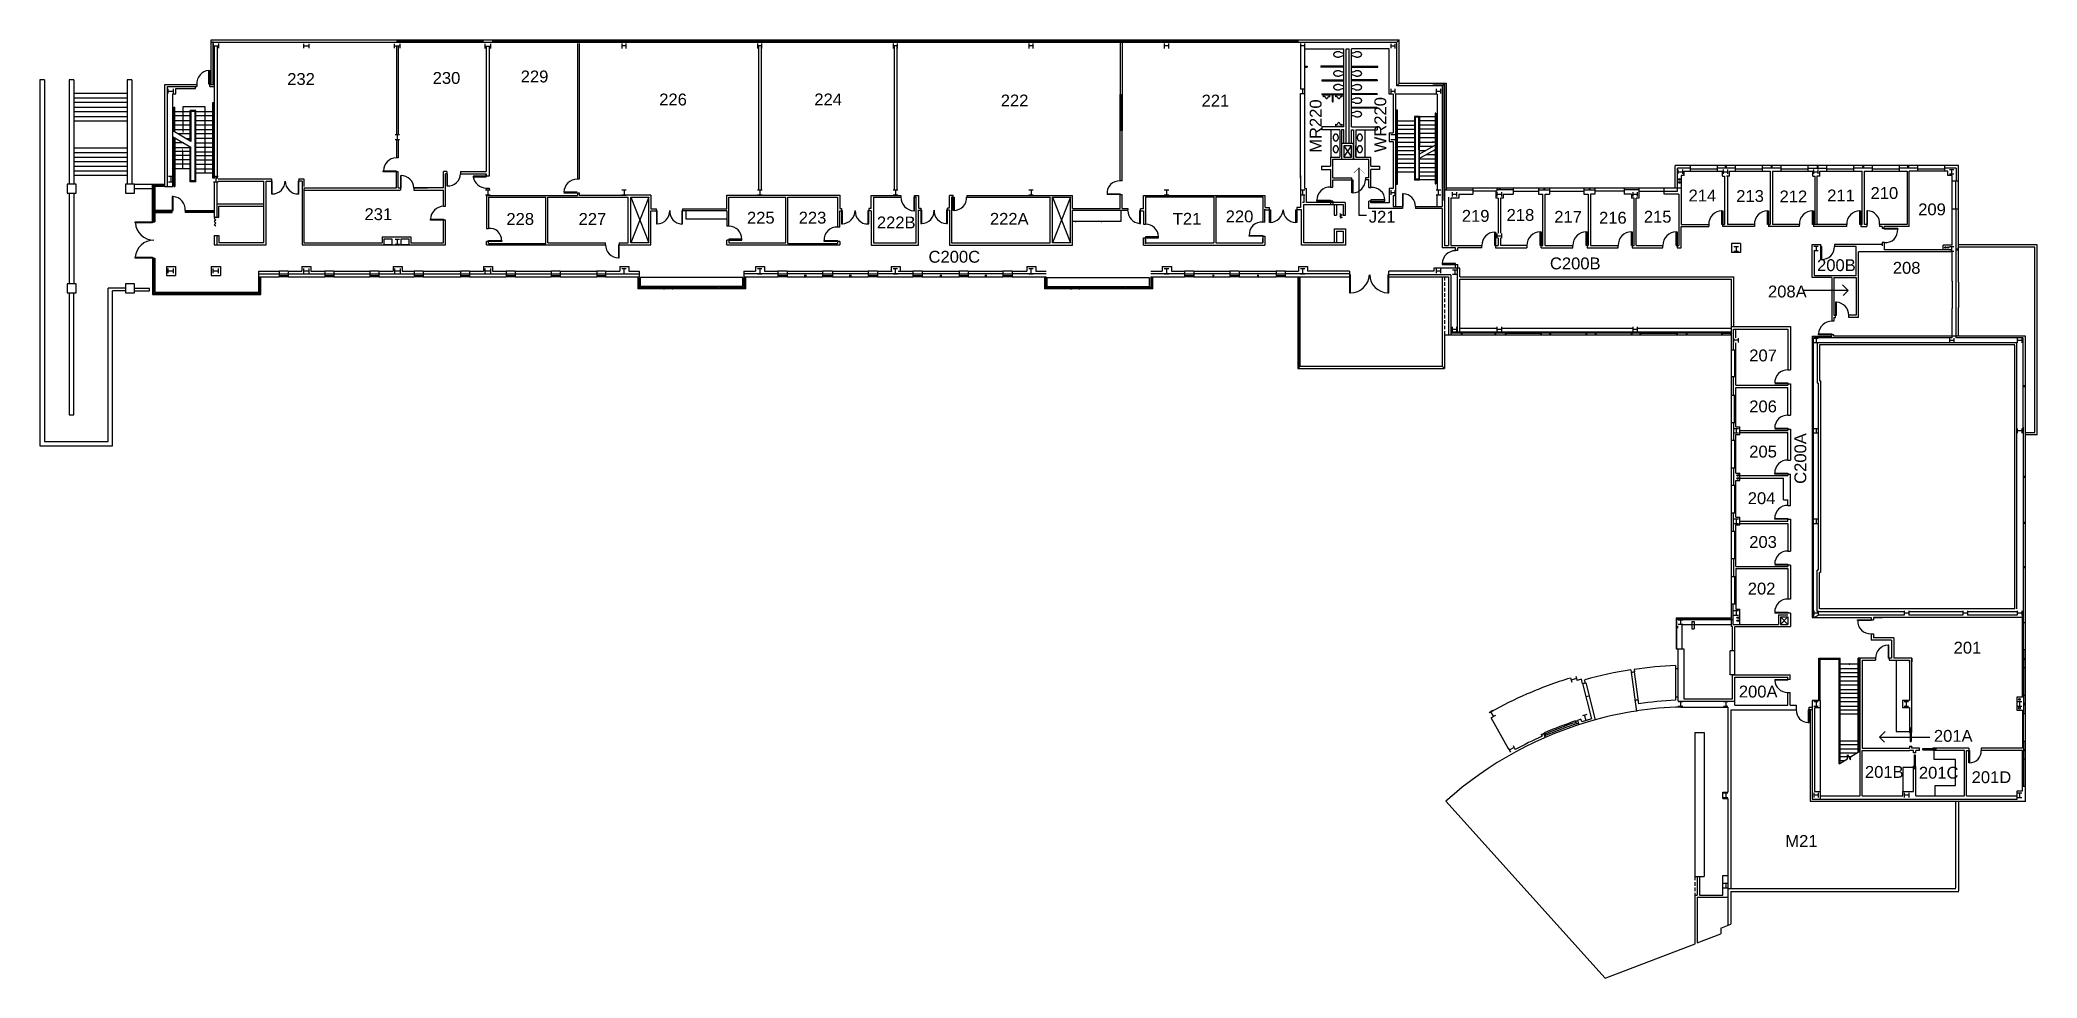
# Model space of a CAD drawing. Header units: inches. Extents: x -993 to 4309, y -3 to 2487.
import ezdxf

# ---------------------------------------------------------------- set-up
doc = ezdxf.new("R2010")
doc.units = ezdxf.units.IN
doc.header["$LTSCALE"] = 96
doc.header["$MEASUREMENT"] = 0
doc.linetypes.add('LD7', pattern=[0.15, 0.1, -0.05])
for name, color, linetype in [('A-DOOR', 4, 'CONTINUOUS'), ('A-EDIT', 9, 'CONTINUOUS'), ('A-FLOR-HRAL', 4, 'CONTINUOUS'), ('A-FLOR-STRS', 4, 'CONTINUOUS'), ('A-FURN', 3, 'CONTINUOUS'), ('A-GLAZ', 3, 'CONTINUOUS'), ('A-PFLR-TEXT', 3, 'CONTINUOUS'), ('A-ROOF-OTLN', 6, 'CONTINUOUS'), ('A-WALL', 5, 'CONTINUOUS'), ('A-WALL-JAMB', 6, 'CONTINUOUS'), ('P-SANR-EQPM', 5, 'CONTINUOUS'), ('P-STRM-RFDR', 5, 'CONTINUOUS'), ('S-COLS', 6, 'CONTINUOUS')]:
    doc.layers.add(name, color=color, linetype=linetype)
doc.styles.get("Standard").update_dxf_attribs({"font": 'arial.ttf'})

msp = doc.modelspace()

# ---------------------------------------------------------------- texts
at = {"layer": 'A-PFLR-TEXT'}
for s, p in [('232', (-336.8, 2367.7)), ('230', (49.4, 2370.5)), ('229', (283.1, 2374.4)), ('226', (650.9, 2313.3)), ('224', (1062.7, 2313.4)), ('222', (1557.7, 2310.6)), ('221', (2091, 2310.4)), ('214', (3383.9, 2058.3)), ('213', (3510.5, 2057.1)), ('212', (3625.5, 2055.9)), ('211', (3752, 2058.5)), ('210', (3867.1, 2065)), ('231', (-131.6, 2008.8)), ('228', (245.2, 1996.2)), ('227', (436.8, 1996.2)), ('225', (883.9, 1999.5)), ('223', (1021.2, 1999.6)), ('222B', (1228.8, 1986.9)), ('222A', (1528.9, 1996.5)), ('T21', (2014.4, 1996.6)), ('220', (2154.9, 2003)), ('J21', (2534.9, 2002)), ('219', (2781.9, 2004.3)), ('218', (2900.8, 2006.9)), ('217', (3027.3, 2001.8)), ('216', (3146.2, 1999.4)), ('215', (3265.1, 2002.1)), ('209', (3993.6, 2021.6)), ('C200C', (1365.9, 1895.8)), ('C200B', (3015.8, 1878.1)), ('200B', (3725.1, 1873.5)), ('208', (3926.2, 1866.4)), ('208A', (3594.8, 1803.5)), ('207', (3545, 1633.8)), ('206', (3545, 1498.5)), ('205', (3545, 1378.6)), ('204', (3541.1, 1254.8)), ('203', (3545, 1138.7)), ('202', (3541.1, 1014.9)), ('201', (4087.7, 858)), ('200A', (3517.4, 741.5)), ('201A', (4035.3, 623.9)), ('201B', (3852.2, 528.2)), ('201C', (3995.4, 526.1)), ('201D', (4135.5, 514.2)), ('M21', (3640.8, 344.8))]:
    msp.add_text(s, height=31.5, dxfattribs=at).set_placement(p)
for s, p in [('WR220', (2581.2, 2188.7)), ('MR220', (2409.5, 2187.5)), ('C200A', (3696.5, 1308.7))]:
    msp.add_text(s, height=31.5, rotation=90, dxfattribs=at).set_placement(p)

# ---------------------------------------------------------------- linework, layer by layer
at = {"layer": 'A-DOOR'}
for p, q in [((-545, 2369.4), (-545, 2406.1)), ((-545, 2406.1), (-542.4, 2406.1)), ((-542.4, 2406.1), (-542.4, 2369.4)), ((-542.4, 2369.4), (-545, 2369.4)), ((-81.7, 2137.4), (-81.7, 2140)), ((-81.7, 2140), (-47.3, 2140)), ((-47.4, 2137.4), (-81.7, 2137.4)), ((-47.3, 2140), (-47.3, 2137.4)), ((-34.5, 2126.8), (-36.1, 2126.8)), ((-36.1, 2126.8), (-36.1, 2094.5)), ((-34.5, 2094.5), (-34.5, 2126.8)), ((87.1, 2132), (88.7, 2132)), ((87.1, 2132), (87.1, 2099.6)), ((88.7, 2099.6), (88.7, 2132)), ((191.6, 2125.5), (156.5, 2125.5)), ((156.5, 2125.5), (156.5, 2123.3)), ((156.5, 2123.3), (191.6, 2123.3)), ((191.6, 2132), (191.6, 2123.3)), ((-642, 2071.5), (-642, 2034.7)), ((-639.4, 2071.5), (-642, 2071.5)), ((-639.4, 2034.7), (-639.4, 2071.5)), ((-376.7, 2111.8), (-378.6, 2111.8)), ((-378.6, 2111.8), (-378.6, 2078.4)), ((-378.6, 2078.4), (-376.7, 2078.4)), ((-376.7, 2078.4), (-376.7, 2111.8)), ((-307.5, 2111.8), (-307.5, 2078.4)), ((-305.7, 2111.8), (-307.5, 2111.8)), ((-307.5, 2078.4), (-305.7, 2078.4)), ((-305.7, 2078.4), (-305.7, 2111.8)), ((-36.1, 2094.5), (-34.5, 2094.5)), ((87.1, 2099.6), (88.7, 2099.6)), ((432.9, 2083), (398, 2083)), ((398, 2080.9), (432.9, 2080.9)), ((1329, 2069.7), (1326.6, 2069.7)), ((1326.6, 2069.7), (1326.6, 2033.7)), ((1329, 2033.7), (1329, 2069.7)), ((1431.3, 2069.9), (1433.8, 2069.9)), ((1431.3, 2034.8), (1431.3, 2069.9)), ((1433.8, 2069.9), (1433.8, 2034.8)), ((1839.6, 2078.9), (1874.8, 2078.9)), ((1874.8, 2076.8), (1839.9, 2076.8)), ((1874.8, 2078.9), (1874.8, 2076.8)), ((2489.9, 2080.9), (2489.9, 2115.7)), ((2489.9, 2115.7), (2492.8, 2115.7)), ((2492.8, 2080.9), (2489.9, 2080.9)), ((2492.8, 2115.7), (2492.8, 2080.9)), ((2626.5, 2078.7), (2624.3, 2078.7)), ((2624.3, 2078.7), (2624.3, 2045.3)), ((2626.5, 2045.3), (2626.5, 2078.7)), ((-642, 2034.7), (-639.4, 2034.7)), ((-526.3, 2016.9), (-531.2, 2012.9)), ((645.6, 2033.6), (643.3, 2033.6)), ((643.3, 2033.6), (643.3, 1998.6)), ((645.6, 1998.6), (645.6, 2033.6)), ((712.9, 2033.6), (710.6, 2033.6)), ((710.6, 2033.6), (710.6, 1998.6)), ((712.9, 1998.6), (712.9, 2033.6)), ((1137.2, 2033.9), (1134.6, 2033.9)), ((1134.6, 2033.9), (1134.6, 1998.6)), ((1137.2, 1998.6), (1137.2, 2033.9)), ((1207.8, 2033.9), (1205.2, 2033.9)), ((1205.2, 2033.9), (1205.2, 1998.6)), ((1207.8, 1998.6), (1207.8, 2033.9)), ((1326.6, 2033.7), (1329, 2033.7)), ((1347.7, 2034.9), (1345.3, 2034.9)), ((1345.3, 2034.9), (1345.3, 2000.1)), ((1347.7, 2000.1), (1347.7, 2034.9)), ((1416.2, 2034.9), (1413.8, 2034.9)), ((1413.8, 2034.9), (1413.8, 2000.1)), ((1416.2, 2000.1), (1416.2, 2034.9)), ((1433.8, 2034.8), (1431.3, 2034.8)), ((1928.4, 2033.8), (1925.9, 2033.8)), ((1925.9, 2033.8), (1925.9, 1999.8)), ((1928.4, 1999.8), (1928.4, 2033.8)), ((2271.4, 2036.2), (2274, 2036.2)), ((2271.4, 2002.5), (2271.4, 2036.2)), ((2274, 2036.2), (2274, 2002.5)), ((2340.8, 2036.2), (2343.4, 2036.2)), ((2340.8, 2002.5), (2340.8, 2036.2)), ((2343.4, 2036.2), (2343.4, 2002.5)), ((2396.6, 2061.6), (2433.2, 2061.6)), ((2396.6, 2059.4), (2396.6, 2061.6)), ((2433.2, 2059.4), (2396.6, 2059.4)), ((2433.2, 2061.6), (2433.2, 2059.4)), ((2457.9, 2026.1), (2463.9, 2022.3)), ((2463.9, 2022.3), (2457.9, 2020)), ((2457.9, 2020), (2463.9, 2016.2)), ((2463.9, 2016.2), (2457.9, 2013.8)), ((2540.3, 2062.3), (2540.3, 2059.4)), ((2577.8, 2062.3), (2540.3, 2062.3)), ((2540.3, 2059.4), (2577.8, 2059.4)), ((2577.8, 2059.4), (2577.8, 2062.3)), ((3472.4, 1997.3), (3472.4, 2033.6)), ((3472.4, 2033.6), (3474.8, 2033.6)), ((3474.8, 2033.6), (3474.8, 1997.3)), ((3593.8, 1997.3), (3593.8, 2033.6)), ((3593.8, 2033.6), (3596.2, 2033.6)), ((3596.2, 2033.6), (3596.2, 1997.3)), ((3713.1, 1997.3), (3713.1, 2033.6)), ((3713.1, 2033.6), (3715.5, 2033.6)), ((3715.5, 2033.6), (3715.5, 1997.3)), ((3838.7, 2033.6), (3841.1, 2033.6)), ((3838.7, 1997.3), (3838.7, 2033.6)), ((3841.1, 2033.6), (3841.1, 1997.3)), ((3856.8, 2033.6), (3856.8, 1997.3)), ((3859.2, 2033.6), (3856.8, 2033.6)), ((3859.2, 1997.3), (3859.2, 2033.6)), ((-740.3, 2001.5), (-740.3, 2004)), ((-740.3, 2004), (-694.5, 2004)), ((-694.5, 2001.5), (-740.3, 2001.5)), ((-694.5, 2004), (-694.5, 2001.5)), ((-526.3, 2008.8), (-531.2, 2012.9)), ((-526.3, 2008.8), (-531.2, 2004.8)), ((-526.3, 2000.7), (-531.2, 2004.8)), ((-526.3, 2000.7), (-531.2, 1996.7)), ((-526.3, 1992.6), (-531.2, 1996.7)), ((43.3, 2008.3), (43.3, 2011.1)), ((43.3, 2011.1), (78.4, 2011.1)), ((78.4, 2008.3), (43.3, 2008.3)), ((78.4, 2011.1), (78.4, 2008.3)), ((643.3, 1998.6), (645.6, 1998.6)), ((710.6, 1998.6), (712.9, 1998.6)), ((1134.6, 1998.6), (1137.2, 1998.6)), ((1205.2, 1998.6), (1207.8, 1998.6)), ((1345.3, 2000.1), (1347.7, 2000.1)), ((1413.8, 2000.1), (1416.2, 2000.1)), ((1755.5, 2005.1), (1757.9, 2005.1)), ((1824, 2005.1), (1826.5, 2005.1)), ((1925.9, 1999.8), (1928.4, 1999.8)), ((1941.9, 1964.6), (1941.9, 1962.2)), ((1976.5, 1964.6), (1941.9, 1964.6)), ((1941.9, 1962.2), (1976.5, 1962.2)), ((1976.5, 1962.2), (1976.5, 1964.6)), ((2217.6, 1966.4), (2217.6, 1968.2)), ((2217.6, 1968.2), (2253.4, 1968.2)), ((2253.4, 1966.4), (2217.6, 1966.4)), ((2253.4, 1968.2), (2253.4, 1966.4)), ((2274, 2002.5), (2271.4, 2002.5)), ((2343.4, 2002.5), (2340.8, 2002.5)), ((2869.1, 1941.6), (2869.1, 1976.7)), ((2869.1, 1976.7), (2871.3, 1976.7)), ((2871.3, 1976.7), (2871.3, 1941.6)), ((2989.9, 1977.8), (2992.3, 1977.8)), ((2989.9, 1941.6), (2989.9, 1977.8)), ((2992.3, 1977.8), (2992.3, 1941.6)), ((3112, 1941.6), (3112, 1977.8)), ((3112, 1977.8), (3114.4, 1977.8)), ((3114.4, 1977.8), (3114.4, 1941.6)), ((3232, 1941.6), (3232, 1977.8)), ((3234.4, 1977.8), (3234.4, 1941.6)), ((3350.8, 1941.6), (3350.8, 1977.8)), ((3353.2, 1977.8), (3353.2, 1941.6)), ((3474.8, 1997.3), (3472.4, 1997.3)), ((3596.2, 1997.3), (3593.8, 1997.3)), ((3841.1, 1997.3), (3838.7, 1997.3)), ((3856.8, 1997.3), (3859.2, 1997.3)), ((3939.2, 1986.5), (3903.2, 1986.5)), ((3903.2, 1986.5), (3903.2, 1984.7)), ((3939.2, 1984.7), (3903.2, 1984.7)), ((3939.2, 1986.5), (3939.2, 1984.7)), ((-740.3, 1910.2), (-694.5, 1910.2)), ((-740.3, 1907.7), (-740.3, 1910.2)), ((-694.5, 1910.2), (-694.5, 1907.7)), ((197.4, 1952.2), (197.4, 1955)), ((197.4, 1955), (232.6, 1955)), ((232.6, 1952.2), (197.4, 1952.2)), ((232.6, 1955), (232.6, 1952.2)), ((542.5, 1943), (542.5, 1908.6)), ((542.5, 1943), (544.6, 1943)), ((544.6, 1908.6), (544.6, 1943)), ((870.5, 1958.4), (835.9, 1958.4)), ((835.9, 1958.4), (835.9, 1955.5)), ((835.9, 1955.5), (870.5, 1955.5)), ((870.5, 1955.5), (870.5, 1958.4)), ((1088.6, 1952.4), (1088.6, 1954.8)), ((1088.6, 1954.8), (1124, 1954.8)), ((1124, 1952.4), (1088.6, 1952.4)), ((1124, 1954.8), (1124, 1952.4)), ((2871.3, 1941.6), (2869.1, 1941.6)), ((2992.3, 1941.6), (2989.9, 1941.6)), ((3114.4, 1941.6), (3112, 1941.6)), ((3234.4, 1941.6), (3232, 1941.6)), ((3353.2, 1941.6), (3350.8, 1941.6)), ((3737.3, 1938.8), (3734.9, 1938.8)), ((3734.9, 1904.5), (3734.9, 1938.8)), ((3737.3, 1938.8), (3737.3, 1904.5)), ((-691.3, 1907.7), (-740.3, 1907.7)), ((542.5, 1908.6), (544.6, 1908.6)), ((2486.5, 1863.6), (2484, 1863.6)), ((2484, 1863.6), (2484, 1815.7)), ((2486.5, 1815.7), (2486.5, 1863.6)), ((2587.7, 1863.6), (2585.2, 1863.6)), ((2585.2, 1863.6), (2585.2, 1815.7)), ((2587.7, 1815.7), (2587.7, 1863.6)), ((2729.9, 1893.6), (2729.9, 1891.3)), ((2765.1, 1893.6), (2729.9, 1893.6)), ((2729.9, 1891.3), (2765.1, 1891.3)), ((2765.1, 1891.3), (2765.1, 1893.6)), ((3737.3, 1904.5), (3734.9, 1904.5)), ((2484, 1815.7), (2486.5, 1815.7)), ((2585.2, 1815.7), (2587.7, 1815.7)), ((3776.7, 1790.7), (3774.1, 1790.7)), ((3774.1, 1790.7), (3774.1, 1756.3)), ((3776.7, 1756.3), (3776.7, 1790.7)), ((3729, 1704.6), (3729, 1707)), ((3729, 1707), (3764.7, 1707)), ((3764.7, 1704.6), (3729, 1704.6)), ((3764.7, 1707), (3764.7, 1704.6)), ((3612.6, 1576.5), (3647.9, 1576.5)), ((3647.9, 1574.2), (3612.6, 1574.2)), ((3647.9, 1576.5), (3647.9, 1574.2)), ((3612.6, 1456.3), (3647.9, 1456.3)), ((3647.9, 1454.1), (3612.6, 1454.1)), ((3647.9, 1456.3), (3647.9, 1454.1)), ((3612.6, 1334.8), (3612.6, 1337.1)), ((3612.6, 1337.1), (3647.9, 1337.1)), ((3647.9, 1334.8), (3612.6, 1334.8)), ((3647.9, 1337.1), (3647.9, 1334.8)), ((3612.6, 1214.5), (3612.6, 1216.7)), ((3612.6, 1216.7), (3647.9, 1216.7)), ((3647.9, 1214.5), (3612.6, 1214.5)), ((3647.9, 1216.7), (3647.9, 1214.5)), ((3612.6, 1095.4), (3647.9, 1095.4)), ((3647.9, 1093.2), (3612.6, 1093.2)), ((3647.9, 1095.4), (3647.9, 1093.2)), ((3612.8, 970.1), (3612.6, 967.9)), ((3612.6, 967.9), (3612.6, 965.7)), ((3612.6, 967.9), (3647.9, 967.9)), ((3647.9, 965.7), (3612.6, 965.7)), ((3647.9, 967.9), (3647.9, 965.7)), ((3647.9, 965.7), (3647.9, 967.7)), ((3832.7, 945.6), (3832.7, 947.9)), ((3832.7, 947.9), (3868.5, 947.9)), ((3868.5, 945.6), (3832.7, 945.6)), ((3913.7, 880.6), (3913.7, 845.8)), ((3915.3, 880.6), (3913.7, 880.6)), ((3915.3, 845.9), (3915.3, 880.6)), ((3613, 789.6), (3613, 787.1)), ((3613, 789.6), (3647, 789.6)), ((3647.7, 787.1), (3613, 787.1)), ((3704.1, 708.7), (3701.5, 708.7)), ((3701.5, 708.7), (3701.5, 674.7)), ((3704.1, 674.7), (3704.1, 708.7)), ((3701.5, 674.7), (3704.1, 674.7)), ((3972.2, 660.7), (3972.2, 624.7)), ((3972.2, 660.7), (3975.2, 660.7)), ((3975.2, 660.7), (3975.2, 624.7)), ((3972.2, 624.7), (3975.2, 624.7)), ((3982.5, 588.9), (3982.5, 552.9)), ((3982.5, 588.9), (3985.5, 588.9)), ((3985.5, 588.9), (3985.5, 552.9)), ((4005.5, 605.8), (4041.5, 605.8)), ((4005.5, 602.8), (4005.5, 605.8)), ((4005.5, 602.8), (4041.5, 602.8)), ((4041.5, 602.8), (4041.5, 605.8)), ((4127.7, 600.9), (4130, 600.9)), ((4127.7, 567.9), (4127.7, 600.9)), ((4130, 600.9), (4130, 567.9)), ((3982.5, 552.9), (3985.5, 552.9)), ((4130, 567.9), (4127.7, 567.9))]:
    msp.add_line(p, q, dxfattribs=at)
for centre, radius, start, end in [((-541.8, 2371.2), 35, 95.1424, 183.1005), ((-46.2, 2138.7), 35.4, 91.9031, 178.0389), ((-34.1, 2093.5), 33.4, 1.7032, 90.5982), ((90.4, 2132.3), 32.8, 267.0038, 359.4478), ((193.3, 2131.2), 37.5, 192.1573, 267.6929), ((-642.5, 2036.6), 35, 356.8995, 84.8576), ((-376.3, 2112.5), 34.1, 269.3129, 359.7203), ((-308.5, 2111.9), 33.4, 179.1146, 271.7114), ((432.5, 2082.8), 34.5, 89.3525, 179.5997), ((1328.6, 2069.8), 36.2, 180.144, 266.8385), ((1433.7, 2068.2), 33.4, 270.2776, 2.9392), ((1872.1, 2080.4), 32.4, 85.277, 186.3857), ((2432.3, 2061), 35.7, 88.6131, 178.9334), ((2491, 2115.7), 34.8, 272.8485, 0.6398), ((2543.8, 2061.4), 33.9, 1.4758, 95.8784), ((2625.3, 2045), 33.8, 0.5121, 88.0468), ((79.1, 2009.8), 35.7, 91.028, 177.8544), ((644.3, 2033), 34.4, 272.2095, 1.9818), ((711.7, 2031.4), 32.9, 175.2119, 268.1577), ((1134.5, 2035.2), 36.6, 274.356, 358.0605), ((1204.6, 2031.9), 33.3, 176.5625, 271.021), ((1348.5, 2032.2), 32.2, 268.4765, 4.7173), ((1413, 2032.3), 32.3, 175.4739, 271.3323), ((1929.9, 2034.5), 34.8, 180.9792, 263.4781), ((2270.8, 2038.9), 36.6, 274.9476, 355.7808), ((2341.2, 2036.1), 33.6, 179.8112, 269.4604), ((3473.1, 1998), 35.6, 91.0222, 181.1023), ((3594.4, 1998), 35.6, 91.0222, 181.1023), ((3713.8, 1998), 35.6, 91.0222, 181.1023), ((3839.4, 1998), 35.6, 91.0222, 181.1023), ((3858.1, 2000.5), 33.1, 354.5279, 88.0864), ((-690.7, 2004.9), 49.5, 183.9859, 269.2706), ((201, 1955.3), 31.5, 359.4608, 96.4479), ((835.5, 1957.9), 34.9, 0.8037, 89.329), ((1122, 1956.8), 33.4, 86.5941, 183.4158), ((1942.3, 1963.8), 34.1, 1.2232, 90.6766), ((2249.8, 1971.4), 32.3, 83.6506, 185.6231), ((2869.7, 1942), 34.7, 91.0019, 180.7431), ((2990.5, 1942.2), 35.6, 91.0222, 181.1023), ((3112.6, 1942.2), 35.6, 91.0222, 181.1023), ((3232.7, 1942.2), 35.6, 91.0222, 181.1023), ((3351.5, 1942.2), 35.6, 91.0222, 181.1023), ((3906.3, 1982), 33, 265.4982, 4.669), ((-692.5, 1907.7), 47.7, 88.5535, 177.0124), ((542.7, 1943.1), 34.5, 179.3525, 269.5997), ((2764.7, 1892.9), 34.7, 89.2569, 178.9981), ((3738.2, 1937.5), 33.1, 268.4435, 2.2266), ((2485.7, 1867), 51.3, 270.9158, 356.2931), ((2586.8, 1865.2), 49.6, 181.7984, 268.2106), ((3775.2, 1756.9), 33.8, 359.0627, 87.4267), ((3763.6, 1705.9), 34.4, 88.1947, 178.1566), ((3646.3, 1577.6), 33.5, 87.2908, 181.9762), ((3646.3, 1457.5), 33.5, 87.2908, 181.9762), ((3646.3, 1338.2), 33.5, 87.2908, 181.9762), ((3646.3, 1217.9), 33.5, 87.2908, 181.9762), ((3646.3, 1096.6), 33.5, 87.2908, 181.9762), ((3646.3, 969.1), 33.5, 87.2908, 181.9762), ((3867.4, 945.2), 34.5, 179.2509, 271.8818), ((3914, 846.6), 33.7, 90.6221, 181.2333), ((3646, 788.1), 33, 181.8144, 271.7247), ((3702.6, 707.7), 33, 178.2753, 268.1856), ((4129.5, 599.5), 31.5, 270.7716, 2.6415)]:
    msp.add_arc(centre, radius, start, end, dxfattribs=at)
at = {"layer": 'A-EDIT'}
for p, q in [((315.8, 2487.1), (315.8, 2483.1)), ((319.4, 2487.1), (319.4, 2483.1)), ((434.3, 2487.1), (434.3, 2483.1)), ((437.9, 2487.1), (437.9, 2483.1)), ((2468.7, 2206.1), (2488.7, 2176.1)), ((2468.7, 2176.1), (2488.7, 2206.1)), ((623.2, 2070.2), (575.2, 1948.8)), ((575.2, 2070.2), (623.2, 1948.8)), ((1292.3, 2074.4), (1292.3, 2069.7)), ((1694.8, 2069.9), (1742.8, 1948.5)), ((1742.8, 2069.9), (1694.8, 1948.5)), ((2371.2, 2055.7), (2370.8, 2055.7)), ((3232, 1977.8), (3234.4, 1977.8)), ((3350.8, 1977.8), (3353.2, 1977.8)), ((1941.9, 1958), (1941.9, 1948.5)), ((4100.3, 1844.2), (4100.3, 1846.5)), ((3628.4, 955.2), (3647.9, 935.7)), ((3628.4, 935.7), (3647.9, 955.2)), ((3401.5, 265.9), (3406.9, 265.9))]:
    msp.add_line(p, q, dxfattribs=at)
at = {"layer": 'A-FLOR-HRAL'}
for p, q in [((-637.7, 2308.7), (-637.7, 2244.1)), ((-637.7, 2308.7), (-635.3, 2308.7)), ((-635.3, 2242.9), (-635.3, 2308.7)), ((-579.3, 2299.8), (-594.8, 2299.8)), ((-594.8, 2219.1), (-594.8, 2299.8)), ((-592.6, 2297.1), (-592.6, 2217.8)), ((-581.5, 2297.1), (-592.4, 2297.1)), ((-581.5, 2113.5), (-581.5, 2297.1)), ((-579.3, 2110.5), (-579.3, 2299.8)), ((-535.6, 2320.6), (-535.6, 2121.5)), ((-533, 2320.6), (-535.6, 2320.6)), ((-533, 2320.6), (-533, 2121.5)), ((2611.3, 2300.7), (2608.8, 2300.7)), ((2608.8, 2300.7), (2608.8, 2104.3)), ((2611.3, 2104.3), (2611.3, 2300.7)), ((2669.7, 2284), (2656.1, 2284)), ((2656.1, 2284), (2656.1, 2115.2)), ((2658, 2282.3), (2658, 2117.2)), ((2667.8, 2282.3), (2658, 2282.3)), ((2667.8, 2195.5), (2667.8, 2282.3)), ((2669.7, 2284), (2669.7, 2208.2)), ((2711.3, 2293.2), (2711.3, 2231.9)), ((2713.2, 2293.2), (2711.3, 2293.2)), ((2713.2, 2293.2), (2713.2, 2233)), ((-637.7, 2228.8), (-637.7, 2097.9)), ((-635.3, 2227.5), (-635.3, 2097.9)), ((2711.3, 2233.7), (2711.3, 2105.3)), ((2713.2, 2234), (2713.2, 2105.3)), ((-594.8, 2110.5), (-594.8, 2203.8)), ((-592.6, 2113.5), (-592.6, 2202.5)), ((2667.8, 2195.5), (2667.8, 2117.2)), ((2669.7, 2115.2), (2669.7, 2210)), ((-535.6, 2121.5), (-533, 2121.5)), ((-637.7, 2097.9), (-635.3, 2097.9)), ((-579.3, 2110.5), (-594.8, 2110.5)), ((-581.5, 2113.5), (-592.6, 2113.5)), ((2608.8, 2104.3), (2611.3, 2104.3)), ((2669.7, 2115.2), (2656.1, 2115.2)), ((2667.8, 2117.2), (2658, 2117.2)), ((2711.3, 2105.3), (2713.2, 2105.3))]:
    msp.add_line(p, q, dxfattribs=at)
at = {"layer": 'A-FLOR-STRS'}
for p, q in [((-640.9, 2297.1), (-637.7, 2297.1)), ((-640.9, 2286.7), (-637.7, 2286.7)), ((-635.3, 2297.1), (-594.8, 2297.1)), ((-635.3, 2286.7), (-594.8, 2286.7)), ((-579.3, 2297.1), (-535.6, 2297.1)), ((-579.3, 2286.3), (-535.6, 2286.3)), ((-533, 2297.1), (-530.4, 2297.1)), ((-533, 2286.3), (-530.4, 2286.3)), ((2711.3, 2282.6), (2669.7, 2282.6)), ((2716.1, 2282.6), (2713.2, 2282.6)), ((-641, 2230.6), (-592.6, 2202.5)), ((-640.9, 2273.7), (-637.7, 2273.7)), ((-640.9, 2261.8), (-637.7, 2261.8)), ((-640.9, 2249.7), (-637.7, 2249.7)), ((-592.6, 2217.8), (-640.9, 2246)), ((-635.3, 2273.7), (-594.8, 2273.7)), ((-635.3, 2261.8), (-594.8, 2261.8)), ((-635.3, 2249.7), (-594.8, 2249.7)), ((-628.5, 2238.8), (-594.8, 2238.8)), ((-579.3, 2273.7), (-535.6, 2273.7)), ((-579.3, 2261.9), (-535.6, 2261.9)), ((-579.3, 2249.7), (-535.6, 2249.7)), ((-579.3, 2238.9), (-535.6, 2238.9)), ((-533, 2273.7), (-530.4, 2273.7)), ((-533, 2261.9), (-530.4, 2261.9)), ((-533, 2249.7), (-530.4, 2249.7)), ((-533, 2238.9), (-530.4, 2238.9)), ((2606, 2272.4), (2608.8, 2272.4)), ((2606, 2272.4), (2608.8, 2272.4)), ((2606, 2261.3), (2608.8, 2261.3)), ((2606, 2261.3), (2608.8, 2261.3)), ((2606, 2250), (2608.8, 2250)), ((2606, 2250), (2608.8, 2250)), ((2606, 2238.4), (2608.8, 2238.4)), ((2606, 2238.4), (2608.8, 2238.4)), ((2606, 2228), (2608.8, 2228)), ((2606, 2228), (2608.8, 2228)), ((2611.3, 2272.4), (2656.1, 2272.4)), ((2611.3, 2261.3), (2656.1, 2261.3)), ((2611.3, 2250), (2656.1, 2250)), ((2611.3, 2238.4), (2656.1, 2238.4)), ((2611.3, 2228), (2656.1, 2228)), ((2711.3, 2272.4), (2669.7, 2272.4)), ((2711.3, 2261.3), (2669.7, 2261.3)), ((2711.3, 2250), (2669.7, 2250)), ((2711.3, 2238.4), (2669.7, 2238.4)), ((2669.7, 2228), (2711, 2228)), ((2716.1, 2272.4), (2713.2, 2272.4)), ((2716.1, 2261.3), (2713.2, 2261.3)), ((2716.1, 2250), (2713.2, 2250)), ((2716.1, 2238.4), (2713.2, 2238.4)), ((-637.7, 2213.9), (-640.9, 2213.9)), ((-637.7, 2201.1), (-640.9, 2201.1)), ((-637.7, 2190.6), (-640.9, 2190.6)), ((-637.7, 2180.5), (-640.9, 2180.5)), ((-612.1, 2213.9), (-635.3, 2213.9)), ((-594.8, 2201.1), (-635.3, 2201.1)), ((-594.8, 2190.6), (-635.3, 2190.6)), ((-594.8, 2180.5), (-635.3, 2180.5)), ((-606.3, 2225.8), (-594.8, 2225.8)), ((-579.3, 2226.1), (-535.6, 2226.1)), ((-579.3, 2213.6), (-535.6, 2213.6)), ((-579.3, 2202.1), (-535.6, 2202.1)), ((-579.3, 2190.5), (-535.6, 2190.5)), ((-579.3, 2180), (-535.6, 2180)), ((-533, 2226.1), (-530.4, 2226.1)), ((-533, 2213.6), (-530.4, 2213.6)), ((-533, 2202.1), (-530.4, 2202.1)), ((-533, 2190.5), (-530.4, 2190.5)), ((-533, 2180), (-530.4, 2180)), ((2606, 2215.7), (2608.8, 2215.7)), ((2606, 2215.7), (2608.8, 2215.7)), ((2606, 2204.5), (2608.8, 2204.5)), ((2606, 2204.5), (2608.8, 2204.5)), ((2606, 2193.7), (2608.8, 2193.7)), ((2606, 2193.7), (2608.8, 2193.7)), ((2606, 2182.8), (2608.8, 2182.8)), ((2606, 2182.8), (2608.8, 2182.8)), ((2611.3, 2215.7), (2656.1, 2215.7)), ((2611.3, 2204.5), (2656.1, 2204.5)), ((2611.3, 2193.7), (2656.1, 2193.7)), ((2611.3, 2182.8), (2656.1, 2182.8)), ((2716.1, 2210.4), (2667.8, 2182.8)), ((2716.1, 2198.9), (2667.8, 2171.3)), ((2669.7, 2215.7), (2706.5, 2215.7)), ((2705.8, 2204.5), (2669.7, 2204.5)), ((2669.7, 2193.7), (2686.7, 2193.7)), ((2687.9, 2182.8), (2711.3, 2182.8)), ((2711.3, 2215.7), (2703.1, 2215.7)), ((2707, 2193.7), (2711.3, 2193.7)), ((2713.2, 2215.7), (2716.1, 2215.7)), ((2713.2, 2193.7), (2716.1, 2193.7)), ((2713.2, 2182.8), (2716.1, 2182.8)), ((-637.7, 2168.9), (-640.9, 2168.9)), ((-637.7, 2157.2), (-640.9, 2157.2)), ((-637.7, 2145.4), (-640.9, 2145.4)), ((-637.7, 2134.2), (-640.9, 2134.2)), ((-594.8, 2168.9), (-635.3, 2168.9)), ((-594.8, 2157.2), (-635.3, 2157.2)), ((-594.8, 2145.4), (-635.3, 2145.4)), ((-579.3, 2168.7), (-535.6, 2168.7)), ((-579.3, 2157.7), (-535.6, 2157.7)), ((-579.3, 2145.4), (-535.6, 2145.4)), ((-579.3, 2134.2), (-535.6, 2134.2)), ((-556, 2134.2), (-544, 2134.2)), ((-533, 2168.7), (-530.4, 2168.7)), ((-533, 2157.7), (-530.4, 2157.7)), ((-533, 2145.4), (-530.4, 2145.4)), ((2606, 2171.6), (2608.8, 2171.6)), ((2606, 2160.4), (2608.8, 2160.4)), ((2606, 2148.5), (2608.8, 2148.5)), ((2606, 2137), (2608.8, 2137)), ((2606, 2137), (2608.8, 2137)), ((2611.3, 2171.6), (2656.1, 2171.6)), ((2611.3, 2160.4), (2656.1, 2160.4)), ((2611.3, 2148.5), (2656.1, 2148.5)), ((2611.3, 2137), (2656.1, 2137)), ((2669.7, 2171.6), (2711.3, 2171.6)), ((2669.7, 2160.4), (2711.3, 2160.4)), ((2669.7, 2148.5), (2711.3, 2148.5)), ((2669.7, 2137), (2711.3, 2137)), ((2711.3, 2125.8), (2669.7, 2125.8)), ((2713.2, 2171.6), (2716.1, 2171.6)), ((2713.2, 2160.4), (2716.1, 2160.4)), ((2713.2, 2148.5), (2716.1, 2148.5)), ((2713.2, 2137), (2716.1, 2137)), ((2716.1, 2125.8), (2713.2, 2125.8)), ((2711.3, 2115.9), (2669.7, 2115.9)), ((3786.5, 830.5), (3834.6, 830.5)), ((3786.5, 818.3), (3834.6, 818.3)), ((3786.5, 807.8), (3834.6, 807.8)), ((3786.5, 797), (3834.6, 797)), ((3786.5, 785.7), (3834.6, 785.7)), ((3786.5, 775.3), (3834.6, 775.3)), ((3786.5, 763), (3834.6, 763)), ((3786.5, 752.6), (3834.6, 752.6)), ((3786.5, 741.8), (3834.6, 741.8)), ((3786.5, 730.9), (3834.6, 730.9)), ((3786.5, 718.7), (3834.6, 718.7)), ((3786.5, 708.7), (3834.6, 708.7)), ((3786.5, 698.3), (3834.6, 698.3)), ((3786.5, 626.3), (3834.6, 626.3)), ((3786.5, 616.4), (3834.6, 616.4)), ((3786.5, 605.5), (3834.6, 605.5)), ((3786.5, 594.6), (3832.5, 594.6)), ((3786.5, 584.7), (3806, 584.7)), ((3806, 579), (3806, 589.3)), ((3806, 589.3), (3813.5, 576.2)), ((3808.6, 584.7), (3815.6, 584.7)), ((3839.6, 598.8), (3813.5, 583.4)), ((3813.5, 576.2), (3813.5, 583.4)), ((3783.4, 565.8), (3806, 579)), ((3786.5, 574.3), (3797.9, 574.3))]:
    msp.add_line(p, q, dxfattribs=at)
for points in [[(-761.9, 2344.7), (-903.4, 2344.7)], [(-761.9, 2332.2), (-903.4, 2332.2)], [(-761.9, 2321.2), (-903.4, 2321.2)], [(-761.9, 2308), (-903.4, 2308)], [(-761.9, 2296.1), (-903.4, 2296.1)], [(-761.9, 2283.4), (-903.4, 2283.4)], [(-761.9, 2271.7), (-903.4, 2271.7)], [(-761.9, 2199.4), (-903.4, 2199.4)], [(-761.9, 2187.1), (-903.4, 2187.1)], [(-761.9, 2174.8), (-903.4, 2174.8)], [(-761.9, 2163.6), (-903.4, 2163.6)], [(-761.9, 2151.4), (-903.4, 2151.4)], [(-761.9, 2138.7), (-903.4, 2138.7)], [(-761.9, 2127.1), (-903.4, 2127.1)]]:
    msp.add_lwpolyline(points, dxfattribs=at)
at = {"layer": 'A-FLOR-STRS', "linetype": 'Continuous'}
for start, end in [(0, 180), (180, 0)]:
    msp.add_arc((3811.4, 830.5), 0.96, start, end, dxfattribs=at)
at = {"layer": 'A-FURN'}
for p, q in [((722.3, 2011.2), (722.3, 2033.6)), ((1876.7, 2035), (1876.7, 2005.1)), ((830.2, 2011.2), (722.3, 2011.2)), ((1876.7, 2005.1), (1748.3, 2005.1)), ((873, 1856.5), (600.3, 1856.5)), ((600.3, 1856.5), (600.3, 1833.1)), ((873, 1833.1), (873, 1856.5)), ((600.3, 1833.1), (873, 1833.1)), ((1952.9, 1855.6), (1680.2, 1855.6)), ((1680.2, 1855.6), (1680.2, 1832.2)), ((1680.2, 1832.2), (1952.9, 1832.2)), ((1952.9, 1832.2), (1952.9, 1855.6)), ((3934.7, 841), (3934.7, 651.6)), ((3934.7, 651.6), (3970.7, 651.6)), ((4035.9, 576.9), (4035.9, 600.9)), ((3981.2, 555.9), (3952.6, 555.9)), ((3952.6, 555.9), (3952.6, 492)), ((4092.9, 576.9), (4035.9, 576.9)), ((4092.9, 508), (4092.9, 576.9)), ((4038.9, 508), (4092.9, 508)), ((4038.9, 480), (4038.9, 508))]:
    msp.add_line(p, q, dxfattribs=at)
at = {"layer": 'A-GLAZ'}
for p, q in [((-44.5, 2484.9), (184, 2484.9)), ((206.9, 2484.9), (315.8, 2484.9)), ((319.4, 2484.9), (434.3, 2484.9)), ((437.9, 2484.9), (545.9, 2484.9)), ((475.4, 2484.9), (1626.5, 2484.9)), ((1626.5, 2484.9), (2347, 2484.9)), ((1874.8, 2246.3), (1874.8, 2342.2)), ((1877.4, 2342.2), (1877.4, 2246.3)), ((1879.9, 2342.2), (1879.9, 2246.3)), ((3460, 2144.3), (3388.3, 2144.3)), ((3579, 2144.3), (3507.3, 2144.3)), ((3700.6, 2144.3), (3628.9, 2144.3)), ((3821.8, 2144.3), (3750.1, 2144.3)), ((3943.4, 2144.3), (3871.8, 2144.3)), ((4063.1, 2144.3), (3991.4, 2144.3)), ((-694.5, 2104.1), (-661.9, 2104.1)), ((-694.5, 2004), (-694.5, 2104.1)), ((-691.5, 2101.1), (-661.9, 2101.1)), ((-691.5, 2101.1), (-691.5, 2086)), ((-691.5, 2086.4), (-691.5, 2004)), ((-688.5, 2098.1), (-688.5, 2086)), ((-661.9, 2098.1), (-688.5, 2098.1)), ((-688.5, 2086.4), (-688.5, 2004)), ((2227.8, 2072.5), (2153.3, 2072.5)), ((-639.4, 2034.7), (-688.5, 2034.7)), ((-688.5, 2032.1), (-642, 2032.1)), ((-688.5, 2029.1), (-642, 2029.1)), ((-642, 2029.1), (-642, 2034.7)), ((-607.4, 2034.7), (-530.4, 2034.7)), ((-607.4, 2034.7), (-607.4, 2028.9)), ((-607.4, 2032.1), (-530.4, 2032.1)), ((-530.6, 2028.9), (-607.4, 2028.9)), ((-694.5, 2004), (-688.5, 2004)), ((-694.5, 1907.6), (-688.5, 1907.6)), ((-694.5, 1907.6), (-694.5, 1811.6)), ((-691.5, 1907.6), (-691.5, 1814.6)), ((-688.5, 1907.6), (-688.5, 1817.6)), ((-412.5, 1817.6), (-412.5, 1858.1)), ((-409.5, 1814.6), (-409.5, 1858.1)), ((-406.5, 1811.6), (-406.5, 1858.1)), ((-357.8, 1866), (-334, 1866)), ((-357.8, 1862.1), (-334, 1862.1)), ((-334, 1858.1), (-357.8, 1858.1)), ((-237.3, 1866), (-213.5, 1866)), ((-237.3, 1862.1), (-213.5, 1862.1)), ((-213.5, 1858.1), (-237.3, 1858.1)), ((-117.6, 1866), (-93.8, 1866)), ((-117.6, 1862.1), (-93.8, 1862.1)), ((-93.8, 1858.1), (-117.6, 1858.1)), ((0.3, 1866), (24.1, 1866)), ((0.3, 1862.1), (24.1, 1862.1)), ((24.1, 1858.1), (0.3, 1858.1)), ((123, 1866), (146.8, 1866)), ((123, 1862.1), (146.8, 1862.1)), ((146.8, 1858.1), (123, 1858.1)), ((244.5, 1866), (268.3, 1866)), ((244.5, 1862.1), (268.3, 1862.1)), ((268.3, 1858.1), (244.5, 1858.1)), ((364.4, 1866), (388.2, 1866)), ((364.4, 1862.1), (388.2, 1862.1)), ((388.2, 1858.1), (364.4, 1858.1)), ((484.8, 1866), (508.6, 1866)), ((484.8, 1862.1), (508.6, 1862.1)), ((508.6, 1858.1), (484.8, 1858.1)), ((593.9, 1858.1), (593.9, 1826.1)), ((595.7, 1858.1), (595.7, 1828.3)), ((598, 1831.2), (598, 1858.1)), ((875.8, 1858.1), (875.8, 1831.2)), ((878.3, 1828.3), (878.3, 1858.1)), ((881.2, 1826.1), (881.2, 1858.1)), ((965.9, 1866), (990.4, 1866)), ((965.9, 1862.1), (990.4, 1862.1)), ((990.4, 1858.1), (965.9, 1858.1)), ((1084.1, 1866), (1110.7, 1866)), ((1084.1, 1862.1), (1110.7, 1862.1)), ((1110.7, 1858.1), (1084.1, 1858.1)), ((1205.4, 1866), (1230, 1866)), ((1205.4, 1862.1), (1230, 1862.1)), ((1230, 1858.1), (1205.4, 1858.1)), ((1324.2, 1866), (1348.8, 1866)), ((1324.2, 1862.1), (1348.8, 1862.1)), ((1348.8, 1858.1), (1324.2, 1858.1)), ((1446.9, 1866), (1471.5, 1866)), ((1446.9, 1862.1), (1471.5, 1862.1)), ((1471.5, 1858.1), (1446.9, 1858.1)), ((1563.2, 1866), (1587.8, 1866)), ((1563.2, 1862.1), (1587.8, 1862.1)), ((1587.8, 1858.1), (1563.2, 1858.1)), ((1674.2, 1858.1), (1674.2, 1826.1)), ((1676, 1858.1), (1676, 1828.3)), ((1678.3, 1831.2), (1678.3, 1858.1)), ((1956.1, 1858.1), (1956.1, 1831.2)), ((1958.6, 1828.3), (1958.6, 1858.1)), ((1961.4, 1826.1), (1961.4, 1858.1)), ((2045.5, 1866), (2070.1, 1866)), ((2045.5, 1862.1), (2070.1, 1862.1)), ((2070.1, 1858.1), (2045.5, 1858.1)), ((2166, 1866), (2190.6, 1866)), ((2166, 1862.1), (2190.6, 1862.1)), ((2190.6, 1858.1), (2166, 1858.1)), ((2289.2, 1866), (2313.8, 1866)), ((2289.2, 1862.1), (2313.8, 1862.1)), ((2313.8, 1858.1), (2289.2, 1858.1)), ((2346.1, 1858.1), (2346.1, 1615.1)), ((2349.1, 1858.1), (2349.1, 1618.2)), ((2352.1, 1858.1), (2352.1, 1621.1)), ((2730, 1858.1), (2730, 1621.1)), ((-694.5, 1811.6), (-406.5, 1811.6)), ((-691.5, 1814.6), (-409.5, 1814.6)), ((-688.5, 1817.6), (-412.5, 1817.6)), ((661.8, 1826.1), (593.9, 1826.1)), ((661.8, 1828.3), (595.7, 1828.3)), ((661.8, 1831.2), (598, 1831.2)), ((684.9, 1831.2), (665.3, 1831.2)), ((685, 1828.3), (665.3, 1828.3)), ((684.9, 1826.1), (665.3, 1826.1)), ((783.3, 1831.2), (687.3, 1831.2)), ((783.3, 1828.3), (687.3, 1828.3)), ((783.3, 1826.1), (687.3, 1826.1)), ((786.2, 1831.2), (807.7, 1831.2)), ((786.2, 1828.3), (807.7, 1828.3)), ((807.7, 1826.1), (786.2, 1826.1)), ((811.4, 1831.2), (875.8, 1831.2)), ((811.4, 1828.3), (878.3, 1828.3)), ((881.2, 1826.1), (811.4, 1826.1)), ((1742.1, 1826.1), (1674.2, 1826.1)), ((1742.1, 1828.3), (1676, 1828.3)), ((1742.1, 1831.2), (1678.3, 1831.2)), ((1765.2, 1831.2), (1745.5, 1831.2)), ((1765.3, 1828.3), (1745.5, 1828.3)), ((1765.2, 1826.1), (1745.5, 1826.1)), ((1863.5, 1831.2), (1767.5, 1831.2)), ((1863.5, 1828.3), (1767.5, 1828.3)), ((1863.5, 1826.1), (1767.5, 1826.1)), ((1866.5, 1831.2), (1888, 1831.2)), ((1866.5, 1828.3), (1888, 1828.3)), ((1888, 1826.1), (1866.5, 1826.1)), ((1891.7, 1831.2), (1956.1, 1831.2)), ((1891.7, 1828.3), (1958.6, 1828.3)), ((1961.4, 1826.1), (1891.7, 1826.1)), ((2736, 1705.1), (2736, 1615.1)), ((3497.7, 1703.4), (2736, 1703.4)), ((2752.5, 1712.5), (3497.7, 1712.5)), ((2780, 1708.6), (2752.5, 1708.6)), ((2869.7, 1708.6), (2782, 1708.6)), ((2897, 1708.6), (2871.6, 1708.6)), ((2898.9, 1708.6), (2990.7, 1708.6)), ((3014.7, 1708.6), (2992.6, 1708.6)), ((3111, 1708.6), (3017.3, 1708.6)), ((3136, 1708.6), (3113, 1708.6)), ((3231.3, 1708.6), (3138, 1708.6)), ((3254.1, 1708.6), (3233.3, 1708.6)), ((3256, 1708.6), (3351.5, 1708.6)), ((3377.3, 1708.6), (3353.4, 1708.6)), ((3471, 1708.6), (3379.2, 1708.6)), ((3472.9, 1708.6), (3494.9, 1708.6)), ((3505.6, 1663.8), (3505.6, 1593.1)), ((2352.1, 1621.1), (2346.1, 1615.1)), ((2346.1, 1615.1), (2736, 1615.1)), ((2352.1, 1621.1), (2730, 1621.1)), ((2730, 1621.1), (2736, 1615.1)), ((3505.6, 1471.1), (3505.6, 1543.6)), ((3505.6, 1424.1), (3505.6, 1350.5)), ((3505.6, 1304.2), (3505.6, 1231)), ((3505.6, 1182.6), (3505.6, 1109.4)), ((3505.6, 1061.9), (3505.6, 989.6)), ((3350.6, 953.2), (3350.6, 870.5)), ((3350.6, 953.2), (3497.7, 953.2)), ((3352.6, 870.5), (3352.6, 948.6)), ((3369, 950.9), (3355.6, 950.9)), ((3356.1, 948.6), (3497.7, 948.6)), ((3470.2, 950.9), (3371.5, 950.9)), ((3472.6, 950.9), (3493.2, 950.9)), ((4272.5, 940.6), (4272.5, 869.1)), ((4272.8, 821), (4272.8, 747.6)), ((4272.8, 625.6), (4272.8, 698.6)), ((4272.8, 577.8), (4272.8, 506.2))]:
    msp.add_line(p, q, dxfattribs=at)
for centre, radius, start, end in [((3369.8, -192), 916.8, 108.1654, 113.6969), ((3350.2, -144), 861.3, 107.9139, 113.7854), ((3405.9, -280), 1004, 108.5471, 113.5681)]:
    msp.add_arc(centre, radius, start, end, dxfattribs=at)
at = {"layer": 'A-PFLR-TEXT'}
for p, q in [((-613.4, 2310.2), (-556, 2310.2)), ((-613.4, 2248.1), (-613.4, 2310.2)), ((-556, 2310.2), (-556, 2134.2)), ((-615.2, 2189.4), (-615.2, 2145.4)), ((2508.6, 2147.3), (2508.6, 2021.7)), ((2508.6, 2021.7), (2529.2, 2021.7)), ((3807.8, 1822.1), (3686.5, 1822.1)), ((3807.8, 1822.1), (3792.8, 1837)), ((3794.2, 1808.6), (3807.8, 1822.1)), ((3890.6, 636.2), (3905.5, 651.1)), ((3890.6, 636.2), (4024.8, 636.2)), ((3904.1, 622.7), (3890.6, 636.2))]:
    msp.add_line(p, q, dxfattribs=at)
at = {"layer": 'A-PFLR-TEXT', "const_width": 1}
msp.add_lwpolyline([(2495.1, 2133.7), (2508.6, 2147.3), (2523.6, 2132.3)], dxfattribs=at)
at = {"layer": 'A-PFLR-TEXT'}
for points in [[(-611.4, 2248.1), (-615.4, 2248.1), (-613.4, 2236.1)], [(-617.2, 2189.4), (-613.2, 2189.4), (-615.2, 2201.4)]]:
    msp.add_solid(points, dxfattribs=at)
at = {"layer": 'A-ROOF-OTLN'}
for p, q in [((-334, 1873.6), (-357.8, 1873.6)), ((-213.5, 1873.6), (-237.3, 1873.6)), ((-93.8, 1873.6), (-117.6, 1873.6)), ((24.1, 1873.6), (0.3, 1873.6)), ((146.8, 1873.6), (123, 1873.6)), ((268.3, 1873.6), (244.5, 1873.6)), ((388.2, 1873.6), (364.4, 1873.6)), ((508.6, 1873.6), (484.8, 1873.6)), ((990.4, 1873.6), (965.9, 1873.6)), ((1110.7, 1873.6), (1084.1, 1873.6)), ((1230, 1873.6), (1205.4, 1873.6)), ((1348.8, 1873.6), (1324.2, 1873.6)), ((1471.5, 1873.6), (1446.9, 1873.6)), ((1587.8, 1873.6), (1563.2, 1873.6)), ((2070.1, 1873.6), (2045.5, 1873.6)), ((2189.8, 1873.6), (2166, 1873.6)), ((2313.8, 1873.6), (2289.2, 1873.6)), ((2776.6, 1721.8), (2875.9, 1721.8)), ((2887.9, 1721.8), (3236.4, 1721.8)), ((3248.4, 1721.8), (3497.7, 1721.8)), ((3365.6, 935.7), (3497.7, 935.7)), ((3365.6, 935.7), (3365.6, 870.5)), ((3392.6, 942.9), (3398.6, 942.9)), ((3392.6, 942.9), (3392.6, 923.7)), ((3392.6, 923.7), (3398.6, 923.7)), ((3398.6, 942.9), (3398.6, 923.7)), ((3230.7, 814.7), (3231.6, 807.9)), ((3231.7, 808.5), (3245.5, 704.1)), ((3239.7, 816.1), (3240.7, 809.3)), ((3239.7, 809.6), (3250.8, 724.7)), ((3349.2, 826.3), (3349.2, 734.2)), ((3356.1, 817.9), (3349.2, 817.9)), ((3102.7, 777.8), (3099.3, 790.2)), ((3102.5, 778.6), (3126.4, 684.6)), ((3110.4, 779.9), (3108, 788.7)), ((3110.8, 780), (3135.7, 682.3)), ((3119.6, 745.4), (3111.5, 743.3)), ((3356.1, 742.5), (3349.2, 742.5)), ((2992.8, 643.7), (2998.3, 646.1)), ((2992.8, 643.7), (2995.1, 638.5)), ((2998.3, 646.1), (3003.3, 635)), ((3098.1, 683.7), (3088.7, 680.6)), ((3088.7, 680.6), (3092.5, 669.4)), ((3100.2, 676.6), (3098.1, 683.7)), ((3126.4, 684.6), (3100.2, 676.6)), ((2739.6, 466.3), (3162.4, -3.3)), ((3406.9, 89.8), (3469.9, 113.8)), ((3469.9, 129.3), (3469.9, 113.8)), ((3162.4, -3.3), (3401.5, 87.8))]:
    msp.add_line(p, q, dxfattribs=at)
at = {"layer": 'A-ROOF-OTLN', "linetype": 'Continuous'}
msp.add_line((2905.9, 605.5), (2859.9, 687.4), dxfattribs=at)
at = {"layer": 'A-ROOF-OTLN', "linetype": 'LD7'}
msp.add_line((3400.9, 265.9), (3400.9, 217), dxfattribs=at)
at = {"layer": 'A-ROOF-OTLN'}
for centre, radius, start, end in [((3395.8, -266.1), 1093.3, 98.6817, 105.2596), ((3397.7, -277.5), 1098, 98.2226, 98.7026), ((3395.8, -266.1), 1093.3, 92.4409, 98.2052), ((3395.8, -266.1), 1108.3, 113.506, 118.9457), ((3395.8, -266.1), 1108.3, 107.0956, 113.5417), ((3394.5, -262.5), 1093.3, 105.6641, 106.285), ((3394.6, -280.7), 1098, 104.997, 105.4174), ((3353.8, -274), 1014, 95.9021, 96.4088), ((3391.3, -265.9), 982.5, 91.6125, 98.5509), ((3395.8, -266.1), 1001.3, 92.6653, 98.3209), ((3395.8, -266.1), 983.3, 105.334, 131.859), ((3395.8, -266.1), 989.3, 113.8867, 118.5062)]:
    msp.add_arc(centre, radius, start, end, dxfattribs=at)
at = {"layer": 'A-ROOF-OTLN', "linetype": 'Continuous'}
msp.add_arc((3395.8, -266.1), 983.3, 98.8051, 105.334, dxfattribs=at)
at = {"layer": 'A-WALL'}
for p, q in [((-538.8, 2369.1), (-538.8, 2487.1)), ((-538.8, 2487.1), (2615.2, 2487.1)), ((-538.8, 2481.1), (2609.2, 2481.1)), ((-533.7, 2369.1), (-533.7, 2483.1)), ((-530.4, 2468.6), (-530.4, 2118.9)), ((-522.1, 2118.9), (-522.1, 2468.6)), ((-46.9, 2471.1), (-46.9, 2235.6)), ((-41.9, 2471.1), (-41.9, 2235.6)), ((191.6, 2468.6), (191.6, 2138.2)), ((199.2, 2468.6), (199.2, 2125.5)), ((433.6, 2478), (433.6, 2117.4)), ((438.4, 2478), (438.4, 2117.4)), ((914.3, 2471.1), (914.3, 2087.4)), ((921.6, 2471.1), (921.6, 2087.4)), ((1274.3, 2471.1), (1274.3, 2087.4)), ((1281.5, 2471.1), (1281.5, 2087.4)), ((1874.8, 2481.1), (1874.8, 2342.2)), ((1879.9, 2481.1), (1879.9, 2342.2)), ((2354.7, 2357.6), (2354.7, 2471.1)), ((2365.2, 2092.4), (2365.2, 2463.8)), ((2365.2, 2463.8), (2468.8, 2463.8)), ((2468.8, 2256.7), (2468.8, 2463.8)), ((2474.7, 2212.1), (2474.7, 2463.8)), ((2474.7, 2463.8), (2482.7, 2463.8)), ((2482.7, 2212.1), (2482.7, 2463.8)), ((2488.7, 2256.6), (2488.7, 2463.8)), ((2589.2, 2463.8), (2488.7, 2463.8)), ((2589.2, 2342.9), (2589.2, 2463.8)), ((2609.2, 2481.1), (2615.2, 2487.1)), ((2609.2, 2365.5), (2609.2, 2481.1)), ((2615.2, 2371.5), (2615.2, 2487.1)), ((-903.4, 2381.5), (-915.4, 2381.5)), ((-915.4, 2381.5), (-915.4, 2104.1)), ((-903.4, 2381.5), (-903.4, 2104.1)), ((-749.8, 2381.5), (-761.8, 2381.5)), ((-761.8, 2381.5), (-761.8, 2104.1)), ((-749.8, 2381.5), (-749.8, 2104.1)), ((-661.9, 2369.1), (-576.9, 2369.1)), ((-661.9, 2098.1), (-661.9, 2369.1)), ((-655, 2098.1), (-655, 2363.7)), ((-655, 2363.7), (-576.9, 2363.7)), ((-640.9, 2344.4), (-633, 2344.4)), ((-640.9, 2098.1), (-640.9, 2344.4)), ((-633, 2344.4), (-633, 2358.1)), ((-633, 2358.1), (-580.2, 2358.1)), ((-580.2, 2358.1), (-580.2, 2363.7)), ((-576.9, 2369.4), (-576.9, 2363.6)), ((-542.4, 2363.7), (-542.4, 2369.4)), ((-542.4, 2369.1), (-530.4, 2369.1)), ((-542.4, 2363.7), (-530.4, 2363.7)), ((1874.8, 2342.2), (1879.9, 2342.2)), ((2353.2, 2235.7), (2353.2, 2345.3)), ((2600, 2342.9), (2589.2, 2342.9)), ((2600, 2342.9), (2600, 2240.8)), ((2716.1, 2342.9), (2606, 2342.9)), ((2606, 2342.9), (2606, 2045.3)), ((2609.2, 2365.5), (2615.2, 2371.5)), ((2624.3, 2365.5), (2609.2, 2365.5)), ((2626.5, 2371.5), (2615.2, 2371.5)), ((2736, 2371.5), (2624.3, 2371.5)), ((2730.1, 2365.5), (2624.3, 2365.5)), ((2704.9, 2372.7), (2740.4, 2372.7)), ((2704.9, 2368.2), (2734.4, 2368.2)), ((2716.1, 2342.9), (2716.1, 2088.6)), ((2730.1, 2365.5), (2736, 2371.5)), ((2730.1, 2365.5), (2730.1, 2045.3)), ((2734.4, 2368.2), (2734.4, 2061)), ((2736, 2371.3), (2736, 1941.6)), ((2740.4, 2372.7), (2740.4, 2088.9)), ((1874.8, 2112.8), (1874.8, 2246.3)), ((1879.9, 2246.3), (1874.8, 2246.3)), ((1879.9, 2112.8), (1879.9, 2246.3)), ((2353.2, 2120.5), (2353.2, 2235.7)), ((2409.8, 2256.6), (2409.8, 2248.1)), ((2468.7, 2256.6), (2409.8, 2256.6)), ((2457.7, 2248.1), (2409.8, 2248.1)), ((2457.7, 2248.1), (2457.7, 2176.1)), ((2468.7, 2248.1), (2462.7, 2248.1)), ((2462.7, 2248.1), (2462.7, 2170.1)), ((2468.7, 2212.1), (2468.7, 2248.1)), ((2488.7, 2256.6), (2557.3, 2256.6)), ((2488.7, 2212.1), (2488.7, 2248.1)), ((2488.7, 2248.1), (2494.7, 2248.1)), ((2494.7, 2248.1), (2494.7, 2170.1)), ((2500.7, 2248.1), (2557.1, 2248.1)), ((2500.7, 2248.1), (2500.7, 2176.1)), ((2557.3, 2256.6), (2557.3, 2248.1)), ((2589.2, 2240.8), (2600, 2240.8)), ((2589.2, 2240.8), (2589.2, 2217.5)), ((-46.9, 2222.7), (-46.9, 2174.1)), ((-41.9, 2174.1), (-46.9, 2174.1)), ((-41.9, 2222.7), (-41.9, 2174.1)), ((2433.2, 2176.1), (2433.2, 2152.1)), ((2433.2, 2176.1), (2457.7, 2176.1)), ((2494.7, 2212.1), (2462.7, 2212.1)), ((2468.7, 2206.1), (2468.7, 2176.1)), ((2488.7, 2206.1), (2468.7, 2206.1)), ((2468.7, 2176.1), (2488.7, 2176.1)), ((2488.7, 2176.1), (2488.7, 2206.1)), ((2494.7, 2170.1), (2494.7, 2212.1)), ((2500.7, 2176.1), (2500.7, 2206.1)), ((2500.7, 2176.1), (2540.3, 2176.1)), ((2540.3, 2152.1), (2540.3, 2176.1)), ((2589.2, 2217.5), (2600, 2217.5)), ((2600, 2217.5), (2600, 2093.8)), ((-41.9, 2137.4), (-46.9, 2137.4)), ((-46.9, 2094.1), (-46.9, 2137.4)), ((-41.9, 2094.1), (-41.9, 2137.4)), ((78.4, 2094.1), (78.4, 2137.7)), ((87.1, 2137.7), (78.4, 2137.7)), ((83.2, 2045.5), (83.2, 2132)), ((87.1, 2132), (83.2, 2132)), ((87.1, 2137.7), (87.1, 2132)), ((123.3, 2138.2), (123.3, 2132)), ((123.3, 2138.2), (191.6, 2138.2)), ((123.3, 2132), (191.6, 2132)), ((191.6, 2128.9), (191.6, 2131.8)), ((191.6, 2126.7), (191.6, 2128.9)), ((199.2, 2125.5), (191.6, 2125.5)), ((2353.2, 2126.9), (2353.2, 2042.4)), ((2409.6, 2152.1), (2433.2, 2152.1)), ((2409.6, 2152.1), (2409.6, 2143.6)), ((2409.6, 2143.6), (2433.2, 2143.6)), ((2433.2, 2143.6), (2433.2, 2096.7)), ((2439.4, 2120.9), (2439.4, 2170.2)), ((2439.4, 2170.2), (2535.3, 2170.2)), ((2535.3, 2120.9), (2535.3, 2170.2)), ((2540.3, 2152.1), (2563.5, 2152.1)), ((2563.5, 2143.6), (2540.3, 2143.6)), ((2540.3, 2118.9), (2540.3, 2143.6)), ((2563.5, 2152.1), (2563.5, 2143.6)), ((4100.3, 2153.4), (3348.1, 2153.4)), ((3348.1, 2093.4), (3348.1, 2153.4)), ((3388.3, 2146.4), (3354.1, 2146.4)), ((3354.1, 2085.5), (3354.1, 2146.4)), ((3372.4, 2127.4), (3364.7, 2127.4)), ((3364.7, 2127.4), (3364.7, 1997.3)), ((3372.4, 2127.4), (3372.4, 2138.4)), ((3372.4, 2138.4), (3473.7, 2138.4)), ((3388.3, 2153.4), (3388.3, 2138.4)), ((3460, 2153.4), (3460, 2138.4)), ((3507.3, 2146.4), (3460, 2146.4)), ((3473.7, 2125.4), (3473.7, 2138.4)), ((3473.7, 2125.4), (3479.5, 2125.4)), ((3479.5, 2125.4), (3479.5, 1997.3)), ((3481.4, 2153.4), (3481.4, 2146.4)), ((3483.6, 2153.4), (3483.6, 2146.4)), ((3492.4, 2125.4), (3484.7, 2125.4)), ((3487.4, 2125.4), (3487.4, 1997.3)), ((3492.4, 2125.4), (3492.4, 2138.4)), ((3492.4, 2138.4), (3601, 2138.4)), ((3507.3, 2153.4), (3507.3, 2138.4)), ((3579, 2153.4), (3579, 2138.4)), ((3628.9, 2146.4), (3579, 2146.4)), ((3601, 2138.4), (3601, 1997.3)), ((3603.1, 2153.4), (3603.1, 2146.4)), ((3605.2, 2153.4), (3605.2, 2146.4)), ((3606.8, 2138.4), (3713.7, 2138.4)), ((3606.8, 2138.4), (3606.8, 1997.3)), ((3628.9, 2153.4), (3628.9, 2138.4)), ((3700.6, 2153.4), (3700.6, 2138.4)), ((3700.6, 2146.4), (3750.1, 2146.4)), ((3713.7, 2125.4), (3713.7, 2138.4)), ((3713.7, 2125.4), (3719.9, 2125.4)), ((3719.9, 1997.3), (3719.9, 2125.4)), ((3732.4, 2125.4), (3724.7, 2125.4)), ((3725.2, 2153.4), (3725.2, 2146.4)), ((3725.7, 2125.4), (3726.6, 2125.4)), ((3725.7, 1997.3), (3725.7, 2125.4)), ((3727.4, 2153.4), (3727.4, 2146.4)), ((3732.4, 2138.4), (3844.8, 2138.4)), ((3732.4, 2125.4), (3732.4, 2138.4)), ((3750.1, 2153.4), (3750.1, 2138.4)), ((3821.8, 2153.4), (3821.8, 2138.4)), ((3871.8, 2146.4), (3821.8, 2146.4)), ((3844.8, 1997.3), (3844.8, 2138.4)), ((3845.9, 2153.4), (3845.9, 2146.4)), ((3848.1, 2153.4), (3848.1, 2146.4)), ((3850.6, 2138.4), (3963.9, 2138.4)), ((3850.6, 1997.3), (3850.6, 2138.4)), ((3871.8, 2153.4), (3871.8, 2138.4)), ((3943.4, 2153.4), (3943.4, 2138.4)), ((3991.4, 2146.4), (3943.4, 2146.4)), ((3963.9, 2138.4), (3963.9, 1997.1)), ((3965.5, 2153.4), (3965.5, 2146.4)), ((3967.7, 2153.4), (3967.7, 2146.4)), ((3969.4, 1992.3), (3969.4, 2138.4)), ((4072.4, 2138.4), (3969.4, 2138.4)), ((3991.4, 2153.4), (3991.4, 2138.4)), ((4063.1, 2153.4), (4063.1, 2138.4)), ((4094.6, 2146.4), (4063.1, 2146.4)), ((4072.4, 2127.4), (4072.4, 2138.4)), ((4084.2, 2127.4), (4072.4, 2127.4)), ((4084.2, 1942.5), (4084.2, 2127.4)), ((4094.6, 2146.4), (4094.6, 2113.3)), ((4100.3, 1844.2), (4100.3, 2153.4)), ((-661.9, 2098.1), (-655, 2098.1)), ((-655, 2098.1), (-640.9, 2098.1)), ((-530.4, 2110.9), (-530.4, 2016.9)), ((-523.4, 2110.9), (-523.4, 2016.9)), ((-520.3, 2118.1), (-378.6, 2118.1)), ((-520.3, 2111.8), (-399.2, 2111.8)), ((-399.2, 2045.7), (-399.2, 2111.8)), ((-392.4, 2111.8), (-378.6, 2111.8)), ((-392.4, 1943), (-392.4, 2111.8)), ((-378.6, 2118.1), (-378.6, 2111.8)), ((-305.7, 2118), (-292.4, 2118)), ((-305.7, 2118), (-305.7, 2111.8)), ((-297.3, 2111.8), (-305.7, 2111.8)), ((-297.3, 2111.8), (-297.3, 1943)), ((-292.4, 2118), (-292.4, 2098.3)), ((-292.4, 2094.1), (-46.9, 2094.1)), ((-292.4, 2092), (-292.3, 1957.6)), ((-292.4, 2087.9), (-36.7, 2087.9)), ((-41.9, 2094.1), (-36.1, 2094.1)), ((-36.1, 2094.5), (-36.1, 2087.9)), ((-0.8, 2094.1), (35.2, 2094.1)), ((-0.8, 2094.1), (-0.8, 2087.9)), ((78.4, 2094.1), (-0.8, 2094.1)), ((-0.8, 2087.9), (35.2, 2087.9)), ((-0.8, 2087.9), (78.4, 2087.9)), ((78.4, 2045.5), (78.4, 2087.9)), ((191.6, 2093.7), (191.6, 2087.2)), ((191.6, 2093.7), (199.2, 2093.7)), ((192.5, 2074.4), (192.5, 1986.6)), ((192.5, 2074.4), (433.6, 2074.4)), ((197.4, 2069.7), (349.4, 2069.7)), ((197.4, 2069.7), (197.4, 1986.6)), ((199.2, 2093.7), (199.2, 2087.2)), ((349.4, 1946.7), (349.4, 2069.7)), ((355.5, 1948.8), (355.5, 2070.2)), ((355.5, 2070.2), (568.4, 2070.2)), ((438.4, 2117.4), (432.9, 2117.4)), ((432.9, 2080.9), (438.4, 2080.9)), ((433.6, 2080.9), (433.6, 2074.4)), ((438.4, 2080.9), (438.4, 2074.9)), ((438.4, 2074.9), (562.7, 2074.9)), ((628.3, 2074.9), (562.7, 2074.9)), ((568.4, 1948.8), (568.4, 2070.2)), ((575.2, 1948.8), (575.2, 2070.2)), ((575.2, 2070.2), (623.2, 2070.2)), ((623.2, 1948.8), (623.2, 2070.2)), ((628.3, 2074.9), (628.3, 2039)), ((830.1, 2039), (830.1, 2074.9)), ((830.1, 2074.9), (1130, 2074.9)), ((835.9, 1992.8), (835.9, 2070.2)), ((835.9, 2070.2), (986.9, 2070.2)), ((986.9, 1948.8), (986.9, 2070.2)), ((992, 1946.7), (992, 2070)), ((992, 2070), (1124, 2070)), ((1124, 2070), (1124, 1990.1)), ((1130, 2074.9), (1130, 2039.4)), ((1213.9, 2039.4), (1213.9, 2074.4)), ((1213.9, 2074.4), (1292.3, 2074.4)), ((1219.6, 2069.7), (1219.6, 1948.3)), ((1219.6, 2069.7), (1292.3, 2069.7)), ((1329, 2074.4), (1339.2, 2074.4)), ((1329, 2069.7), (1329, 2074.4)), ((1332.9, 2069.7), (1329, 2069.7)), ((1332.9, 1948.3), (1332.9, 2069.7)), ((1339.2, 2074.4), (1339.2, 2041.8)), ((1431.3, 2074.6), (1421.5, 2074.6)), ((1421.5, 2042), (1421.5, 2074.6)), ((1431.3, 2069.9), (1426.8, 2069.9)), ((1426.8, 2069.9), (1426.8, 1948.5)), ((1431.3, 2069.9), (1431.3, 2074.6)), ((1467.2, 2074.6), (1467.2, 2069.9)), ((1467.2, 2074.6), (1748.5, 2074.6)), ((1467.2, 2069.9), (1688.8, 2069.9)), ((1688.8, 1948.5), (1688.8, 2069.9)), ((1694.8, 2069.9), (1742.8, 2069.9)), ((1694.8, 1948.5), (1694.8, 2069.9)), ((1742.8, 1948.5), (1742.8, 2069.9)), ((1748.5, 2039.9), (1748.5, 2074.6)), ((1879.9, 2112.8), (1874.8, 2112.8)), ((1874.8, 2039.9), (1874.8, 2076.8)), ((1874.8, 2076.8), (1879.9, 2076.8)), ((1879.9, 2039.9), (1879.9, 2076.8)), ((1936.5, 2038.8), (1936.5, 2074.6)), ((1936.5, 2074.6), (2258.8, 2074.6)), ((1941.9, 2070.4), (1941.9, 1997.9)), ((1941.9, 2070.4), (2123.3, 2070.4)), ((2123.3, 2070.4), (2123.3, 1948.5)), ((2128.8, 2070.4), (2128.8, 1948.5)), ((2128.8, 2070.4), (2253.4, 2070.4)), ((2253.4, 2070.4), (2253.4, 2003.5)), ((2258.8, 2074.6), (2258.8, 2044.2)), ((2363.2, 2055.7), (2363.2, 2075.7)), ((2365.2, 2092.4), (2369.2, 2092.4)), ((2369.2, 2055.7), (2369.2, 2092.4)), ((2433.2, 2096.7), (2439.4, 2096.7)), ((2439.4, 2120.9), (2489.9, 2120.9)), ((2439.4, 2115.7), (2489.9, 2115.7)), ((2439.4, 2096.7), (2439.4, 2115.7)), ((2489.9, 2115.7), (2489.9, 2120.9)), ((2535.3, 2120.9), (2526, 2120.9)), ((2526, 2120.9), (2526, 2116.1)), ((2535.3, 2116.1), (2526, 2116.1)), ((2535.3, 2095.1), (2535.3, 2116.1)), ((2535.3, 2095.1), (2540.3, 2095.1)), ((2540.3, 2095.1), (2540.3, 2118.9)), ((2589.2, 2093.2), (2589.2, 2055.1)), ((2600, 2093.2), (2589.2, 2093.2)), ((2600, 2093.8), (2600, 2093.2)), ((2600, 2074.1), (2606, 2074.1)), ((2600, 2074.1), (2600, 2045.3)), ((2716.1, 2045.3), (2716.1, 2075.7)), ((2734.4, 2088.9), (2810.9, 2088.9)), ((3348.1, 2093.4), (2740.4, 2093.4)), ((2746.5, 2069.5), (2746.5, 1941.6)), ((3364.7, 2093.4), (2752.4, 2093.4)), ((2774.3, 2077.4), (2774.3, 2067.4)), ((2774.3, 2077.4), (2810.9, 2077.4)), ((2810.9, 2093.4), (2810.9, 2077.4)), ((2874.9, 2085.8), (2810.9, 2085.8)), ((2871.8, 2085.8), (2871.8, 2067.4)), ((2874.9, 2093.4), (2874.9, 2085.8)), ((2918.2, 2088.9), (2874.9, 2088.9)), ((2881, 2093.4), (2881, 2088.9)), ((2883, 2093.4), (2883, 2088.9)), ((2891.6, 2077.4), (2891.6, 2067.4)), ((2891.6, 2077.4), (2918.2, 2077.4)), ((2918.2, 2093.4), (2918.2, 2077.4)), ((2918.2, 2085.8), (2985.4, 2085.8)), ((2985.4, 2093.4), (2985.4, 2077.4)), ((2985.4, 2088.9), (3015.1, 2088.9)), ((2985.4, 2077.4), (2997.4, 2077.4)), ((2997.4, 1941.6), (2997.4, 2077.4)), ((2999.6, 2093.4), (2999.6, 2088.9)), ((3001.7, 2093.4), (3001.7, 2088.9)), ((3003.1, 1941.6), (3003.1, 2077.4)), ((3003.1, 2077.4), (3015.1, 2077.4)), ((3015.1, 2093.4), (3015.1, 2077.4)), ((3015.1, 2085.8), (3105.4, 2085.8)), ((3105.4, 2093.4), (3105.4, 2077.4)), ((3105.4, 2088.9), (3135.1, 2088.9)), ((3105.4, 2077.4), (3117.4, 2077.4)), ((3105.4, 2077.4), (3117.4, 2077.4)), ((3117.4, 2077.4), (3117.4, 1941.6)), ((3119.6, 2093.4), (3119.6, 2088.9)), ((3121.7, 2093.4), (3121.7, 2088.9)), ((3135.1, 2077.4), (3123.1, 2077.4)), ((3123.1, 2077.4), (3123.1, 1941.6)), ((3135.1, 2093.4), (3135.1, 2077.4)), ((3213.1, 2085.8), (3135.1, 2085.8)), ((3213.1, 2093.4), (3213.1, 2077.4)), ((3213.1, 2093.4), (3213.1, 2083.5)), ((3252.1, 2088.9), (3213.1, 2088.9)), ((3232.4, 2077.4), (3213.1, 2077.4)), ((3232.4, 2077.4), (3232.4, 2067.4)), ((3252.1, 2093.4), (3252.1, 2085.5)), ((3252.1, 2085.5), (3252.1, 2067.4)), ((3252.1, 2085.5), (3354.1, 2085.5)), ((3318.7, 2077.4), (3318.7, 2093.4)), ((3358.2, 2077.4), (3318.7, 2077.4)), ((3357.5, 2077.4), (3318.7, 2077.4)), ((3358.2, 2077.4), (3358.2, 1941.6)), ((4084.2, 2113.3), (4100.3, 2113.3)), ((4092.5, 2113.3), (4092.5, 2038.9)), ((-530.4, 2016.9), (-518.3, 2016.9)), ((-523.4, 2052.1), (-399.2, 2052.1)), ((-518.3, 2016.9), (-518.3, 2045.7)), ((-518.3, 2045.7), (-399.2, 2045.7)), ((-399.2, 1949.4), (-399.2, 2045.7)), ((78.4, 2045.5), (83.2, 2045.5)), ((628.3, 2039), (643.3, 2039)), ((628.3, 2033.6), (643.3, 2033.6)), ((628.3, 1943), (628.3, 2033.6)), ((643.3, 2033.6), (643.3, 2039)), ((712.9, 2039), (712.9, 2033.6)), ((712.9, 2039), (830.1, 2039)), ((830.2, 2033.6), (712.9, 2033.6)), ((830.2, 2033.3), (830.2, 1992.8)), ((1130, 2039.4), (1134.6, 2039.4)), ((1130, 1990.1), (1130, 2033.9)), ((1130, 2033.9), (1134.6, 2033.9)), ((1134.6, 2039.4), (1134.6, 2033.9)), ((1207.8, 2039.4), (1207.8, 2033.9)), ((1213.9, 2039.4), (1207.8, 2039.4)), ((1213.9, 2033.9), (1207.8, 2033.9)), ((1213.9, 2033.9), (1213.9, 1942.5)), ((1339, 2040.2), (1345.3, 2040.2)), ((1339, 2034.9), (1345.3, 2034.9)), ((1339.2, 1942.5), (1339.2, 2036.4)), ((1345.3, 2040.2), (1345.3, 2034.9)), ((1416.2, 2034.9), (1416.2, 2040.2)), ((1421.5, 2040.2), (1416.2, 2040.2)), ((1421.3, 2034.9), (1416.2, 2034.9)), ((1421.3, 2034.9), (1421.3, 1942.7)), ((1748.3, 1942.7), (1748.3, 2035)), ((1748.3, 2035), (1894.9, 2035)), ((1748.5, 2039.9), (1874.8, 2039.9)), ((1879.9, 2039.9), (1894.9, 2039.9)), ((1879.9, 2039.9), (1894.9, 2039.9)), ((1894.9, 2039.9), (1894.9, 2035)), ((1936.5, 2038.8), (1928.4, 2038.8)), ((1928.4, 2033.8), (1928.4, 2038.8)), ((1928.4, 2033.8), (1936.4, 2033.8)), ((1936.4, 2033.8), (1936.4, 1997.9)), ((2258.8, 2042.4), (2271.4, 2042.4)), ((2258.8, 2003.5), (2258.8, 2038)), ((2258.8, 2036.2), (2271.4, 2036.2)), ((2271.4, 2036.2), (2271.4, 2042.4)), ((2353.2, 2042.4), (2343.4, 2042.4)), ((2343.4, 2042.4), (2343.4, 2036.2)), ((2356.6, 2036.2), (2343.4, 2036.2)), ((2356.6, 1942.1), (2356.6, 2036.2)), ((2363.2, 2055.7), (2359.2, 2055.7)), ((2362.4, 2050), (2466.4, 2050)), ((2362.4, 1948.2), (2362.4, 2050)), ((2457.8, 2055.7), (2369.2, 2055.7)), ((2439.2, 2059.4), (2433.2, 2059.4)), ((2433.2, 2059.4), (2433.2, 2049.8)), ((2472.5, 2055.7), (2434.8, 2055.7)), ((2439.2, 2059.4), (2439.2, 2049.9)), ((2443.2, 2050), (2443.2, 2022.1)), ((2443.2, 2022.1), (2449.2, 2022.1)), ((2449.2, 2050), (2449.2, 2022.1)), ((2466.4, 2050), (2466.4, 2022.1)), ((2466.4, 2022.1), (2473.2, 2022.1)), ((2473.2, 2022.1), (2473.2, 2055.7)), ((2540.3, 2059.4), (2535.3, 2059.4)), ((2535.3, 2040.1), (2535.3, 2059.4)), ((2535.3, 2040.1), (2535.3, 2055.1)), ((2624.3, 2040.1), (2535.3, 2040.1)), ((2540.3, 2055.1), (2540.3, 2059.4)), ((2589.2, 2055.1), (2540.3, 2055.1)), ((2600, 2045.3), (2626.5, 2045.3)), ((2624.3, 2045.3), (2624.3, 2040.1)), ((2659.1, 2045.3), (2730.1, 2045.3)), ((2659.1, 2045.3), (2659.1, 2040.1)), ((2730.1, 2040.1), (2659.1, 2040.1)), ((2730.1, 2040.1), (2730.1, 1935.4)), ((2752.9, 2067.4), (2752.9, 1941.6)), ((2774.3, 2067.4), (2752.9, 2067.4)), ((2878.6, 2067.4), (2871.8, 2067.4)), ((2878.6, 2067.4), (2878.6, 1974.2)), ((2891.6, 2067.4), (2884.7, 2067.4)), ((2884.7, 2067.4), (2884.7, 1974.2)), ((3239.4, 2067.4), (3232.4, 2067.4)), ((3239.4, 1941.6), (3239.4, 2067.4)), ((3252.1, 2067.4), (3245.1, 2067.4)), ((3245.1, 1941.6), (3245.1, 2067.4)), ((4084.2, 2038.9), (4100.3, 2038.9)), ((4094.2, 1937.3), (4094.2, 2038.9)), ((-530.5, 1967.8), (-518.6, 1967.8)), ((-530.5, 1967.8), (-530.5, 1943)), ((-523.1, 1943.2), (-523.1, 1967.8)), ((-518.6, 1967.8), (-518.6, 1949.4)), ((-84.5, 1964.3), (-84.5, 1948.8)), ((-84.5, 1964.3), (-8.8, 1964.3)), ((-8.8, 1964.3), (-8.8, 1948.8)), ((83.2, 2008.3), (78.4, 2008.3)), ((78.4, 1948.8), (78.4, 2008.3)), ((83.2, 1943), (83.2, 2008.3)), ((83.2, 1999.9), (83.2, 2008.3)), ((192.5, 1986.6), (197.4, 1986.6)), ((835.9, 1992.8), (830.2, 1992.8)), ((1130, 1990.1), (1124, 1990.1)), ((1936.4, 1997.9), (1941.9, 1997.9)), ((1936.4, 1942.7), (1936.4, 1962.2)), ((1936.4, 1962.2), (1941.9, 1962.2)), ((1941.9, 1946.1), (1941.9, 1962.2)), ((2258.8, 2003.5), (2253.4, 2003.5)), ((2253.4, 1966.4), (2253.4, 1948.5)), ((2253.4, 1966.4), (2258.8, 1966.4)), ((2258.8, 1966.4), (2258.8, 1942.7)), ((2443.2, 1985.4), (2473.2, 1985.4)), ((2443.2, 1985.4), (2443.2, 1948.2)), ((2449.2, 1979.4), (2449.2, 1948.2)), ((2449.2, 1979.4), (2467.1, 1979.4)), ((2449.2, 1979.3), (2449.2, 1948.3)), ((2467.1, 1979.4), (2467.1, 1948.2)), ((2473.2, 1985.4), (2473.2, 1942.1)), ((3364.7, 1997.3), (3437.3, 1997.3)), ((3364.7, 1935.4), (3364.7, 1992.3)), ((3364.7, 1992.3), (3437.3, 1992.3)), ((3437.3, 1997.3), (3437.3, 1992.3)), ((3474.8, 1992.3), (3474.8, 1997.3)), ((3474.8, 1997.3), (3479.5, 1997.3)), ((3558.6, 1992.3), (3474.8, 1992.3)), ((3558.6, 1997.3), (3487.4, 1997.3)), ((3558.6, 1997.3), (3558.6, 1992.3)), ((3596.2, 1997.3), (3596.2, 1992.3)), ((3596.2, 1997.3), (3601, 1997.3)), ((3678, 1992.3), (3596.2, 1992.3)), ((3678, 1997.3), (3606.8, 1997.3)), ((3678, 1997.3), (3678, 1992.3)), ((3803.6, 1997.3), (3713.1, 1997.3)), ((3715.5, 1997.3), (3715.5, 1992.3)), ((3803.6, 1992.3), (3715.5, 1992.3)), ((3803.6, 1997.3), (3803.6, 1992.3)), ((3841.1, 1997.3), (3841.1, 1992.3)), ((3841.1, 1997.3), (3844.8, 1997.3)), ((3841.1, 1992.3), (3856.8, 1992.3)), ((3856.8, 1997.3), (3850.6, 1997.3)), ((3856.8, 1997.3), (3856.8, 1992.3)), ((3891.2, 1997.1), (3891.2, 1992.3)), ((3963.9, 1997.1), (3891.2, 1997.1)), ((3897.8, 1992.3), (3891.2, 1992.3)), ((3897.8, 1992.3), (3897.8, 1986.5)), ((3903.2, 1986.5), (3897.8, 1986.5)), ((3903.2, 1986.5), (3903.2, 1992.3)), ((3969.4, 1992.3), (3903.2, 1992.3)), ((-530.5, 1943), (-392.4, 1943)), ((-518.6, 1949.4), (-399.2, 1949.4)), ((-297.3, 1943), (83.2, 1943)), ((-292.3, 1959.7), (-292.3, 1948.8)), ((-292.3, 1948.8), (-84.5, 1948.8)), ((-79.2, 1943), (-79.2, 1959.3)), ((-79.2, 1959.3), (-58.7, 1959.3)), ((-58.7, 1943), (-79.2, 1943)), ((-58.7, 1959.3), (-58.7, 1943)), ((-34.7, 1943), (-34.7, 1959.3)), ((-34.7, 1959.3), (-14.1, 1959.3)), ((-14.1, 1943), (-34.7, 1943)), ((-14.1, 1959.3), (-14.1, 1943)), ((-8.8, 1948.8), (78.4, 1948.8)), ((197.4, 1952.2), (192.5, 1952.2)), ((192.5, 1943), (192.5, 1952.2)), ((192.5, 1943), (508.2, 1943)), ((197.4, 1946.7), (197.4, 1952.2)), ((197.4, 1946.7), (349.4, 1946.7)), ((355.5, 1948.8), (508.2, 1948.8)), ((508.2, 1943), (508.2, 1948.8)), ((544.6, 1948.8), (568.4, 1948.8)), ((544.6, 1948.8), (544.6, 1943)), ((544.6, 1943), (628.3, 1943)), ((623.2, 1948.8), (575.2, 1948.8)), ((830.2, 1943), (830.2, 1955.5)), ((835.9, 1955.5), (830.2, 1955.5)), ((830.2, 1943), (1130, 1943)), ((835.9, 1955.5), (835.9, 1948.8)), ((835.9, 1948.8), (986.9, 1948.8)), ((992, 1946.7), (1124, 1946.7)), ((1124, 1952.4), (1124, 1946.7)), ((1130, 1952.4), (1124, 1952.4)), ((1130, 1952.4), (1130, 1943)), ((1213.9, 1942.5), (1339.2, 1942.5)), ((1219.6, 1948.3), (1332.9, 1948.3)), ((1421.3, 1942.7), (1748.3, 1942.7)), ((1426.8, 1948.5), (1688.8, 1948.5)), ((1742.8, 1948.5), (1694.8, 1948.5)), ((1936.4, 1942.7), (2258.8, 1942.7)), ((1941.9, 1948.5), (2123.3, 1948.5)), ((2128.8, 1948.5), (2253.4, 1948.5)), ((2243.1, 1948.5), (2253.4, 1948.5)), ((2253.4, 1948.5), (2253.4, 1960)), ((2473.2, 1942.1), (2356.6, 1942.1)), ((2467.1, 1948.2), (2362.4, 1948.2)), ((2765.1, 1935.4), (2730.1, 1935.4)), ((2736, 1941.6), (2746.5, 1941.6)), ((2752.9, 1941.6), (2834.8, 1941.6)), ((2765.1, 1927.7), (2765.1, 1935.4)), ((2771.3, 1927.9), (2765.1, 1927.9)), ((2771.3, 1927.9), (2771.3, 1935.4)), ((2834.8, 1935.4), (2771.3, 1935.4)), ((2834.8, 1935.4), (2834.8, 1941.6)), ((2871.3, 1941.6), (2878.6, 1941.6)), ((2871.3, 1941.6), (2871.3, 1935.4)), ((2871.3, 1935.4), (2954.8, 1935.4)), ((2878.6, 1961.4), (2878.6, 1941.6)), ((2884.7, 1961.4), (2884.7, 1941.6)), ((2954.8, 1941.6), (2884.7, 1941.6)), ((2954.8, 1941.6), (2954.8, 1935.4)), ((2992.3, 1935.4), (2992.3, 1941.6)), ((2992.3, 1941.6), (2997.4, 1941.6)), ((2992.3, 1935.4), (3076.8, 1935.4)), ((3003.1, 1941.6), (3076.8, 1941.6)), ((3076.3, 1935.4), (3076.3, 1941.6)), ((3114.4, 1941.6), (3117.4, 1941.6)), ((3114.4, 1941.6), (3114.4, 1935.4)), ((3114.4, 1935.4), (3196.9, 1935.4)), ((3123.1, 1941.6), (3196.9, 1941.6)), ((3196.9, 1935.4), (3196.9, 1941.6)), ((3234.4, 1941.6), (3234.4, 1935.4)), ((3234.4, 1941.6), (3239.4, 1941.6)), ((3234.4, 1935.4), (3315.7, 1935.4)), ((3245.1, 1941.6), (3315.9, 1941.6)), ((3315.7, 1935.4), (3315.7, 1941.6)), ((3350.8, 1941.6), (3358.2, 1941.6)), ((3353.2, 1941.6), (3353.2, 1935.4)), ((3353.2, 1935.4), (3364.7, 1935.4)), ((3711.9, 1856.4), (3711.9, 1944.1)), ((3711.9, 1944.1), (3734.9, 1944.1)), ((3718, 1861.5), (3718, 1927.8)), ((3734.9, 1938.8), (3734.9, 1944.1)), ((3771.4, 1944.1), (3771.4, 1938.8)), ((3897.9, 1944.1), (3771.4, 1944.1)), ((3829.1, 1938.8), (3771.4, 1938.8)), ((3829.1, 1861.5), (3829.1, 1938.8)), ((4084.2, 1924.5), (3835.2, 1924.5)), ((3835.2, 1749.9), (3835.2, 1924.5)), ((3903.7, 1949.1), (3897.9, 1949.1)), ((3897.9, 1949.1), (3897.9, 1940.8)), ((3903.7, 1929.9), (3903.7, 1949.1)), ((4082.6, 1929.9), (3903.7, 1929.9)), ((4060.2, 1929.9), (4060.2, 1942.6)), ((4084.2, 1942.5), (4060.2, 1942.6)), ((4084.2, 1846.5), (4084.2, 1924.5)), ((4094.2, 1870.9), (4094.2, 1939.8)), ((4094.6, 1932.6), (4100.3, 1932.6)), ((4094.6, 1929.5), (4100.3, 1929.5)), ((4309.2, 1942.9), (4100.3, 1942.9)), ((4303.2, 1936.9), (4100.3, 1936.9)), ((4303.2, 1445), (4303.2, 1936.9)), ((4309.2, 1438.5), (4309.2, 1942.9)), ((-412.5, 1873.6), (-357.8, 1873.6)), ((-412.5, 1858.1), (-412.5, 1873.6)), ((-412.5, 1865.9), (-357.8, 1865.9)), ((-412.5, 1858.1), (-357.8, 1858.1)), ((-357.8, 1873.6), (-357.8, 1858.1)), ((-334, 1873.6), (-334, 1858.1)), ((-334, 1873.6), (-297.7, 1873.6)), ((-334, 1865.9), (-237.3, 1865.9)), ((-334, 1858.1), (-237.3, 1858.1)), ((-297.7, 1886.1), (-273.7, 1886.1)), ((-297.7, 1886.1), (-297.7, 1873.6)), ((-273.7, 1886.1), (-273.7, 1873.6)), ((-273.7, 1873.6), (-237.3, 1873.6)), ((-237.3, 1873.6), (-237.3, 1858.1)), ((-213.5, 1873.6), (-213.5, 1858.1)), ((-213.5, 1873.6), (-117.6, 1873.6)), ((-213.5, 1865.9), (-117.6, 1865.9)), ((-213.5, 1858.1), (-117.6, 1858.1)), ((-117.6, 1873.6), (-117.6, 1858.1)), ((-93.8, 1873.6), (-93.8, 1858.1)), ((-93.8, 1873.6), (-55.7, 1873.6)), ((-93.8, 1865.9), (0.3, 1865.9)), ((-93.8, 1858.1), (0.3, 1858.1)), ((-55.7, 1886.1), (-55.7, 1873.6)), ((-55.7, 1886.1), (-31.7, 1886.1)), ((-31.7, 1886.1), (-31.7, 1873.6)), ((-31.7, 1873.6), (0.3, 1873.6)), ((0.3, 1873.6), (0.3, 1858.1)), ((24.1, 1873.6), (24.1, 1858.1)), ((24.1, 1873.6), (123, 1873.6)), ((24.1, 1865.9), (123, 1865.9)), ((24.1, 1858.1), (123, 1858.1)), ((123, 1873.6), (123, 1858.1)), ((146.8, 1873.6), (146.8, 1858.1)), ((146.8, 1873.6), (184.1, 1873.6)), ((146.8, 1865.9), (244.5, 1865.9)), ((146.8, 1858.1), (244.5, 1858.1)), ((184.1, 1886.1), (208.1, 1886.1)), ((184.1, 1886.1), (184.1, 1873.6)), ((208.1, 1886.1), (208.1, 1873.6)), ((208.1, 1873.6), (244.5, 1873.6)), ((244.5, 1873.6), (244.5, 1858.1)), ((268.3, 1873.6), (268.3, 1858.1)), ((268.3, 1873.6), (364.4, 1873.6)), ((268.3, 1865.9), (364.4, 1865.9)), ((268.3, 1858.1), (364.4, 1858.1)), ((364.4, 1873.6), (364.4, 1858.1)), ((388.2, 1873.6), (388.2, 1858.1)), ((388.2, 1873.6), (484.8, 1873.6)), ((388.2, 1865.9), (484.8, 1865.9)), ((388.2, 1858.1), (484.8, 1858.1)), ((484.8, 1873.6), (484.8, 1858.1)), ((508.6, 1873.6), (508.6, 1858.1)), ((508.6, 1873.6), (546, 1873.6)), ((508.6, 1866), (598, 1866)), ((508.6, 1858.1), (598, 1858.1)), ((546, 1886.1), (546, 1873.6)), ((546, 1886.1), (570, 1886.1)), ((570, 1886.1), (570, 1873.6)), ((570, 1873.6), (598, 1873.6)), ((598, 1873.6), (598, 1858.1)), ((875.8, 1873.6), (906.5, 1873.6)), ((875.8, 1873.6), (875.8, 1858.1)), ((875.8, 1866.8), (965.9, 1866.8)), ((875.8, 1858.1), (965.9, 1858.1)), ((906.5, 1886.1), (930.5, 1886.1)), ((906.5, 1886.1), (906.5, 1873.6)), ((930.5, 1886.1), (930.5, 1873.6)), ((930.5, 1873.6), (965.9, 1873.6)), ((965.9, 1873.6), (965.9, 1858.1)), ((990.4, 1873.6), (990.4, 1858.1)), ((990.4, 1873.6), (1084.1, 1873.6)), ((990.4, 1866.8), (1084.1, 1866.8)), ((990.4, 1858.1), (1084.1, 1858.1)), ((1036.9, 1863.6), (1036.9, 1858.1)), ((1039.9, 1863.6), (1039.9, 1858.1)), ((1084.1, 1873.6), (1084.1, 1858.1)), ((1110.7, 1873.6), (1110.7, 1858.1)), ((1110.7, 1873.6), (1205.4, 1873.6)), ((1110.7, 1866.8), (1205.4, 1866.8)), ((1110.7, 1858.1), (1205.4, 1858.1)), ((1156.3, 1863.6), (1156.3, 1858.1)), ((1159.2, 1863.6), (1159.2, 1858.1)), ((1205.4, 1873.6), (1205.4, 1858.1)), ((1230, 1873.6), (1230, 1858.1)), ((1230, 1873.6), (1269.6, 1873.6)), ((1230, 1866.8), (1324.2, 1866.8)), ((1230, 1858.1), (1324.2, 1858.1)), ((1266.4, 1886.1), (1290.4, 1886.1)), ((1266.4, 1886.1), (1266.4, 1873.6)), ((1285.6, 1873.6), (1324.2, 1873.6)), ((1290.4, 1886.1), (1290.4, 1873.6)), ((1324.2, 1873.6), (1324.2, 1858.1)), ((1348.8, 1873.6), (1348.8, 1858.1)), ((1348.8, 1873.6), (1446.9, 1873.6)), ((1348.8, 1866.8), (1446.9, 1866.8)), ((1348.8, 1858.1), (1446.9, 1858.1)), ((1396.6, 1863.6), (1396.6, 1858.1)), ((1399.6, 1863.6), (1399.6, 1858.1)), ((1446.9, 1873.6), (1446.9, 1858.1)), ((1471.5, 1873.6), (1471.5, 1858.1)), ((1471.5, 1873.6), (1563.2, 1873.6)), ((1471.5, 1866.8), (1563.2, 1866.8)), ((1471.5, 1858.1), (1563.2, 1858.1)), ((1515.9, 1863.6), (1515.9, 1858.1)), ((1518.8, 1863.6), (1518.8, 1858.1)), ((1563.2, 1873.6), (1563.2, 1858.1)), ((1587.8, 1873.6), (1587.8, 1858.1)), ((1587.8, 1873.6), (1626.6, 1873.6)), ((1587.8, 1866.8), (1678.3, 1866.8)), ((1587.8, 1858.1), (1678.3, 1858.1)), ((1626.6, 1886.1), (1626.6, 1873.6)), ((1626.6, 1886.1), (1650.6, 1886.1)), ((1650.6, 1886.1), (1650.6, 1873.6)), ((1650.6, 1873.6), (1678.3, 1873.6)), ((1956.1, 1873.6), (1986.6, 1873.6)), ((1956.1, 1866.8), (2045.5, 1866.8)), ((1956.1, 1858.1), (2045.5, 1858.1)), ((1986.6, 1886.1), (1986.6, 1873.6)), ((1986.6, 1886.1), (2010.6, 1886.1)), ((2010.6, 1886.1), (2010.6, 1873.6)), ((2010.6, 1873.6), (2045.5, 1873.6)), ((2045.5, 1873.6), (2045.5, 1858.1)), ((2070.1, 1873.6), (2070.1, 1858.1)), ((2070.1, 1873.6), (2166, 1873.6)), ((2070.1, 1866.8), (2166, 1866.8)), ((2070.1, 1858.1), (2166, 1858.1)), ((2120.6, 1863.6), (2120.6, 1858.1)), ((2122.3, 1863.6), (2122.3, 1858.1)), ((2166, 1873.6), (2166, 1858.1)), ((2190.6, 1873.6), (2190.6, 1858.1)), ((2190.6, 1873.6), (2289.2, 1873.6)), ((2190.6, 1866.8), (2289.2, 1866.8)), ((2190.6, 1858.1), (2289.2, 1858.1)), ((2240.5, 1858.1), (2240.5, 1863.6)), ((2242.1, 1858.1), (2242.1, 1863.6)), ((2289.2, 1873.6), (2289.2, 1858.1)), ((2313.8, 1858.1), (2313.8, 1873.6)), ((2313.8, 1873.6), (2348, 1873.6)), ((2313.8, 1866.8), (2484, 1866.8)), ((2313.8, 1858.1), (2353.2, 1858.1)), ((2348, 1886.1), (2372, 1886.1)), ((2348, 1886.1), (2348, 1873.6)), ((2352.1, 1858.1), (2484, 1858.1)), ((2372, 1886.1), (2372, 1873.6)), ((2484, 1873.6), (2372, 1873.6)), ((2484, 1873.6), (2484, 1863.6)), ((2708, 1873.6), (2587.7, 1873.6)), ((2587.7, 1863.6), (2587.7, 1873.6)), ((2752.5, 1863.6), (2587.7, 1863.6)), ((2587.7, 1858.1), (2746.5, 1858.1)), ((2708, 1881.4), (2708, 1873.6)), ((2776.6, 1881.4), (2708, 1881.4)), ((2746.5, 1858.1), (2746.5, 1703.4)), ((2752.5, 1863.6), (2752.5, 1703.4)), ((2765.1, 1891.3), (2771.3, 1891.3)), ((2765.1, 1881.4), (2765.1, 1891.2)), ((2770.6, 1712.5), (2770.6, 1881.4)), ((2771.3, 1881.4), (2771.3, 1891.3)), ((2776.6, 1857.9), (2776.6, 1881.4)), ((2776.6, 1857.9), (2776.6, 1859.9)), ((2776.6, 1857.9), (3503.7, 1857.9)), ((3503.7, 1726.5), (3503.7, 1857.9)), ((3764.7, 1856.4), (3711.9, 1856.4)), ((3718, 1861.5), (3829.1, 1861.5)), ((3764.7, 1856.4), (3764.7, 1740.2)), ((3769.8, 1856.4), (3829.1, 1856.4)), ((3769.8, 1856.4), (3769.8, 1756.3)), ((3829.1, 1856.4), (3829.1, 1756.3)), ((4094.2, 1749.7), (4094.2, 1870.9)), ((2776.6, 1851.9), (3497.7, 1851.9)), ((2776.6, 1712.5), (2776.6, 1851.9)), ((3497.7, 929.7), (3497.7, 1851.9)), ((4084.2, 1846.5), (4084.2, 1774.6)), ((4100.3, 1844.2), (4100.3, 1776.9)), ((3769.8, 1756.3), (3776.7, 1756.3)), ((3769.8, 1749.9), (3774.1, 1749.9)), ((3769.8, 1749.9), (3769.8, 1740.2)), ((3774.1, 1749.9), (3774.1, 1756.3)), ((3809.2, 1749.9), (3809.2, 1756.3)), ((3829.1, 1756.3), (3809.2, 1756.3)), ((3835.2, 1749.9), (3809.2, 1749.9)), ((4084.2, 1696.2), (4084.2, 1774.6)), ((4100.3, 1700.7), (4100.3, 1776.9)), ((4100.3, 1774.6), (4100.3, 1776.9)), ((3497.7, 1726.5), (3654.3, 1726.5)), ((3503.3, 1719.4), (3647.9, 1719.4)), ((3503.3, 1663.8), (3503.3, 1719.4)), ((3509.6, 1696.2), (3509.6, 1719.4)), ((3647.9, 1719.4), (3647.9, 1611)), ((3654.3, 1726.5), (3654.3, 1611)), ((3711.9, 1700.7), (3711.9, 953.8)), ((3711.9, 1700.7), (3764.7, 1700.7)), ((3769.8, 1740.2), (3764.7, 1740.2)), ((3764.7, 1700.7), (3764.7, 1704.6)), ((3769.8, 1704.6), (3764.7, 1704.6)), ((3769.8, 1700.7), (3769.8, 1704.6)), ((4278.4, 1700.7), (3769.8, 1700.7)), ((4094.2, 1696.2), (4094.2, 1749.7)), ((4278.4, 466), (4278.4, 1700.7)), ((3509.6, 1663.8), (3497.7, 1663.8)), ((3509.6, 1570.5), (3509.6, 1683.4)), ((3716, 953.8), (3716, 1696.2)), ((4082.6, 1696.2), (3716, 1696.2)), ((3725.4, 1683.2), (3725.4, 1575.8)), ((4255.8, 1683.2), (3725.4, 1683.2)), ((4249.9, 1677.8), (3731.4, 1677.8)), ((3731.4, 1677.8), (3731.4, 1581.8)), ((4272.5, 1696.2), (4094.6, 1696.2)), ((4249.9, 976.8), (4249.9, 1677.2)), ((4255.8, 976.8), (4255.8, 1683.2)), ((4272.5, 1456.2), (4272.5, 1696.2)), ((3509.6, 1593.1), (3497.7, 1593.1)), ((3503.3, 1543.6), (3503.3, 1593.1)), ((3647.9, 1611), (3654.3, 1611)), ((3509.6, 1543.6), (3497.7, 1543.6)), ((3509.6, 1570.5), (3647.3, 1570.5)), ((3509.6, 1459.8), (3509.6, 1564.4)), ((3509.6, 1564.4), (3647.3, 1564.4)), ((3647.9, 1574.2), (3654.3, 1574.2)), ((3647.9, 1574.2), (3647.9, 1570.5)), ((3647.9, 1490.9), (3647.9, 1564.4)), ((3654.3, 1574.2), (3654.3, 1490.9)), ((3728.4, 1575.8), (3725.4, 1575.8)), ((3728.4, 1575.8), (3728.4, 1079.7)), ((3734.4, 1581.8), (3731.4, 1581.8)), ((3734.4, 1581.8), (3734.4, 1073.7)), ((4272.5, 1569.8), (4278.4, 1569.8)), ((4272.5, 1566.9), (4278.4, 1566.9)), ((3647.9, 1490.9), (3654.3, 1490.9)), ((3509.6, 1471.1), (3497.7, 1471.1)), ((3503.3, 1471.1), (3503.3, 1424.1)), ((3509.6, 1459.8), (3520.4, 1459.8)), ((3509.6, 1439.9), (3520.4, 1439.9)), ((3509.6, 1337.1), (3509.6, 1439.9)), ((3520.4, 1439.9), (3520.4, 1459.8)), ((3520.4, 1449.9), (3647.3, 1449.9)), ((3520.4, 1444.9), (3647.3, 1444.9)), ((3647.9, 1454.1), (3654.3, 1454.1)), ((3647.9, 1454.1), (3647.9, 1449.9)), ((3647.9, 1371.7), (3647.9, 1444.9)), ((3654.3, 1454.1), (3654.3, 1371.7)), ((4272.5, 1458.9), (4272.5, 940.6)), ((4279.2, 1445), (4303.2, 1445)), ((4309.2, 1438.5), (4279.2, 1438.5)), ((3509.6, 1424.1), (3497.7, 1424.1)), ((3509.6, 1350.5), (3497.7, 1350.5)), ((3503.3, 1350.5), (3503.3, 1304.2)), ((3509.6, 1337.1), (3520.4, 1337.1)), ((3520.4, 1317.2), (3520.4, 1337.1)), ((3520.4, 1330.6), (3647.9, 1330.6)), ((3647.9, 1371.7), (3654.3, 1371.7)), ((3647.9, 1334.8), (3654.3, 1334.8)), ((3647.9, 1334.8), (3647.9, 1330.6)), ((3654.3, 1251.3), (3654.3, 1334.8)), ((4272.5, 1329.1), (4278.4, 1329.1)), ((4272.5, 1326.2), (4278.4, 1326.2)), ((3509.6, 1304.2), (3497.7, 1304.2)), ((3509.6, 1317.2), (3520.4, 1317.2)), ((3509.6, 1219.8), (3509.6, 1317.2)), ((3520.4, 1324), (3635.9, 1324)), ((3635.9, 1266.3), (3635.9, 1324)), ((3509.6, 1231), (3497.7, 1231)), ((3503.3, 1182.6), (3503.3, 1231)), ((3509.6, 1219.8), (3520.4, 1219.8)), ((3520.4, 1199.9), (3520.4, 1219.8)), ((3635.9, 1266.3), (3647.9, 1266.3)), ((3647.9, 1251.3), (3647.9, 1266.3)), ((3647.9, 1251.3), (3654.3, 1251.3)), ((3509.6, 1182.6), (3497.7, 1182.6)), ((3509.6, 1199.9), (3520.4, 1199.9)), ((3509.6, 1089.3), (3509.6, 1199.9)), ((3520.4, 1209.8), (3647.9, 1209.8)), ((3520.4, 1203.7), (3647.9, 1203.7)), ((3647.9, 1214.5), (3654.3, 1214.5)), ((3647.9, 1209.8), (3647.9, 1214.5)), ((3647.9, 1203.7), (3647.9, 1130)), ((3654.3, 1214.5), (3654.3, 1130)), ((4272.5, 1207.3), (4278.4, 1207.3)), ((4272.5, 1204.4), (4278.4, 1204.4)), ((3647.9, 1130), (3654.3, 1130)), ((3509.6, 1109.4), (3497.7, 1109.4)), ((3509.6, 1061.9), (3497.7, 1061.9)), ((3503.3, 1109.4), (3503.3, 1061.9)), ((3509.6, 1089.3), (3647.9, 1089.3)), ((3509.6, 1084.1), (3647.9, 1084.1)), ((3509.6, 1084.1), (3509.6, 975.7)), ((3654.3, 1093.2), (3647.9, 1093.2)), ((3647.9, 1093.2), (3647.9, 1089.3)), ((3647.9, 1084.1), (3647.9, 1002.5)), ((3654.3, 1093.2), (3654.3, 1002.5)), ((3725.4, 970), (3725.4, 1079.7)), ((3728.4, 1079.7), (3725.4, 1079.7)), ((3731.4, 976.8), (3731.4, 1073.7)), ((3734.4, 1073.7), (3731.4, 1073.7)), ((4272.5, 1089.3), (4278.4, 1089.3)), ((4272.5, 1086.4), (4278.4, 1086.4)), ((3509.6, 989.6), (3497.7, 989.6)), ((3502.6, 935.7), (3502.6, 989.6)), ((3509.6, 975.7), (3520.4, 975.7)), ((3520.4, 935.7), (3520.4, 975.7)), ((3622.4, 961.2), (3647.9, 961.2)), ((3622.4, 961.2), (3622.4, 935.7)), ((3628.4, 955.2), (3628.4, 935.7)), ((3628.4, 955.2), (3647.9, 955.2)), ((3654.3, 1002.5), (3647.9, 1002.5)), ((3654.3, 965.7), (3647.9, 965.7)), ((3647.9, 955.2), (3647.9, 935.7)), ((3654.3, 965.7), (3654.3, 929.7)), ((3732.3, 961.1), (3716.8, 953.8)), ((3725.4, 970), (3956.4, 970)), ((4249.9, 976.8), (3731.4, 976.8)), ((3732.3, 961.1), (3956.4, 961.1)), ((3968.4, 970), (4112.4, 970)), ((3968.4, 961.1), (4112.4, 961.1)), ((4124.4, 970), (4256.4, 970)), ((4124.4, 961.1), (4256.4, 961.1)), ((4270.4, 742.5), (4270.4, 959.2)), ((3497.7, 948.6), (3502.6, 948.6)), ((3500.7, 929.7), (3497.7, 929.7)), ((3500.7, 865.7), (3500.7, 929.7)), ((3502.6, 935.7), (3622.4, 935.7)), ((3506.7, 865.7), (3506.7, 929.7)), ((3506.7, 929.7), (3654.3, 929.7)), ((3628.4, 935.7), (3647.9, 935.7)), ((3711.9, 953.8), (3868.5, 953.8)), ((3868.5, 953.8), (3868.5, 945.6)), ((3868.5, 947.8), (3874.5, 947.8)), ((3868.5, 910.7), (3868.5, 893.8)), ((3868.5, 910.7), (3874.5, 910.7)), ((3874.5, 953.8), (3897.6, 953.8)), ((3874.5, 953.8), (3874.5, 947.8)), ((4270.4, 953.8), (3874.5, 953.8)), ((3874.5, 910.7), (3874.5, 899.8)), ((4270.4, 940.6), (4279.2, 940.6)), ((3350.6, 870.5), (3371.7, 870.5)), ((3356.1, 731.7), (3356.1, 870.5)), ((3371.7, 870.5), (3371.7, 737.7)), ((3506.7, 865.7), (3494.3, 865.7)), ((3494.3, 801.7), (3494.3, 865.7)), ((3506.7, 801.7), (3506.7, 867.3)), ((3922.5, 893.8), (3868.5, 893.8)), ((3928.5, 899.8), (3874.5, 899.8)), ((3922.5, 893.8), (3922.5, 845.8)), ((3928.5, 899.8), (3928.5, 845.8)), ((4270.4, 869.1), (4279.2, 869.1)), ((4274.4, 821), (4274.4, 869.1)), ((3506.7, 801.7), (3494.3, 801.7)), ((3500.7, 737.7), (3500.7, 801.7)), ((3500.7, 801.7), (3653.7, 801.7)), ((3506.7, 795.7), (3647.7, 795.7)), ((3506.7, 720.7), (3506.7, 795.7)), ((3647.7, 787.1), (3647.7, 795.7)), ((3653.7, 789.6), (3653.7, 801.7)), ((3730.1, 845.8), (3786.5, 845.8)), ((3730.1, 733.8), (3730.1, 845.8)), ((3732.9, 733.8), (3732.9, 843.1)), ((3732.9, 843.1), (3783.4, 843.1)), ((3783.4, 565.8), (3783.4, 843.1)), ((3786.5, 567.5), (3786.5, 845.8)), ((3880.5, 845.8), (3834.6, 845.8)), ((3834.6, 595.9), (3834.6, 845.8)), ((3837, 597.3), (3837, 845.8)), ((3839.6, 480), (3839.6, 845.8)), ((3845.1, 841), (3880.5, 841)), ((3845.1, 841), (3845.1, 606.6)), ((3880.5, 845.8), (3880.5, 841)), ((3922.5, 845.8), (3913.7, 845.8)), ((3916.5, 845.8), (3916.5, 841)), ((3916.5, 841), (3970.7, 841)), ((3976.5, 845.8), (3928.5, 845.8)), ((3970.7, 841), (3970.7, 733.9)), ((3970.7, 841), (3970.7, 836.4)), ((3970.7, 834.7), (3970.7, 836.4)), ((3976.5, 648.6), (3976.5, 845.8)), ((3976.5, 845.8), (3976.5, 836.4)), ((4270.4, 821), (4279.2, 821)), ((4274.4, 845), (4279.2, 845)), ((4274.4, 842.1), (4279.2, 842.1)), ((3653.7, 789.6), (3647.7, 789.6)), ((3647.7, 755), (3653.7, 755)), ((3647.7, 720.7), (3647.7, 755)), ((3653.7, 720.7), (3653.7, 755)), ((4255.5, 742.5), (4255.5, 707.6)), ((4270.4, 742.5), (4255.5, 742.5)), ((4270.4, 747.6), (4278.4, 747.6)), ((4274.4, 698.6), (4274.4, 747.6)), ((3356.1, 731.7), (3506.7, 731.7)), ((3363.7, 716.2), (3488.5, 716.2)), ((3371.7, 737.7), (3500.7, 737.7)), ((3488.5, 716.2), (3488.5, 490.4)), ((3496.5, 708.7), (3669.6, 708.7)), ((3496.5, 708.7), (3496.5, 234.2)), ((3506.7, 720.7), (3647.7, 720.7)), ((3653.7, 720.7), (3669.6, 720.7)), ((3669.6, 720.7), (3669.6, 708.7)), ((3712.3, 708.7), (3703.6, 708.7)), ((3704.1, 715.4), (3712.1, 715.4)), ((3704.1, 708.7), (3704.1, 715.4)), ((3706.4, 708.7), (3706.4, 466)), ((3712.4, 733.8), (3712.4, 472)), ((3732.9, 733.8), (3712.4, 733.8)), ((3718.2, 713.9), (3718.2, 491.8)), ((3732.9, 713.9), (3718.2, 713.9)), ((3732.9, 733.8), (3732.9, 472)), ((3951.9, 733.9), (3951.9, 715.1)), ((3970.7, 733.9), (3951.9, 733.9)), ((3951.9, 715.1), (3970.7, 715.1)), ((3970.7, 715.1), (3970.7, 648.6)), ((4255.5, 707.6), (4270.4, 707.6)), ((4270.4, 707.6), (4270.4, 606.6)), ((4270.4, 698.6), (4278.4, 698.6)), ((4274.4, 726.1), (4278.4, 726.1)), ((4274.4, 723.2), (4278.4, 723.2)), ((3400.9, 648.8), (3425.5, 648.8)), ((3400.9, 648.8), (3400.9, 265.9)), ((3425.5, 648.8), (3425.5, 265.9)), ((3970.7, 648.6), (3976.5, 648.6)), ((3845.1, 606.6), (3970.7, 606.6)), ((3845.1, 600.9), (3970.7, 600.9)), ((3845.1, 480), (3845.1, 600.9)), ((3970.7, 612.6), (3970.7, 606.6)), ((3970.7, 612.6), (3976.5, 612.6)), ((3981.1, 600.9), (3970.7, 600.9)), ((3976.5, 606.6), (3976.5, 612.6)), ((3996.9, 606.6), (3976.5, 606.6)), ((3981.1, 594.9), (3981.1, 600.9)), ((3987.1, 594.9), (3981.1, 594.9)), ((3987.1, 594.9), (3987.1, 600.9)), ((3996.9, 600.9), (3987.1, 600.9)), ((3996.9, 600.9), (3996.9, 606.6)), ((4032.9, 600.9), (4032.9, 606.6)), ((4127.7, 606.6), (4032.9, 606.6)), ((4112.9, 600.9), (4032.9, 600.9)), ((4076.9, 600.9), (4032.9, 600.9)), ((4116.9, 600.9), (4112.9, 600.9)), ((4116.9, 480), (4116.9, 600.9)), ((4122, 480), (4122, 600.9)), ((4122, 600.9), (4127.7, 600.9)), ((4127.7, 606.6), (4127.7, 600.9)), ((4270.4, 606.6), (4161.2, 606.6)), ((4161.2, 606.6), (4161.2, 600.9)), ((4270.4, 600.9), (4161.2, 600.9)), ((4270.4, 625.6), (4279.2, 625.6)), ((4270.4, 494), (4270.4, 600.9)), ((4274.4, 577.8), (4274.4, 625.6)), ((4274.4, 603.5), (4279.2, 603.5)), ((4274.4, 600.6), (4279.2, 600.6)), ((3987.2, 558.9), (3981.2, 558.9)), ((3981.2, 492), (3981.2, 558.9)), ((3987.2, 480), (3987.2, 558.9)), ((4279.2, 577.8), (4270.4, 577.8)), ((3475, 490.4), (3488.5, 490.4)), ((3475, 473.6), (3475, 490.4)), ((3718.2, 491.8), (3732.9, 491.8)), ((3732.9, 480), (3839.6, 480)), ((3845.1, 480), (3952.6, 480)), ((3952.6, 492), (3981.2, 492)), ((3952.6, 480), (3952.6, 492)), ((3987.2, 480), (4116.9, 480)), ((4122, 480), (4256.4, 480)), ((4256.4, 494), (4270.4, 494)), ((4256.4, 472), (4256.4, 494)), ((4270.4, 506.2), (4279.2, 506.2)), ((3475, 473.6), (3488.5, 473.6)), ((3488.5, 473.6), (3488.5, 136.4)), ((3706.4, 466), (4279.2, 466)), ((3712.4, 472), (4256.4, 472)), ((4093.4, 236.2), (4093.4, 465.1)), ((4101.4, 228.2), (4101.4, 465.1)), ((3406.6, 265.9), (3406.6, 217)), ((3406.9, 265.9), (3425.5, 265.9)), ((3412.6, 265.9), (3412.6, 217)), ((3475, 268.6), (3488.5, 268.6)), ((3475, 217), (3475, 268.6)), ((3400.9, 217), (3400.9, 87.5)), ((3401.5, 217), (3406.6, 217)), ((3412.6, 217), (3475, 217)), ((3418.9, 217), (3428.9, 217)), ((3488.5, 234.2), (4093.4, 234.2)), ((3496.5, 226.2), (3496.5, 139.5)), ((3496.5, 226.2), (4101.4, 226.2)), ((3406.9, 211), (3406.9, 89.8)), ((3406.9, 211), (3488.5, 211)), ((3407.5, 211), (3428.9, 211)), ((3469.9, 129.3), (3496.5, 139.5))]:
    msp.add_line(p, q, dxfattribs=at)
at = {"layer": 'A-WALL', "linetype": 'LD7'}
msp.add_line((2736, 1858.1), (2736, 1705.1), dxfattribs=at)
at = {"layer": 'A-WALL'}
for points in [[(-981.4, 2381.5), (-993.4, 2381.5), (-993.4, 2357.5), (-993.4, 2123.5), (-993.4, 2063.5), (-993.4, 1859.5), (-993.4, 1799.5), (-993.4, 1493.5), (-993.4, 1421.5), (-993.4, 1409.5), (-800.4, 1409.5), (-800.4, 1820.8)], [(-981.4, 2381.5), (-981.4, 2357.5), (-981.4, 2123.5), (-981.4, 2063.5), (-981.4, 1859.5), (-981.4, 1799.5), (-981.4, 1493.5), (-981.4, 1421.5), (-812.4, 1421.5), (-812.4, 1828.1)], [(-915.4, 2080.1), (-915.4, 1840.1)], [(-903.4, 2080.1), (-903.4, 1840.1)], [(-742.6, 2104.1), (-694.5, 2104.1), (-694.5, 2092.1), (-742.6, 2092.1)], [(-915.4, 1816.1), (-915.4, 1491.9), (-903.4, 1491.9), (-903.4, 1816.1)], [(-766.6, 1828.1), (-812.4, 1828.1)], [(-766.6, 1820.8), (-800.4, 1820.8)], [(-742.6, 1820.8), (-702.1, 1820.8), (-702.1, 1827.5), (-742.6, 1827.5)]]:
    msp.add_lwpolyline(points, dxfattribs=at)
for points in [[(-921.4, 2080.1), (-897.4, 2080.1), (-897.4, 2104.1), (-921.4, 2104.1)], [(-766.6, 2080.1), (-742.6, 2080.1), (-742.6, 2104.1), (-766.6, 2104.1)], [(-921.4, 1816.1), (-897.4, 1816.1), (-897.4, 1840.1), (-921.4, 1840.1)], [(-766.6, 1816.1), (-742.6, 1816.1), (-742.6, 1840.1), (-766.6, 1840.1)]]:
    msp.add_lwpolyline(points, close=True, dxfattribs=at)
msp.add_circle((3359.5, 2116.9), 2.39, dxfattribs=at)
at = {"layer": 'A-WALL-JAMB'}
for p, q in [((-44.5, 2481.1), (-44.5, 2487.1)), ((76.3, 2481.1), (76.3, 2487.1)), ((78.9, 2481.1), (78.9, 2487.1)), ((314.9, 2481.1), (314.9, 2487.1)), ((317.4, 2481.1), (317.4, 2487.1)), ((434.5, 2481.1), (434.5, 2487.1)), ((437.1, 2481.1), (437.1, 2487.1)), ((556, 2481.1), (556, 2487.1)), ((558.6, 2481.1), (558.6, 2487.1)), ((675.3, 2481.1), (675.3, 2487.1)), ((677.8, 2481.1), (677.8, 2487.1)), ((795, 2481.1), (795, 2487.1)), ((797.5, 2481.1), (797.5, 2487.1)), ((916.5, 2481.1), (916.5, 2487.1)), ((919, 2481.1), (919, 2487.1)), ((1035.3, 2481.1), (1035.3, 2487.1)), ((1037.8, 2481.1), (1037.8, 2487.1)), ((1155, 2481.1), (1155, 2487.1)), ((1157.5, 2481.1), (1157.5, 2487.1)), ((1276.5, 2481.1), (1276.5, 2487.1)), ((1279, 2481.1), (1279, 2487.1)), ((1395.4, 2481.1), (1395.4, 2487.1)), ((1398, 2481.1), (1398, 2487.1)), ((1515.1, 2481.1), (1515.1, 2487.1)), ((1517.7, 2481.1), (1517.7, 2487.1)), ((1636.6, 2481.1), (1636.6, 2487.1)), ((1639.2, 2481.1), (1639.2, 2487.1)), ((1755.5, 2481.1), (1755.5, 2487.1)), ((1758, 2481.1), (1758, 2487.1)), ((1875.2, 2481.1), (1875.2, 2487.1)), ((1877.7, 2481.1), (1877.7, 2487.1)), ((1996.7, 2481.1), (1996.7, 2487.1)), ((1999.2, 2481.1), (1999.2, 2487.1)), ((2116.9, 2481.1), (2116.9, 2487.1)), ((2119.4, 2481.1), (2119.4, 2487.1)), ((2236.5, 2481.1), (2236.5, 2487.1)), ((2239.1, 2481.1), (2239.1, 2487.1)), ((2347, 2481.1), (2347, 2487.1)), ((2153.3, 2074.6), (2153.3, 2070.4)), ((2227.8, 2074.6), (2227.8, 2070.4)), ((661.8, 1831.2), (661.8, 1826.1)), ((665.3, 1831.2), (661.8, 1831.2)), ((661.8, 1826.1), (665.3, 1826.1)), ((665.3, 1831.2), (665.3, 1826.1)), ((684.9, 1831.2), (684.9, 1826.1)), ((687.3, 1831.2), (684.9, 1831.2)), ((684.9, 1826.1), (687.3, 1826.1)), ((687.3, 1831.2), (687.3, 1826.1)), ((783.3, 1831.2), (783.3, 1826.1)), ((786.2, 1831.2), (783.3, 1831.2)), ((786.2, 1826.1), (783.3, 1826.1)), ((786.2, 1831.2), (786.2, 1826.1)), ((807.7, 1826.1), (807.7, 1831.2)), ((811.4, 1831.2), (807.7, 1831.2)), ((811.4, 1826.1), (807.7, 1826.1)), ((811.4, 1831.2), (811.4, 1826.1)), ((1742.1, 1831.2), (1742.1, 1826.1)), ((1745.5, 1831.2), (1742.1, 1831.2)), ((1742.1, 1826.1), (1745.5, 1826.1)), ((1745.5, 1831.2), (1745.5, 1826.1)), ((1765.2, 1831.2), (1765.2, 1826.1)), ((1767.5, 1831.2), (1765.2, 1831.2)), ((1765.2, 1826.1), (1767.5, 1826.1)), ((1767.5, 1831.2), (1767.5, 1826.1)), ((1863.5, 1831.2), (1863.5, 1826.1)), ((1866.5, 1831.2), (1863.5, 1831.2)), ((1866.5, 1826.1), (1863.5, 1826.1)), ((1866.5, 1831.2), (1866.5, 1826.1)), ((1888, 1826.1), (1888, 1831.2)), ((1891.7, 1831.2), (1888, 1831.2)), ((1891.7, 1826.1), (1888, 1826.1)), ((1891.7, 1831.2), (1891.7, 1826.1)), ((2780, 1712.5), (2780, 1703.4)), ((2782, 1712.5), (2782, 1703.4)), ((2869.7, 1712.5), (2869.7, 1703.4)), ((2871.6, 1712.5), (2871.6, 1703.4)), ((2897, 1712.5), (2897, 1703.4)), ((2898.9, 1712.5), (2898.9, 1703.4)), ((2990.7, 1712.5), (2990.7, 1703.4)), ((2992.6, 1712.5), (2992.6, 1703.4)), ((3014.7, 1712.5), (3014.7, 1703.4)), ((3017.3, 1712.5), (3017.3, 1703.4)), ((3111, 1712.5), (3111, 1703.4)), ((3113, 1712.5), (3113, 1703.4)), ((3136, 1712.5), (3136, 1703.4)), ((3138, 1712.5), (3138, 1703.4)), ((3231.3, 1712.5), (3231.3, 1703.1)), ((3233.3, 1712.5), (3233.3, 1703.1)), ((3254.1, 1712.5), (3254.1, 1703.1)), ((3256, 1712.5), (3256, 1703.1)), ((3351.5, 1712.5), (3351.5, 1703.1)), ((3353.4, 1712.5), (3353.4, 1703.1)), ((3377.3, 1712.5), (3377.3, 1703.1)), ((3379.2, 1712.5), (3379.2, 1703.4)), ((3471, 1712.5), (3471, 1703.4)), ((3472.9, 1712.5), (3472.9, 1703.4)), ((3494.9, 1712.5), (3494.9, 1703.4)), ((3355.6, 948.6), (3350.6, 948.6)), ((3350.6, 929.8), (3356.1, 929.8)), ((3350.6, 926.9), (3356.1, 926.9)), ((3355.6, 948.6), (3355.6, 953.2)), ((3369, 948.6), (3369, 953.2)), ((3371.5, 948.6), (3371.5, 953.2)), ((3470.2, 948.6), (3470.2, 953.2)), ((3472.6, 948.6), (3472.6, 953.2)), ((3493.2, 948.6), (3493.2, 953.2)), ((2998.3, 646.1), (3001.3, 647.5)), ((3004.5, 640.3), (3001.3, 647.5)), ((3001.5, 639), (3004.5, 640.3)), ((3084, 679.1), (3088.7, 680.6)), ((3084, 679.1), (3086.5, 671.9)), ((3086.5, 671.9), (3091.2, 673.4))]:
    msp.add_line(p, q, dxfattribs=at)
at = {"layer": 'P-SANR-EQPM'}
for p, q in [((2441.5, 2449.6), (2441.4, 2449.4)), ((2441.4, 2449.4), (2441.4, 2449.3)), ((2441.4, 2449.3), (2441.4, 2449.2)), ((2441.4, 2449.2), (2441.4, 2449.1)), ((2441.4, 2449.1), (2441.4, 2448.9)), ((2441.4, 2448.9), (2441.4, 2448.8)), ((2441.4, 2448.8), (2441.4, 2448.7)), ((2441.4, 2448.7), (2441.4, 2448.6)), ((2441.4, 2448.6), (2441.4, 2448.5)), ((2441.4, 2448.5), (2441.4, 2448.3)), ((2441.4, 2448.3), (2441.4, 2448.2)), ((2441.4, 2448.2), (2441.4, 2448.1)), ((2441.4, 2448.1), (2441.4, 2448)), ((2441.4, 2448), (2441.5, 2447.8)), ((2441.6, 2449.9), (2441.5, 2449.8)), ((2441.5, 2449.8), (2441.5, 2449.7)), ((2441.5, 2449.7), (2441.5, 2449.6)), ((2441.5, 2447.8), (2441.5, 2447.7)), ((2441.5, 2447.7), (2441.5, 2447.6)), ((2441.5, 2447.6), (2441.6, 2447.5)), ((2441.7, 2450.3), (2441.6, 2450.2)), ((2441.6, 2450.2), (2441.6, 2450)), ((2441.6, 2450), (2441.6, 2449.9)), ((2441.6, 2447.5), (2441.6, 2447.4)), ((2441.6, 2447.4), (2441.6, 2447.2)), ((2441.6, 2447.2), (2441.7, 2447.1)), ((2441.8, 2450.5), (2441.7, 2450.4)), ((2441.7, 2450.4), (2441.7, 2450.3)), ((2441.7, 2447.1), (2441.7, 2447)), ((2441.7, 2447), (2441.8, 2446.9)), ((2441.9, 2450.7), (2441.8, 2450.6)), ((2441.8, 2450.6), (2441.8, 2450.5)), ((2441.8, 2446.9), (2441.8, 2446.8)), ((2441.8, 2446.8), (2441.9, 2446.7)), ((2442, 2450.9), (2441.9, 2450.7)), ((2441.9, 2446.7), (2442, 2446.5)), ((2442.1, 2451.1), (2442, 2451)), ((2442, 2451), (2442, 2450.9)), ((2442, 2446.5), (2442, 2446.4)), ((2442, 2446.4), (2442.1, 2446.3)), ((2442.2, 2451.2), (2442.1, 2451.1)), ((2442.1, 2446.3), (2442.2, 2446.2)), ((2442.3, 2451.3), (2442.2, 2451.2)), ((2442.2, 2446.2), (2442.3, 2446.1)), ((2442.4, 2451.5), (2442.3, 2451.4)), ((2442.3, 2451.4), (2442.3, 2451.3)), ((2442.3, 2446.1), (2442.3, 2446)), ((2442.3, 2446), (2442.4, 2445.9)), ((2442.5, 2451.7), (2442.4, 2451.5)), ((2442.4, 2445.9), (2442.5, 2445.7)), ((2442.6, 2451.8), (2442.5, 2451.7)), ((2442.5, 2445.7), (2442.6, 2445.6)), ((2442.7, 2451.9), (2442.6, 2451.8)), ((2442.6, 2445.6), (2442.7, 2445.5)), ((2442.8, 2452), (2442.7, 2451.9)), ((2442.7, 2445.5), (2442.8, 2445.4)), ((2442.9, 2452.1), (2442.8, 2452)), ((2442.8, 2445.4), (2442.9, 2445.3)), ((2443, 2452.2), (2442.9, 2452.1)), ((2442.9, 2445.3), (2443, 2445.2)), ((2443.1, 2452.3), (2443, 2452.2)), ((2443, 2445.2), (2443.1, 2445.1)), ((2443.2, 2452.4), (2443.1, 2452.3)), ((2443.1, 2445.1), (2443.2, 2445)), ((2443.3, 2452.5), (2443.2, 2452.4)), ((2443.2, 2445), (2443.3, 2444.9)), ((2443.4, 2452.6), (2443.3, 2452.5)), ((2443.3, 2444.9), (2443.4, 2444.8)), ((2443.5, 2452.7), (2443.4, 2452.6)), ((2443.4, 2444.8), (2443.5, 2444.7)), ((2443.7, 2452.8), (2443.5, 2452.7)), ((2443.5, 2444.7), (2443.7, 2444.6)), ((2443.8, 2452.9), (2443.7, 2452.8)), ((2443.7, 2444.6), (2443.8, 2444.5)), ((2443.9, 2453), (2443.8, 2452.9)), ((2443.8, 2444.5), (2443.9, 2444.4)), ((2444, 2453.1), (2443.9, 2453)), ((2443.9, 2444.4), (2444, 2444.3)), ((2444.2, 2453.2), (2444, 2453.1)), ((2444, 2444.3), (2444.2, 2444.2)), ((2444.3, 2453.3), (2444.2, 2453.2)), ((2444.2, 2444.2), (2444.3, 2444.1)), ((2444.5, 2453.4), (2444.3, 2453.3)), ((2444.3, 2444.1), (2444.5, 2444)), ((2444.6, 2453.5), (2444.5, 2453.4)), ((2444.5, 2444), (2444.6, 2443.9)), ((2444.7, 2453.6), (2444.6, 2453.5)), ((2444.6, 2443.9), (2444.7, 2443.8)), ((2444.9, 2453.6), (2444.7, 2453.6)), ((2444.7, 2443.8), (2444.9, 2443.8)), ((2445, 2453.7), (2444.9, 2453.6)), ((2444.9, 2443.8), (2445, 2443.7)), ((2445.2, 2453.8), (2445, 2453.7)), ((2445, 2443.7), (2445.2, 2443.6)), ((2445.3, 2453.9), (2445.2, 2453.8)), ((2445.2, 2443.6), (2445.3, 2443.5)), ((2445.5, 2454), (2445.3, 2453.9)), ((2445.3, 2443.5), (2445.5, 2443.4)), ((2445.7, 2454.1), (2445.5, 2454)), ((2445.5, 2443.4), (2445.7, 2443.3)), ((2445.8, 2454.1), (2445.7, 2454.1)), ((2445.7, 2443.3), (2445.8, 2443.3)), ((2446, 2454.2), (2445.8, 2454.1)), ((2445.8, 2443.3), (2446, 2443.2)), ((2446.1, 2454.3), (2446, 2454.2)), ((2446, 2443.2), (2446.1, 2443.1)), ((2446.3, 2454.4), (2446.1, 2454.3)), ((2446.1, 2443.1), (2446.3, 2443)), ((2446.5, 2454.4), (2446.3, 2454.4)), ((2446.3, 2443), (2446.5, 2443)), ((2446.7, 2454.5), (2446.5, 2454.4)), ((2446.5, 2443), (2446.7, 2442.9)), ((2446.8, 2454.6), (2446.7, 2454.5)), ((2446.7, 2442.9), (2446.8, 2442.8)), ((2447, 2454.6), (2446.8, 2454.6)), ((2446.8, 2442.8), (2447, 2442.8)), ((2447.2, 2454.7), (2447, 2454.6)), ((2447, 2442.8), (2447.2, 2442.7)), ((2447.4, 2454.8), (2447.2, 2454.7)), ((2447.2, 2442.7), (2447.4, 2442.6)), ((2447.6, 2454.8), (2447.4, 2454.8)), ((2447.4, 2442.6), (2447.6, 2442.6)), ((2447.7, 2454.9), (2447.6, 2454.8)), ((2447.6, 2442.6), (2447.7, 2442.5)), ((2447.9, 2454.9), (2447.7, 2454.9)), ((2447.7, 2442.5), (2447.9, 2442.5)), ((2448.1, 2455), (2447.9, 2454.9)), ((2447.9, 2442.5), (2448.1, 2442.4)), ((2448.3, 2455), (2448.1, 2455)), ((2448.1, 2442.4), (2448.3, 2442.4)), ((2448.5, 2455.1), (2448.3, 2455)), ((2448.3, 2442.4), (2448.5, 2442.3)), ((2448.7, 2455.1), (2448.5, 2455.1)), ((2448.5, 2442.3), (2448.7, 2442.3)), ((2448.9, 2455.2), (2448.7, 2455.1)), ((2448.7, 2442.3), (2448.9, 2442.2)), ((2449.1, 2455.2), (2448.9, 2455.2)), ((2448.9, 2442.2), (2449.1, 2442.2)), ((2449.3, 2455.3), (2449.1, 2455.2)), ((2449.1, 2442.2), (2449.3, 2442.1)), ((2449.5, 2455.3), (2449.3, 2455.3)), ((2449.3, 2442.1), (2449.5, 2442.1)), ((2449.7, 2455.4), (2449.5, 2455.3)), ((2449.5, 2442.1), (2449.7, 2442)), ((2449.9, 2455.4), (2449.7, 2455.4)), ((2449.7, 2442), (2449.9, 2442)), ((2450.1, 2455.4), (2449.9, 2455.4)), ((2449.9, 2442), (2450.1, 2442)), ((2450.3, 2455.5), (2450.1, 2455.4)), ((2450.1, 2442), (2450.3, 2441.9)), ((2450.5, 2455.5), (2450.3, 2455.5)), ((2450.3, 2441.9), (2450.5, 2441.9)), ((2450.7, 2455.5), (2450.5, 2455.5)), ((2450.5, 2441.9), (2450.7, 2441.9)), ((2450.9, 2455.5), (2450.7, 2455.5)), ((2450.7, 2441.9), (2450.9, 2441.9)), ((2451.1, 2455.6), (2450.9, 2455.5)), ((2450.9, 2441.9), (2451.1, 2441.8)), ((2451.3, 2455.6), (2451.1, 2455.6)), ((2451.1, 2441.8), (2451.3, 2441.8)), ((2451.5, 2455.6), (2451.3, 2455.6)), ((2451.3, 2441.8), (2451.5, 2441.8)), ((2451.7, 2455.6), (2451.5, 2455.6)), ((2451.5, 2441.8), (2451.7, 2441.8)), ((2451.9, 2455.6), (2451.7, 2455.6)), ((2451.7, 2441.8), (2451.9, 2441.8)), ((2452.1, 2455.7), (2451.9, 2455.6)), ((2451.9, 2441.8), (2452.1, 2441.7)), ((2452.3, 2455.7), (2452.1, 2455.7)), ((2452.1, 2441.7), (2452.3, 2441.7)), ((2452.5, 2455.7), (2452.3, 2455.7)), ((2452.3, 2441.7), (2452.5, 2441.7)), ((2452.7, 2455.7), (2452.5, 2455.7)), ((2452.5, 2441.7), (2452.7, 2441.7)), ((2452.9, 2455.7), (2452.7, 2455.7)), ((2452.7, 2441.7), (2452.9, 2441.7)), ((2453.1, 2455.7), (2452.9, 2455.7)), ((2452.9, 2441.7), (2453.1, 2441.7)), ((2453.4, 2455.7), (2453.1, 2455.7)), ((2453.1, 2441.7), (2453.4, 2441.7)), ((2453.6, 2455.7), (2453.4, 2455.7)), ((2453.4, 2441.7), (2453.6, 2441.7)), ((2453.8, 2455.7), (2453.6, 2455.7)), ((2453.6, 2441.7), (2453.8, 2441.7)), ((2454, 2455.7), (2453.8, 2455.7)), ((2453.8, 2441.7), (2454, 2441.7)), ((2454.2, 2455.7), (2454, 2455.7)), ((2454, 2441.7), (2454.2, 2441.7)), ((2454.4, 2455.7), (2454.2, 2455.7)), ((2454.2, 2441.7), (2454.4, 2441.7)), ((2454.6, 2455.7), (2454.4, 2455.7)), ((2454.4, 2441.7), (2454.6, 2441.7)), ((2454.8, 2455.6), (2454.6, 2455.7)), ((2454.6, 2441.7), (2454.8, 2441.8)), ((2455, 2455.6), (2454.8, 2455.6)), ((2454.8, 2441.8), (2455, 2441.8)), ((2455.2, 2455.6), (2455, 2455.6)), ((2455, 2441.8), (2455.2, 2441.8)), ((2455.4, 2455.6), (2455.2, 2455.6)), ((2455.2, 2441.8), (2455.4, 2441.8)), ((2455.6, 2455.6), (2455.4, 2455.6)), ((2455.4, 2441.8), (2455.6, 2441.8)), ((2455.8, 2455.5), (2455.6, 2455.6)), ((2455.6, 2441.8), (2455.8, 2441.9)), ((2456.1, 2455.5), (2455.8, 2455.5)), ((2455.8, 2441.9), (2456.1, 2441.9)), ((2456.3, 2455.5), (2456.1, 2455.5)), ((2456.1, 2441.9), (2456.3, 2441.9)), ((2456.5, 2455.5), (2456.3, 2455.5)), ((2456.3, 2441.9), (2456.5, 2441.9)), ((2456.7, 2455.4), (2456.5, 2455.5)), ((2456.5, 2441.9), (2456.7, 2442)), ((2456.9, 2455.4), (2456.7, 2455.4)), ((2456.7, 2442), (2456.9, 2442)), ((2457.1, 2455.4), (2456.9, 2455.4)), ((2456.9, 2442), (2457.1, 2442)), ((2457.3, 2455.3), (2457.1, 2455.4)), ((2457.1, 2442), (2457.3, 2442.1)), ((2457.5, 2455.3), (2457.3, 2455.3)), ((2457.3, 2442.1), (2457.5, 2442.1)), ((2457.7, 2455.2), (2457.5, 2455.3)), ((2457.5, 2442.1), (2457.7, 2442.2)), ((2457.8, 2455.2), (2457.7, 2455.2)), ((2457.7, 2442.2), (2457.8, 2442.2)), ((2458, 2455.1), (2457.8, 2455.2)), ((2457.8, 2442.2), (2458, 2442.3)), ((2458.2, 2455.1), (2458, 2455.1)), ((2458, 2442.3), (2458.2, 2442.3)), ((2458.4, 2455), (2458.2, 2455.1)), ((2458.2, 2442.3), (2458.4, 2442.4)), ((2458.6, 2455), (2458.4, 2455)), ((2458.4, 2442.4), (2458.6, 2442.4)), ((2458.8, 2454.9), (2458.6, 2455)), ((2458.6, 2442.4), (2458.8, 2442.5)), ((2459, 2454.9), (2458.8, 2454.9)), ((2458.8, 2442.5), (2459, 2442.5)), ((2459, 2454.9), (2459, 2454.9)), ((2365.2, 2417.1), (2371.1, 2417.1)), ((2365.2, 2414.7), (2371.1, 2414.7)), ((2371.1, 2417.1), (2371.1, 2414.7)), ((2407.1, 2417.1), (2407.1, 2414.7)), ((2468.8, 2417.1), (2407.1, 2417.1)), ((2468.8, 2414.7), (2407.1, 2414.7)), ((2441.5, 2399.1), (2441.4, 2398.9)), ((2441.4, 2398.9), (2441.4, 2398.8)), ((2441.4, 2398.8), (2441.4, 2398.7)), ((2441.4, 2398.7), (2441.4, 2398.6)), ((2441.4, 2398.6), (2441.4, 2398.5)), ((2441.4, 2398.5), (2441.4, 2398.3)), ((2441.4, 2398.3), (2441.4, 2398.2)), ((2441.4, 2398.2), (2441.4, 2398.1)), ((2441.4, 2398.1), (2441.4, 2398)), ((2441.4, 2398), (2441.4, 2397.8)), ((2441.4, 2397.8), (2441.4, 2397.7)), ((2441.4, 2397.7), (2441.4, 2397.6)), ((2441.4, 2397.6), (2441.4, 2397.5)), ((2441.4, 2397.5), (2441.5, 2397.4)), ((2441.6, 2399.4), (2441.5, 2399.3)), ((2441.5, 2399.3), (2441.5, 2399.2)), ((2441.5, 2399.2), (2441.5, 2399.1)), ((2441.5, 2397.4), (2441.5, 2397.2)), ((2441.5, 2397.2), (2441.5, 2397.1)), ((2441.5, 2397.1), (2441.6, 2397)), ((2441.7, 2399.8), (2441.6, 2399.7)), ((2441.6, 2399.7), (2441.6, 2399.5)), ((2441.6, 2399.5), (2441.6, 2399.4)), ((2441.6, 2397), (2441.6, 2396.9)), ((2441.6, 2396.9), (2441.6, 2396.8)), ((2441.6, 2396.8), (2441.7, 2396.6)), ((2441.8, 2400), (2441.7, 2399.9)), ((2441.7, 2399.9), (2441.7, 2399.8)), ((2441.7, 2396.6), (2441.7, 2396.5)), ((2441.7, 2396.5), (2441.8, 2396.4)), ((2441.9, 2400.3), (2441.8, 2400.1)), ((2441.8, 2400.1), (2441.8, 2400)), ((2441.8, 2396.4), (2441.8, 2396.3)), ((2441.8, 2396.3), (2441.9, 2396.2)), ((2442, 2400.4), (2441.9, 2400.3)), ((2441.9, 2396.2), (2442, 2396)), ((2442.1, 2400.6), (2442, 2400.5)), ((2442, 2400.5), (2442, 2400.4)), ((2442, 2396), (2442, 2395.9)), ((2442, 2395.9), (2442.1, 2395.8)), ((2442.2, 2400.7), (2442.1, 2400.6)), ((2442.1, 2395.8), (2442.2, 2395.7)), ((2442.3, 2400.8), (2442.2, 2400.7)), ((2442.2, 2395.7), (2442.3, 2395.6)), ((2442.4, 2401.1), (2442.3, 2400.9)), ((2442.3, 2400.9), (2442.3, 2400.8)), ((2442.3, 2395.6), (2442.3, 2395.5)), ((2442.3, 2395.5), (2442.4, 2395.4)), ((2442.5, 2401.2), (2442.4, 2401.1)), ((2442.4, 2395.4), (2442.5, 2395.3)), ((2442.6, 2401.3), (2442.5, 2401.2)), ((2442.5, 2395.3), (2442.6, 2395.1)), ((2442.7, 2401.4), (2442.6, 2401.3)), ((2442.6, 2395.1), (2442.7, 2395)), ((2442.8, 2401.5), (2442.7, 2401.4)), ((2442.7, 2395), (2442.8, 2394.9)), ((2442.9, 2401.6), (2442.8, 2401.5)), ((2442.8, 2394.9), (2442.9, 2394.8)), ((2443, 2401.7), (2442.9, 2401.6)), ((2442.9, 2394.8), (2443, 2394.7)), ((2443.1, 2401.8), (2443, 2401.7)), ((2443, 2394.7), (2443.1, 2394.6)), ((2443.2, 2401.9), (2443.1, 2401.8)), ((2443.1, 2394.6), (2443.2, 2394.5)), ((2443.3, 2402), (2443.2, 2401.9)), ((2443.2, 2394.5), (2443.3, 2394.4)), ((2443.4, 2402.1), (2443.3, 2402)), ((2443.3, 2394.4), (2443.4, 2394.3)), ((2443.5, 2402.2), (2443.4, 2402.1)), ((2443.4, 2394.3), (2443.5, 2394.2)), ((2443.7, 2402.3), (2443.5, 2402.2)), ((2443.5, 2394.2), (2443.7, 2394.1)), ((2443.8, 2402.4), (2443.7, 2402.3)), ((2443.7, 2394.1), (2443.8, 2394)), ((2443.9, 2402.5), (2443.8, 2402.4)), ((2443.8, 2394), (2443.9, 2393.9)), ((2444, 2402.6), (2443.9, 2402.5)), ((2443.9, 2393.9), (2444, 2393.8)), ((2444.2, 2402.7), (2444, 2402.6)), ((2444, 2393.8), (2444.2, 2393.7)), ((2444.3, 2402.8), (2444.2, 2402.7)), ((2444.2, 2393.7), (2444.3, 2393.6)), ((2444.5, 2402.9), (2444.3, 2402.8)), ((2444.3, 2393.6), (2444.5, 2393.5)), ((2444.6, 2403), (2444.5, 2402.9)), ((2444.5, 2393.5), (2444.6, 2393.4)), ((2444.7, 2403.1), (2444.6, 2403)), ((2444.6, 2393.4), (2444.7, 2393.4)), ((2444.9, 2403.2), (2444.7, 2403.1)), ((2444.7, 2393.4), (2444.9, 2393.3)), ((2445, 2403.2), (2444.9, 2403.2)), ((2444.9, 2393.3), (2445, 2393.2)), ((2445.2, 2403.3), (2445, 2403.2)), ((2445, 2393.2), (2445.2, 2393.1)), ((2445.3, 2403.4), (2445.2, 2403.3)), ((2445.2, 2393.1), (2445.3, 2393)), ((2445.5, 2403.5), (2445.3, 2403.4)), ((2445.3, 2393), (2445.5, 2392.9)), ((2445.7, 2403.6), (2445.5, 2403.5)), ((2445.5, 2392.9), (2445.7, 2392.9)), ((2445.8, 2403.6), (2445.7, 2403.6)), ((2445.7, 2392.9), (2445.8, 2392.8)), ((2446, 2403.7), (2445.8, 2403.6)), ((2445.8, 2392.8), (2446, 2392.7)), ((2446.1, 2403.8), (2446, 2403.7)), ((2446, 2392.7), (2446.1, 2392.6)), ((2446.3, 2403.9), (2446.1, 2403.8)), ((2446.1, 2392.6), (2446.3, 2392.6)), ((2446.5, 2403.9), (2446.3, 2403.9)), ((2446.3, 2392.6), (2446.5, 2392.5)), ((2446.7, 2404), (2446.5, 2403.9)), ((2446.5, 2392.5), (2446.7, 2392.4)), ((2446.8, 2404.1), (2446.7, 2404)), ((2446.7, 2392.4), (2446.8, 2392.3)), ((2447, 2404.1), (2446.8, 2404.1)), ((2446.8, 2392.3), (2447, 2392.3)), ((2447.2, 2404.2), (2447, 2404.1)), ((2447, 2392.3), (2447.2, 2392.2)), ((2447.4, 2404.3), (2447.2, 2404.2)), ((2447.2, 2392.2), (2447.4, 2392.2)), ((2447.6, 2404.3), (2447.4, 2404.3)), ((2447.4, 2392.2), (2447.6, 2392.1)), ((2447.7, 2404.4), (2447.6, 2404.3)), ((2447.6, 2392.1), (2447.7, 2392)), ((2447.9, 2404.4), (2447.7, 2404.4)), ((2447.7, 2392), (2447.9, 2392)), ((2448.1, 2404.5), (2447.9, 2404.4)), ((2447.9, 2392), (2448.1, 2391.9)), ((2448.3, 2404.5), (2448.1, 2404.5)), ((2448.1, 2391.9), (2448.3, 2391.9)), ((2448.5, 2404.6), (2448.3, 2404.5)), ((2448.3, 2391.9), (2448.5, 2391.8)), ((2448.7, 2404.6), (2448.5, 2404.6)), ((2448.5, 2391.8), (2448.7, 2391.8)), ((2448.9, 2404.7), (2448.7, 2404.6)), ((2448.7, 2391.8), (2448.9, 2391.7)), ((2449.1, 2404.7), (2448.9, 2404.7)), ((2448.9, 2391.7), (2449.1, 2391.7)), ((2449.3, 2404.8), (2449.1, 2404.7)), ((2449.1, 2391.7), (2449.3, 2391.6)), ((2449.5, 2404.8), (2449.3, 2404.8)), ((2449.3, 2391.6), (2449.5, 2391.6)), ((2449.7, 2404.9), (2449.5, 2404.8)), ((2449.5, 2391.6), (2449.7, 2391.6)), ((2449.9, 2404.9), (2449.7, 2404.9)), ((2449.7, 2391.6), (2449.9, 2391.5)), ((2450.1, 2404.9), (2449.9, 2404.9)), ((2449.9, 2391.5), (2450.1, 2391.5)), ((2450.3, 2405), (2450.1, 2404.9)), ((2450.1, 2391.5), (2450.3, 2391.5)), ((2450.5, 2405), (2450.3, 2405)), ((2450.3, 2391.5), (2450.5, 2391.4)), ((2450.7, 2405), (2450.5, 2405)), ((2450.5, 2391.4), (2450.7, 2391.4)), ((2450.9, 2405.1), (2450.7, 2405)), ((2450.7, 2391.4), (2450.9, 2391.4)), ((2451.1, 2405.1), (2450.9, 2405.1)), ((2450.9, 2391.4), (2451.1, 2391.3)), ((2451.3, 2405.1), (2451.1, 2405.1)), ((2451.1, 2391.3), (2451.3, 2391.3)), ((2451.5, 2405.1), (2451.3, 2405.1)), ((2451.3, 2391.3), (2451.5, 2391.3)), ((2451.7, 2405.1), (2451.5, 2405.1)), ((2451.5, 2391.3), (2451.7, 2391.3)), ((2451.9, 2405.2), (2451.7, 2405.1)), ((2451.7, 2391.3), (2451.9, 2391.3)), ((2452.1, 2405.2), (2451.9, 2405.2)), ((2451.9, 2391.3), (2452.1, 2391.3)), ((2452.3, 2405.2), (2452.1, 2405.2)), ((2452.1, 2391.3), (2452.3, 2391.2)), ((2452.5, 2405.2), (2452.3, 2405.2)), ((2452.3, 2391.2), (2452.5, 2391.2)), ((2452.7, 2405.2), (2452.5, 2405.2)), ((2452.5, 2391.2), (2452.7, 2391.2)), ((2452.9, 2405.2), (2452.7, 2405.2)), ((2452.7, 2391.2), (2452.9, 2391.2)), ((2453.1, 2405.2), (2452.9, 2405.2)), ((2452.9, 2391.2), (2453.1, 2391.2)), ((2453.4, 2405.2), (2453.1, 2405.2)), ((2453.1, 2391.2), (2453.4, 2391.2)), ((2453.6, 2405.2), (2453.4, 2405.2)), ((2453.4, 2391.2), (2453.6, 2391.2)), ((2453.8, 2405.2), (2453.6, 2405.2)), ((2453.6, 2391.2), (2453.8, 2391.2)), ((2454, 2405.2), (2453.8, 2405.2)), ((2453.8, 2391.2), (2454, 2391.2)), ((2454.2, 2405.2), (2454, 2405.2)), ((2454, 2391.2), (2454.2, 2391.2)), ((2454.4, 2405.2), (2454.2, 2405.2)), ((2454.2, 2391.2), (2454.4, 2391.2)), ((2454.6, 2405.2), (2454.4, 2405.2)), ((2454.4, 2391.2), (2454.6, 2391.3)), ((2454.8, 2405.2), (2454.6, 2405.2)), ((2454.6, 2391.3), (2454.8, 2391.3)), ((2455, 2405.1), (2454.8, 2405.2)), ((2454.8, 2391.3), (2455, 2391.3)), ((2455.2, 2405.1), (2455, 2405.1)), ((2455, 2391.3), (2455.2, 2391.3)), ((2455.4, 2405.1), (2455.2, 2405.1)), ((2455.2, 2391.3), (2455.4, 2391.3)), ((2455.6, 2405.1), (2455.4, 2405.1)), ((2455.4, 2391.3), (2455.6, 2391.3)), ((2455.8, 2405.1), (2455.6, 2405.1)), ((2455.6, 2391.3), (2455.8, 2391.4)), ((2456.1, 2405), (2455.8, 2405.1)), ((2455.8, 2391.4), (2456.1, 2391.4)), ((2456.3, 2405), (2456.1, 2405)), ((2456.1, 2391.4), (2456.3, 2391.4)), ((2456.5, 2405), (2456.3, 2405)), ((2456.3, 2391.4), (2456.5, 2391.5)), ((2456.7, 2404.9), (2456.5, 2405)), ((2456.5, 2391.5), (2456.7, 2391.5)), ((2456.9, 2404.9), (2456.7, 2404.9)), ((2456.7, 2391.5), (2456.9, 2391.5)), ((2457.1, 2404.9), (2456.9, 2404.9)), ((2456.9, 2391.5), (2457.1, 2391.6)), ((2457.3, 2404.8), (2457.1, 2404.9)), ((2457.1, 2391.6), (2457.3, 2391.6)), ((2457.5, 2404.8), (2457.3, 2404.8)), ((2457.3, 2391.6), (2457.5, 2391.6)), ((2457.7, 2404.7), (2457.5, 2404.8)), ((2457.5, 2391.6), (2457.7, 2391.7)), ((2457.8, 2404.7), (2457.7, 2404.7)), ((2457.7, 2391.7), (2457.8, 2391.7)), ((2458, 2404.6), (2457.8, 2404.7)), ((2457.8, 2391.7), (2458, 2391.8)), ((2458.2, 2404.6), (2458, 2404.6)), ((2458, 2391.8), (2458.2, 2391.8)), ((2458.4, 2404.5), (2458.2, 2404.6)), ((2458.2, 2391.8), (2458.4, 2391.9)), ((2458.6, 2404.5), (2458.4, 2404.5)), ((2458.4, 2391.9), (2458.6, 2391.9)), ((2458.8, 2404.4), (2458.6, 2404.5)), ((2458.6, 2391.9), (2458.8, 2392)), ((2459, 2404.4), (2458.8, 2404.4)), ((2458.8, 2392), (2459, 2392)), ((2459, 2404.4), (2459, 2404.4)), ((2488.7, 2417.1), (2559.2, 2417.1)), ((2488.7, 2414.7), (2559.2, 2414.7)), ((2559.2, 2414.7), (2559.2, 2417.1)), ((2409.8, 2380.9), (2468.8, 2380.9)), ((2409.8, 2380.9), (2409.8, 2378.5)), ((2409.8, 2378.5), (2468.8, 2378.5)), ((2409.8, 2344.4), (2468.8, 2344.4)), ((2409.8, 2344.4), (2409.8, 2342)), ((2409.8, 2342), (2468.8, 2342)), ((2414.7, 2335.9), (2414.7, 2341.8)), ((2414.7, 2341.8), (2431.5, 2341.8)), ((2419.7, 2335), (2420.6, 2333)), ((2426.5, 2335), (2425.6, 2333)), ((2431.5, 2335.9), (2431.5, 2341.8)), ((2438.4, 2322.9), (2438.4, 2341.8)), ((2440.7, 2322.9), (2440.7, 2341.8)), ((2441.5, 2362.6), (2441.4, 2362.5)), ((2441.4, 2362.5), (2441.4, 2362.3)), ((2441.4, 2362.3), (2441.4, 2362.2)), ((2441.4, 2362.2), (2441.4, 2362.1)), ((2441.4, 2362.1), (2441.4, 2362)), ((2441.4, 2362), (2441.4, 2361.9)), ((2441.4, 2361.9), (2441.4, 2361.7)), ((2441.4, 2361.7), (2441.4, 2361.6)), ((2441.4, 2361.6), (2441.4, 2361.5)), ((2441.4, 2361.5), (2441.4, 2361.4)), ((2441.4, 2361.4), (2441.4, 2361.2)), ((2441.4, 2361.2), (2441.4, 2361.1)), ((2441.4, 2361.1), (2441.4, 2361)), ((2441.4, 2361), (2441.5, 2360.9)), ((2441.6, 2362.9), (2441.5, 2362.8)), ((2441.5, 2362.8), (2441.5, 2362.7)), ((2441.5, 2362.7), (2441.5, 2362.6)), ((2441.5, 2360.9), (2441.5, 2360.8)), ((2441.5, 2360.8), (2441.5, 2360.6)), ((2441.5, 2360.6), (2441.6, 2360.5)), ((2441.7, 2363.3), (2441.6, 2363.2)), ((2441.6, 2363.2), (2441.6, 2363.1)), ((2441.6, 2363.1), (2441.6, 2362.9)), ((2441.6, 2360.5), (2441.6, 2360.4)), ((2441.6, 2360.4), (2441.6, 2360.3)), ((2441.6, 2360.3), (2441.7, 2360.2)), ((2441.8, 2363.5), (2441.7, 2363.4)), ((2441.7, 2363.4), (2441.7, 2363.3)), ((2441.7, 2360.2), (2441.7, 2360)), ((2441.7, 2360), (2441.8, 2359.9)), ((2441.9, 2363.8), (2441.8, 2363.7)), ((2441.8, 2363.7), (2441.8, 2363.5)), ((2441.8, 2359.9), (2441.8, 2359.8)), ((2441.8, 2359.8), (2441.9, 2359.7)), ((2442, 2363.9), (2441.9, 2363.8)), ((2441.9, 2359.7), (2442, 2359.6)), ((2442.1, 2364.1), (2442, 2364)), ((2442, 2364), (2442, 2363.9)), ((2442, 2359.6), (2442, 2359.5)), ((2442, 2359.5), (2442.1, 2359.3)), ((2442.2, 2364.2), (2442.1, 2364.1)), ((2442.1, 2359.3), (2442.2, 2359.2)), ((2442.3, 2364.4), (2442.2, 2364.2)), ((2442.2, 2359.2), (2442.3, 2359.1)), ((2442.4, 2364.6), (2442.3, 2364.5)), ((2442.3, 2364.5), (2442.3, 2364.4)), ((2442.3, 2359.1), (2442.3, 2359)), ((2442.3, 2359), (2442.4, 2358.9)), ((2442.5, 2364.7), (2442.4, 2364.6)), ((2442.4, 2358.9), (2442.5, 2358.8)), ((2442.6, 2364.8), (2442.5, 2364.7)), ((2442.5, 2358.8), (2442.6, 2358.7)), ((2442.7, 2364.9), (2442.6, 2364.8)), ((2442.6, 2358.7), (2442.7, 2358.6)), ((2442.8, 2365), (2442.7, 2364.9)), ((2442.7, 2358.6), (2442.8, 2358.4)), ((2442.9, 2365.1), (2442.8, 2365)), ((2442.8, 2358.4), (2442.9, 2358.3)), ((2443, 2365.2), (2442.9, 2365.1)), ((2442.9, 2358.3), (2443, 2358.2)), ((2443.1, 2365.3), (2443, 2365.2)), ((2443, 2358.2), (2443.1, 2358.1)), ((2443.2, 2365.4), (2443.1, 2365.3)), ((2443.1, 2358.1), (2443.2, 2358)), ((2443.3, 2365.5), (2443.2, 2365.4)), ((2443.2, 2358), (2443.3, 2357.9)), ((2443.4, 2365.6), (2443.3, 2365.5)), ((2443.3, 2357.9), (2443.4, 2357.8)), ((2443.5, 2365.7), (2443.4, 2365.6)), ((2443.4, 2357.8), (2443.5, 2357.7)), ((2443.7, 2365.8), (2443.5, 2365.7)), ((2443.5, 2357.7), (2443.7, 2357.6)), ((2443.8, 2365.9), (2443.7, 2365.8)), ((2443.7, 2357.6), (2443.8, 2357.5)), ((2443.9, 2366), (2443.8, 2365.9)), ((2443.8, 2357.5), (2443.9, 2357.4)), ((2444, 2366.1), (2443.9, 2366)), ((2443.9, 2357.4), (2444, 2357.3)), ((2444.2, 2366.2), (2444, 2366.1)), ((2444, 2357.3), (2444.2, 2357.2)), ((2444.3, 2366.3), (2444.2, 2366.2)), ((2444.2, 2357.2), (2444.3, 2357.1)), ((2444.5, 2366.4), (2444.3, 2366.3)), ((2444.3, 2357.1), (2444.5, 2357.1)), ((2444.6, 2366.5), (2444.5, 2366.4)), ((2444.5, 2357.1), (2444.6, 2357)), ((2444.7, 2366.6), (2444.6, 2366.5)), ((2444.6, 2357), (2444.7, 2356.9)), ((2444.9, 2366.7), (2444.7, 2366.6)), ((2444.7, 2356.9), (2444.9, 2356.8)), ((2445, 2366.8), (2444.9, 2366.7)), ((2444.9, 2356.8), (2445, 2356.7)), ((2445.2, 2366.8), (2445, 2366.8)), ((2445, 2356.7), (2445.2, 2356.6)), ((2445.3, 2366.9), (2445.2, 2366.8)), ((2445.2, 2356.6), (2445.3, 2356.5)), ((2445.5, 2367), (2445.3, 2366.9)), ((2445.3, 2356.5), (2445.5, 2356.5)), ((2445.7, 2367.1), (2445.5, 2367)), ((2445.5, 2356.5), (2445.7, 2356.4)), ((2445.8, 2367.2), (2445.7, 2367.1)), ((2445.7, 2356.4), (2445.8, 2356.3)), ((2446, 2367.2), (2445.8, 2367.2)), ((2445.8, 2356.3), (2446, 2356.2)), ((2446.1, 2367.3), (2446, 2367.2)), ((2446, 2356.2), (2446.1, 2356.1)), ((2446.3, 2367.4), (2446.1, 2367.3)), ((2446.1, 2356.1), (2446.3, 2356.1)), ((2446.5, 2367.5), (2446.3, 2367.4)), ((2446.3, 2356.1), (2446.5, 2356)), ((2446.7, 2367.5), (2446.5, 2367.5)), ((2446.5, 2356), (2446.7, 2355.9)), ((2446.8, 2367.6), (2446.7, 2367.5)), ((2446.7, 2355.9), (2446.8, 2355.9)), ((2447, 2367.7), (2446.8, 2367.6)), ((2446.8, 2355.9), (2447, 2355.8)), ((2447.2, 2367.7), (2447, 2367.7)), ((2447, 2355.8), (2447.2, 2355.7)), ((2447.4, 2367.8), (2447.2, 2367.7)), ((2447.2, 2355.7), (2447.4, 2355.7)), ((2447.2, 2335.9), (2447.2, 2341.8)), ((2447.2, 2341.8), (2464, 2341.8)), ((2447.6, 2367.8), (2447.4, 2367.8)), ((2447.4, 2355.7), (2447.6, 2355.6)), ((2447.7, 2367.9), (2447.6, 2367.8)), ((2447.6, 2355.6), (2447.7, 2355.6)), ((2447.9, 2368), (2447.7, 2367.9)), ((2447.7, 2355.6), (2447.9, 2355.5)), ((2448.1, 2368), (2447.9, 2368)), ((2447.9, 2355.5), (2448.1, 2355.4)), ((2448.3, 2368.1), (2448.1, 2368)), ((2448.1, 2355.4), (2448.3, 2355.4)), ((2448.5, 2368.1), (2448.3, 2368.1)), ((2448.3, 2355.4), (2448.5, 2355.3)), ((2448.7, 2368.2), (2448.5, 2368.1)), ((2448.5, 2355.3), (2448.7, 2355.3)), ((2448.9, 2368.2), (2448.7, 2368.2)), ((2448.7, 2355.3), (2448.9, 2355.2)), ((2449.1, 2368.3), (2448.9, 2368.2)), ((2448.9, 2355.2), (2449.1, 2355.2)), ((2449.3, 2368.3), (2449.1, 2368.3)), ((2449.1, 2355.2), (2449.3, 2355.2)), ((2449.5, 2368.3), (2449.3, 2368.3)), ((2449.3, 2355.2), (2449.5, 2355.1)), ((2449.7, 2368.4), (2449.5, 2368.3)), ((2449.5, 2355.1), (2449.7, 2355.1)), ((2449.9, 2368.4), (2449.7, 2368.4)), ((2449.7, 2355.1), (2449.9, 2355)), ((2450.1, 2368.5), (2449.9, 2368.4)), ((2449.9, 2355), (2450.1, 2355)), ((2450.3, 2368.5), (2450.1, 2368.5)), ((2450.1, 2355), (2450.3, 2355)), ((2450.5, 2368.5), (2450.3, 2368.5)), ((2450.3, 2355), (2450.5, 2354.9)), ((2450.7, 2368.5), (2450.5, 2368.5)), ((2450.5, 2354.9), (2450.7, 2354.9)), ((2450.9, 2368.6), (2450.7, 2368.5)), ((2450.7, 2354.9), (2450.9, 2354.9)), ((2451.1, 2368.6), (2450.9, 2368.6)), ((2450.9, 2354.9), (2451.1, 2354.9)), ((2451.3, 2368.6), (2451.1, 2368.6)), ((2451.1, 2354.9), (2451.3, 2354.8)), ((2451.5, 2368.6), (2451.3, 2368.6)), ((2451.3, 2354.8), (2451.5, 2354.8)), ((2451.7, 2368.7), (2451.5, 2368.6)), ((2451.5, 2354.8), (2451.7, 2354.8)), ((2451.9, 2368.7), (2451.7, 2368.7)), ((2451.7, 2354.8), (2451.9, 2354.8)), ((2452.1, 2368.7), (2451.9, 2368.7)), ((2451.9, 2354.8), (2452.1, 2354.8)), ((2452.3, 2368.7), (2452.1, 2368.7)), ((2452.1, 2354.8), (2452.3, 2354.8)), ((2452.2, 2335), (2453.1, 2333)), ((2452.5, 2368.7), (2452.3, 2368.7)), ((2452.3, 2354.8), (2452.5, 2354.8)), ((2452.7, 2368.7), (2452.5, 2368.7)), ((2452.5, 2354.8), (2452.7, 2354.7)), ((2452.9, 2368.7), (2452.7, 2368.7)), ((2452.7, 2354.7), (2452.9, 2354.7)), ((2453.1, 2368.7), (2452.9, 2368.7)), ((2452.9, 2354.7), (2453.1, 2354.7)), ((2453.4, 2368.7), (2453.1, 2368.7)), ((2453.1, 2354.7), (2453.4, 2354.7)), ((2453.6, 2368.7), (2453.4, 2368.7)), ((2453.4, 2354.7), (2453.6, 2354.7)), ((2453.8, 2368.7), (2453.6, 2368.7)), ((2453.6, 2354.7), (2453.8, 2354.7)), ((2454, 2368.7), (2453.8, 2368.7)), ((2453.8, 2354.7), (2454, 2354.7)), ((2454.2, 2368.7), (2454, 2368.7)), ((2454, 2354.7), (2454.2, 2354.8)), ((2454.4, 2368.7), (2454.2, 2368.7)), ((2454.2, 2354.8), (2454.4, 2354.8)), ((2454.6, 2368.7), (2454.4, 2368.7)), ((2454.4, 2354.8), (2454.6, 2354.8)), ((2454.8, 2368.7), (2454.6, 2368.7)), ((2454.6, 2354.8), (2454.8, 2354.8)), ((2455, 2368.7), (2454.8, 2368.7)), ((2454.8, 2354.8), (2455, 2354.8)), ((2455.2, 2368.6), (2455, 2368.7)), ((2455, 2354.8), (2455.2, 2354.8)), ((2455.4, 2368.6), (2455.2, 2368.6)), ((2455.2, 2354.8), (2455.4, 2354.8)), ((2455.6, 2368.6), (2455.4, 2368.6)), ((2455.4, 2354.8), (2455.6, 2354.9)), ((2455.8, 2368.6), (2455.6, 2368.6)), ((2455.6, 2354.9), (2455.8, 2354.9)), ((2456.1, 2368.5), (2455.8, 2368.6)), ((2455.8, 2354.9), (2456.1, 2354.9)), ((2456.3, 2368.5), (2456.1, 2368.5)), ((2456.1, 2354.9), (2456.3, 2354.9)), ((2456.5, 2368.5), (2456.3, 2368.5)), ((2456.3, 2354.9), (2456.5, 2355)), ((2456.7, 2368.5), (2456.5, 2368.5)), ((2456.5, 2355), (2456.7, 2355)), ((2456.9, 2368.4), (2456.7, 2368.5)), ((2456.7, 2355), (2456.9, 2355)), ((2457.1, 2368.4), (2456.9, 2368.4)), ((2456.9, 2355), (2457.1, 2355.1)), ((2457.3, 2368.3), (2457.1, 2368.4)), ((2457.1, 2355.1), (2457.3, 2355.1)), ((2457.5, 2368.3), (2457.3, 2368.3)), ((2457.3, 2355.1), (2457.5, 2355.2)), ((2457.7, 2368.3), (2457.5, 2368.3)), ((2457.5, 2355.2), (2457.7, 2355.2)), ((2457.8, 2368.2), (2457.7, 2368.3)), ((2457.7, 2355.2), (2457.8, 2355.2)), ((2458, 2368.2), (2457.8, 2368.2)), ((2457.8, 2355.2), (2458, 2355.3)), ((2458.2, 2368.1), (2458, 2368.2)), ((2458, 2355.3), (2458.2, 2355.3)), ((2459, 2335), (2458.1, 2333)), ((2458.4, 2368.1), (2458.2, 2368.1)), ((2458.2, 2355.3), (2458.4, 2355.4)), ((2458.6, 2368), (2458.4, 2368.1)), ((2458.4, 2355.4), (2458.6, 2355.4)), ((2458.8, 2368), (2458.6, 2368)), ((2458.6, 2355.4), (2458.8, 2355.5)), ((2459, 2367.9), (2458.8, 2368)), ((2458.8, 2355.5), (2459, 2355.6)), ((2459, 2367.9), (2459, 2367.9)), ((2464, 2335.9), (2464, 2341.8)), ((2557.3, 2380.9), (2488.7, 2380.9)), ((2557.3, 2378.5), (2488.7, 2378.5)), ((2557.3, 2344.4), (2488.7, 2344.4)), ((2557.3, 2342.1), (2488.7, 2342.1)), ((2557.3, 2380.9), (2557.3, 2378.5)), ((2557.3, 2344.4), (2557.3, 2342.1)), ((2438.4, 2322.9), (2440.7, 2322.9)), ((2557.3, 2308.2), (2488.7, 2308.2)), ((2557.3, 2306), (2488.7, 2306)), ((2557.3, 2308.2), (2557.3, 2306)), ((2433.7, 2248.1), (2433.7, 2176.1)), ((2440.4, 2228.8), (2440.3, 2228.6)), ((2440.3, 2228.6), (2440.3, 2228.5)), ((2440.3, 2228.5), (2440.3, 2228.3)), ((2440.3, 2228.3), (2440.3, 2228.2)), ((2440.3, 2228.2), (2440.3, 2228)), ((2440.3, 2228), (2440.3, 2227.9)), ((2440.3, 2227.9), (2440.3, 2227.7)), ((2440.3, 2227.7), (2440.3, 2227.5)), ((2440.3, 2227.5), (2440.3, 2227.4)), ((2440.3, 2227.4), (2440.4, 2227.2)), ((2440.5, 2229.7), (2440.4, 2229.6)), ((2440.4, 2229.6), (2440.4, 2229.4)), ((2440.4, 2229.4), (2440.4, 2229.3)), ((2440.4, 2229.3), (2440.4, 2229.1)), ((2440.4, 2229.1), (2440.4, 2229)), ((2440.4, 2229), (2440.4, 2228.8)), ((2440.4, 2227.2), (2440.4, 2227.1)), ((2440.6, 2230.4), (2440.5, 2230.2)), ((2440.5, 2230.2), (2440.5, 2230.1)), ((2440.5, 2230.1), (2440.5, 2229.9)), ((2440.5, 2229.9), (2440.5, 2229.7)), ((2440.7, 2230.8), (2440.6, 2230.7)), ((2440.6, 2230.7), (2440.6, 2230.5)), ((2440.6, 2230.5), (2440.6, 2230.4)), ((2440.8, 2231.3), (2440.7, 2231.1)), ((2440.7, 2231.1), (2440.7, 2231)), ((2440.7, 2231), (2440.7, 2230.8)), ((2440.9, 2231.6), (2440.8, 2231.4)), ((2440.8, 2231.4), (2440.8, 2231.3)), ((2441, 2231.8), (2440.9, 2231.7)), ((2440.9, 2231.7), (2440.9, 2231.6)), ((2441.1, 2232.1), (2441, 2232)), ((2441, 2232), (2441, 2231.8)), ((2441.2, 2232.4), (2441.1, 2232.3)), ((2441.1, 2232.3), (2441.1, 2232.1)), ((2441.3, 2232.5), (2441.2, 2232.4)), ((2441.4, 2232.8), (2441.3, 2232.7)), ((2441.3, 2232.7), (2441.3, 2232.5)), ((2441.5, 2233.1), (2441.4, 2232.9)), ((2441.4, 2232.9), (2441.4, 2232.8)), ((2441.6, 2233.2), (2441.5, 2233.1)), ((2441.7, 2233.3), (2441.6, 2233.2)), ((2441.8, 2233.6), (2441.7, 2233.5)), ((2441.7, 2233.5), (2441.7, 2233.3)), ((2441.9, 2233.7), (2441.8, 2233.6)), ((2442, 2234), (2441.9, 2233.8)), ((2441.9, 2233.8), (2441.9, 2233.7)), ((2442.1, 2234.1), (2442, 2234)), ((2442.2, 2234.2), (2442.1, 2234.1)), ((2442.3, 2234.3), (2442.2, 2234.2)), ((2442.4, 2234.4), (2442.3, 2234.3)), ((2442.5, 2234.6), (2442.4, 2234.5)), ((2442.4, 2234.5), (2442.4, 2234.4)), ((2442.6, 2234.7), (2442.5, 2234.6)), ((2442.7, 2234.8), (2442.6, 2234.7)), ((2442.8, 2234.9), (2442.7, 2234.8)), ((2442.9, 2235), (2442.8, 2234.9)), ((2443, 2235.1), (2442.9, 2235)), ((2443.1, 2235.2), (2443, 2235.1)), ((2443.2, 2235.3), (2443.1, 2235.2)), ((2443.3, 2235.4), (2443.2, 2235.3)), ((2443.4, 2235.5), (2443.3, 2235.4)), ((2443.5, 2235.6), (2443.4, 2235.5)), ((2443.6, 2235.7), (2443.5, 2235.6)), ((2443.7, 2235.8), (2443.6, 2235.7)), ((2443.8, 2235.9), (2443.7, 2235.8)), ((2443.9, 2235.9), (2443.8, 2235.9)), ((2444, 2236), (2443.9, 2235.9)), ((2444.1, 2236.1), (2444, 2236)), ((2444.2, 2236.1), (2444.1, 2236.1)), ((2444.3, 2236.2), (2444.2, 2236.1)), ((2444.4, 2236.3), (2444.3, 2236.2)), ((2444.5, 2236.3), (2444.4, 2236.3)), ((2444.6, 2236.4), (2444.5, 2236.3)), ((2444.8, 2236.5), (2444.6, 2236.4)), ((2444.9, 2236.5), (2444.8, 2236.5)), ((2445, 2236.6), (2444.9, 2236.5)), ((2445.1, 2236.6), (2445, 2236.6)), ((2445.2, 2236.7), (2445.1, 2236.6)), ((2445.3, 2236.7), (2445.2, 2236.7)), ((2445.4, 2236.8), (2445.3, 2236.7)), ((2445.6, 2236.8), (2445.4, 2236.8)), ((2445.7, 2236.8), (2445.6, 2236.8)), ((2445.8, 2236.9), (2445.7, 2236.8)), ((2445.9, 2236.9), (2445.8, 2236.9)), ((2446, 2236.9), (2445.9, 2236.9)), ((2446.2, 2237), (2446, 2236.9)), ((2446.3, 2237), (2446.2, 2237)), ((2446.4, 2237), (2446.3, 2237)), ((2446.5, 2237), (2446.4, 2237)), ((2446.6, 2237), (2446.5, 2237)), ((2446.8, 2237), (2446.6, 2237)), ((2446.7, 2263.2), (2446.7, 2257.2)), ((2463.5, 2257.2), (2446.7, 2257.2)), ((2446.9, 2237.1), (2446.8, 2237)), ((2447, 2237.1), (2446.9, 2237.1)), ((2447.1, 2237.1), (2447, 2237.1)), ((2447.2, 2237.1), (2447.1, 2237.1)), ((2447.4, 2237.1), (2447.2, 2237.1)), ((2447.5, 2237.1), (2447.4, 2237.1)), ((2447.6, 2237.1), (2447.5, 2237.1)), ((2447.7, 2237), (2447.6, 2237.1)), ((2447.8, 2237), (2447.7, 2237)), ((2448, 2237), (2447.8, 2237)), ((2448.1, 2237), (2448, 2237)), ((2448.2, 2237), (2448.1, 2237)), ((2448.3, 2237), (2448.2, 2237)), ((2448.4, 2236.9), (2448.3, 2237)), ((2448.6, 2236.9), (2448.4, 2236.9)), ((2448.7, 2236.9), (2448.6, 2236.9)), ((2448.8, 2236.8), (2448.7, 2236.9)), ((2448.9, 2236.8), (2448.8, 2236.8)), ((2449, 2236.8), (2448.9, 2236.8)), ((2449.1, 2236.7), (2449, 2236.8)), ((2449.3, 2236.7), (2449.1, 2236.7)), ((2449.4, 2236.6), (2449.3, 2236.7)), ((2449.5, 2236.6), (2449.4, 2236.6)), ((2449.6, 2236.5), (2449.5, 2236.6)), ((2449.7, 2236.5), (2449.6, 2236.5)), ((2449.8, 2236.4), (2449.7, 2236.5)), ((2449.9, 2236.3), (2449.8, 2236.4)), ((2450, 2236.3), (2449.9, 2236.3)), ((2450.2, 2236.2), (2450, 2236.3)), ((2450.3, 2236.1), (2450.2, 2236.2)), ((2450.4, 2236.1), (2450.3, 2236.1)), ((2450.5, 2236), (2450.4, 2236.1)), ((2450.6, 2235.9), (2450.5, 2236)), ((2450.7, 2235.9), (2450.6, 2235.9)), ((2450.8, 2235.8), (2450.7, 2235.9)), ((2450.9, 2235.7), (2450.8, 2235.8)), ((2451, 2235.6), (2450.9, 2235.7)), ((2451.1, 2235.5), (2451, 2235.6)), ((2451.2, 2235.4), (2451.1, 2235.5)), ((2451.3, 2235.3), (2451.2, 2235.4)), ((2451.4, 2235.2), (2451.3, 2235.3)), ((2451.5, 2235.1), (2451.4, 2235.2)), ((2451.6, 2235), (2451.5, 2235.1)), ((2451.7, 2234.9), (2451.6, 2235)), ((2451.7, 2264.1), (2452.6, 2266)), ((2451.8, 2234.8), (2451.7, 2234.9)), ((2451.9, 2234.7), (2451.8, 2234.8)), ((2451.9, 2234.6), (2451.9, 2234.7)), ((2452, 2234.5), (2451.9, 2234.6)), ((2452.1, 2234.4), (2452, 2234.5)), ((2452.2, 2234.3), (2452.1, 2234.4)), ((2452.3, 2234.2), (2452.2, 2234.3)), ((2452.4, 2234.1), (2452.3, 2234.2)), ((2452.4, 2234), (2452.4, 2234.1)), ((2452.5, 2233.8), (2452.4, 2234)), ((2452.6, 2233.7), (2452.5, 2233.8)), ((2452.7, 2233.6), (2452.6, 2233.7)), ((2452.8, 2233.5), (2452.7, 2233.6)), ((2452.8, 2233.3), (2452.8, 2233.5)), ((2452.9, 2233.2), (2452.8, 2233.3)), ((2453, 2233.1), (2452.9, 2233.2)), ((2453, 2232.9), (2453, 2233.1)), ((2453.1, 2232.8), (2453, 2232.9)), ((2453.2, 2232.7), (2453.1, 2232.8)), ((2453.2, 2232.5), (2453.2, 2232.7)), ((2453.3, 2232.4), (2453.2, 2232.5)), ((2453.3, 2232.3), (2453.3, 2232.4)), ((2453.4, 2232.1), (2453.3, 2232.3)), ((2453.4, 2232), (2453.4, 2232.1)), ((2453.5, 2231.8), (2453.4, 2232)), ((2453.5, 2231.7), (2453.5, 2231.8)), ((2453.6, 2231.6), (2453.5, 2231.7)), ((2453.6, 2231.4), (2453.6, 2231.6)), ((2453.7, 2231.3), (2453.6, 2231.4)), ((2453.7, 2231.1), (2453.7, 2231.3)), ((2453.8, 2231), (2453.7, 2231.1)), ((2453.8, 2230.8), (2453.8, 2231)), ((2453.8, 2230.7), (2453.8, 2230.8)), ((2453.9, 2230.5), (2453.8, 2230.7)), ((2453.9, 2230.4), (2453.9, 2230.5)), ((2453.9, 2230.2), (2453.9, 2230.4)), ((2454, 2230.1), (2453.9, 2230.2)), ((2454, 2229.9), (2454, 2230.1)), ((2454, 2229.7), (2454, 2229.9)), ((2454, 2229.6), (2454, 2229.7)), ((2454.1, 2229.4), (2454, 2229.6)), ((2454.1, 2229.3), (2454.1, 2229.4)), ((2454.1, 2229.1), (2454.1, 2229.3)), ((2454.1, 2229), (2454.1, 2229.1)), ((2454.1, 2228.8), (2454.1, 2229)), ((2454.1, 2228.6), (2454.1, 2228.8)), ((2454.1, 2228.5), (2454.1, 2228.6)), ((2454.1, 2228.3), (2454.1, 2228.5)), ((2454.1, 2228.2), (2454.1, 2228.3)), ((2454.1, 2228), (2454.1, 2228.2)), ((2454.1, 2227.9), (2454.1, 2228)), ((2454.1, 2227.7), (2454.1, 2227.9)), ((2454.1, 2227.5), (2454.1, 2227.7)), ((2454.1, 2227.4), (2454.1, 2227.5)), ((2454.1, 2227.2), (2454.1, 2227.4)), ((2454.1, 2227.1), (2454.1, 2227.2)), ((2458.5, 2264.1), (2457.5, 2266)), ((2463.5, 2263.2), (2463.5, 2257.2)), ((2504.2, 2228.5), (2504.1, 2228.3)), ((2504.1, 2228.3), (2504.1, 2228.2)), ((2504.1, 2228.2), (2504.1, 2228)), ((2504.1, 2228), (2504.1, 2227.9)), ((2504.1, 2227.9), (2504.1, 2227.7)), ((2504.1, 2227.7), (2504.2, 2227.5)), ((2504.3, 2229.6), (2504.2, 2229.4)), ((2504.2, 2229.4), (2504.2, 2229.3)), ((2504.2, 2229.3), (2504.2, 2229.1)), ((2504.2, 2229.1), (2504.2, 2229)), ((2504.2, 2229), (2504.2, 2228.8)), ((2504.2, 2228.8), (2504.2, 2228.6)), ((2504.2, 2228.6), (2504.2, 2228.5)), ((2504.2, 2227.5), (2504.2, 2227.4)), ((2504.2, 2227.4), (2504.2, 2227.2)), ((2504.2, 2227.2), (2504.2, 2227.1)), ((2504.4, 2230.2), (2504.3, 2230.1)), ((2504.3, 2230.1), (2504.3, 2229.9)), ((2504.3, 2229.9), (2504.3, 2229.7)), ((2504.3, 2229.7), (2504.3, 2229.6)), ((2504.5, 2230.8), (2504.4, 2230.7)), ((2504.4, 2230.7), (2504.4, 2230.5)), ((2504.4, 2230.5), (2504.4, 2230.4)), ((2504.4, 2230.4), (2504.4, 2230.2)), ((2504.6, 2231.1), (2504.5, 2231)), ((2504.5, 2231), (2504.5, 2230.8)), ((2504.7, 2231.6), (2504.6, 2231.4)), ((2504.6, 2231.4), (2504.6, 2231.3)), ((2504.6, 2231.3), (2504.6, 2231.1)), ((2504.8, 2231.8), (2504.7, 2231.7)), ((2504.7, 2231.7), (2504.7, 2231.6)), ((2504.9, 2232.1), (2504.8, 2232)), ((2504.8, 2232), (2504.8, 2231.8)), ((2505, 2232.3), (2504.9, 2232.1)), ((2505.1, 2232.5), (2505, 2232.4)), ((2505, 2232.4), (2505, 2232.3)), ((2505.2, 2232.8), (2505.1, 2232.7)), ((2505.1, 2232.7), (2505.1, 2232.5)), ((2505.3, 2232.9), (2505.2, 2232.8)), ((2505.4, 2233.2), (2505.3, 2233.1)), ((2505.3, 2233.1), (2505.3, 2232.9)), ((2505.5, 2233.3), (2505.4, 2233.2)), ((2505.6, 2233.6), (2505.5, 2233.5)), ((2505.5, 2233.5), (2505.5, 2233.3)), ((2505.7, 2233.7), (2505.6, 2233.6)), ((2505.8, 2233.8), (2505.7, 2233.7)), ((2505.9, 2234.1), (2505.8, 2234)), ((2505.8, 2234), (2505.8, 2233.8)), ((2506, 2234.2), (2505.9, 2234.1)), ((2506.1, 2234.3), (2506, 2234.2)), ((2506.2, 2234.4), (2506.1, 2234.3)), ((2506.3, 2234.5), (2506.2, 2234.4)), ((2506.4, 2234.7), (2506.3, 2234.6)), ((2506.3, 2234.6), (2506.3, 2234.5)), ((2506.5, 2234.8), (2506.4, 2234.7)), ((2506.6, 2234.9), (2506.5, 2234.8)), ((2506.7, 2235), (2506.6, 2234.9)), ((2506.8, 2235.1), (2506.7, 2235)), ((2506.9, 2235.2), (2506.8, 2235.1)), ((2507, 2235.3), (2506.9, 2235.2)), ((2507.1, 2235.4), (2507, 2235.3)), ((2507.2, 2235.5), (2507.1, 2235.4)), ((2507.3, 2235.6), (2507.2, 2235.5)), ((2507.4, 2235.7), (2507.3, 2235.6)), ((2507.5, 2235.8), (2507.4, 2235.7)), ((2507.6, 2235.9), (2507.5, 2235.8)), ((2507.7, 2235.9), (2507.6, 2235.9)), ((2507.8, 2236), (2507.7, 2235.9)), ((2507.9, 2236.1), (2507.8, 2236)), ((2508, 2236.1), (2507.9, 2236.1)), ((2508.1, 2236.2), (2508, 2236.1)), ((2508.2, 2236.3), (2508.1, 2236.2)), ((2508.4, 2236.3), (2508.2, 2236.3)), ((2508.5, 2236.4), (2508.4, 2236.3)), ((2508.6, 2236.5), (2508.5, 2236.4)), ((2508.7, 2236.5), (2508.6, 2236.5)), ((2508.8, 2236.6), (2508.7, 2236.5)), ((2508.9, 2236.6), (2508.8, 2236.6)), ((2509, 2236.7), (2508.9, 2236.6)), ((2509.1, 2236.7), (2509, 2236.7)), ((2509.3, 2236.8), (2509.1, 2236.7)), ((2509.4, 2236.8), (2509.3, 2236.8)), ((2509.5, 2236.8), (2509.4, 2236.8)), ((2509.6, 2236.9), (2509.5, 2236.8)), ((2509.7, 2236.9), (2509.6, 2236.9)), ((2509.9, 2236.9), (2509.7, 2236.9)), ((2510, 2237), (2509.9, 2236.9)), ((2510.1, 2237), (2510, 2237)), ((2510.2, 2237), (2510.1, 2237)), ((2510.3, 2237), (2510.2, 2237)), ((2510.4, 2237), (2510.3, 2237)), ((2510.6, 2237), (2510.4, 2237)), ((2510.7, 2237.1), (2510.6, 2237)), ((2510.8, 2237.1), (2510.7, 2237.1)), ((2510.9, 2237.1), (2510.8, 2237.1)), ((2511.1, 2237.1), (2510.9, 2237.1)), ((2511.2, 2237.1), (2511.1, 2237.1)), ((2511.3, 2237.1), (2511.2, 2237.1)), ((2511.4, 2237.1), (2511.3, 2237.1)), ((2511.5, 2237), (2511.4, 2237.1)), ((2511.7, 2237), (2511.5, 2237)), ((2511.8, 2237), (2511.7, 2237)), ((2511.9, 2237), (2511.8, 2237)), ((2512, 2237), (2511.9, 2237)), ((2512.1, 2237), (2512, 2237)), ((2512.2, 2236.9), (2512.1, 2237)), ((2512.4, 2236.9), (2512.2, 2236.9)), ((2512.5, 2236.9), (2512.4, 2236.9)), ((2512.6, 2236.8), (2512.5, 2236.9)), ((2512.7, 2236.8), (2512.6, 2236.8)), ((2512.8, 2236.8), (2512.7, 2236.8)), ((2513, 2236.7), (2512.8, 2236.8)), ((2513.1, 2236.7), (2513, 2236.7)), ((2513.2, 2236.6), (2513.1, 2236.7)), ((2513.3, 2236.6), (2513.2, 2236.6)), ((2513.4, 2236.5), (2513.3, 2236.6)), ((2513.5, 2236.5), (2513.4, 2236.5)), ((2513.6, 2236.4), (2513.5, 2236.5)), ((2513.7, 2236.3), (2513.6, 2236.4)), ((2513.9, 2236.3), (2513.7, 2236.3)), ((2514, 2236.2), (2513.9, 2236.3)), ((2514.1, 2236.1), (2514, 2236.2)), ((2514.2, 2236.1), (2514.1, 2236.1)), ((2514.3, 2236), (2514.2, 2236.1)), ((2514.4, 2235.9), (2514.3, 2236)), ((2514.5, 2235.9), (2514.4, 2235.9)), ((2514.6, 2235.8), (2514.5, 2235.9)), ((2514.7, 2235.7), (2514.6, 2235.8)), ((2514.8, 2235.6), (2514.7, 2235.7)), ((2514.9, 2235.5), (2514.8, 2235.6)), ((2515, 2235.4), (2514.9, 2235.5)), ((2515.1, 2235.3), (2515, 2235.4)), ((2515.2, 2235.2), (2515.1, 2235.3)), ((2515.3, 2235.1), (2515.2, 2235.2)), ((2515.4, 2235), (2515.3, 2235.1)), ((2515.5, 2234.9), (2515.4, 2235)), ((2515.6, 2234.8), (2515.5, 2234.9)), ((2515.7, 2234.7), (2515.6, 2234.8)), ((2515.8, 2234.6), (2515.7, 2234.7)), ((2515.8, 2234.5), (2515.8, 2234.6)), ((2515.9, 2234.4), (2515.8, 2234.5)), ((2516, 2234.3), (2515.9, 2234.4)), ((2516.1, 2234.2), (2516, 2234.3)), ((2516.2, 2234.1), (2516.1, 2234.2)), ((2516.3, 2234), (2516.2, 2234.1)), ((2516.3, 2233.8), (2516.3, 2234)), ((2516.4, 2233.7), (2516.3, 2233.8)), ((2516.5, 2233.6), (2516.4, 2233.7)), ((2516.6, 2233.5), (2516.5, 2233.6)), ((2516.6, 2233.3), (2516.6, 2233.5)), ((2516.7, 2233.2), (2516.6, 2233.3)), ((2516.8, 2233.1), (2516.7, 2233.2)), ((2516.8, 2232.9), (2516.8, 2233.1)), ((2516.9, 2232.8), (2516.8, 2232.9)), ((2517, 2232.7), (2516.9, 2232.8)), ((2517, 2232.5), (2517, 2232.7)), ((2517.1, 2232.4), (2517, 2232.5)), ((2517.1, 2232.3), (2517.1, 2232.4)), ((2517.2, 2232.1), (2517.1, 2232.3)), ((2517.3, 2232), (2517.2, 2232.1)), ((2517.3, 2231.8), (2517.3, 2232)), ((2517.4, 2231.7), (2517.3, 2231.8)), ((2517.4, 2231.6), (2517.4, 2231.7)), ((2517.5, 2231.4), (2517.4, 2231.6)), ((2517.5, 2231.3), (2517.5, 2231.4)), ((2517.5, 2231.1), (2517.5, 2231.3)), ((2517.6, 2231), (2517.5, 2231.1)), ((2517.6, 2230.8), (2517.6, 2231)), ((2517.7, 2230.7), (2517.6, 2230.8)), ((2517.7, 2230.5), (2517.7, 2230.7)), ((2517.7, 2230.4), (2517.7, 2230.5)), ((2517.8, 2230.2), (2517.7, 2230.4)), ((2517.8, 2230.1), (2517.8, 2230.2)), ((2517.8, 2229.9), (2517.8, 2230.1)), ((2517.8, 2229.7), (2517.8, 2229.9)), ((2517.9, 2229.6), (2517.8, 2229.7)), ((2517.9, 2229.4), (2517.9, 2229.6)), ((2517.9, 2229.3), (2517.9, 2229.4)), ((2517.9, 2229.1), (2517.9, 2229.3)), ((2517.9, 2229), (2517.9, 2229.1)), ((2517.9, 2228.8), (2517.9, 2229)), ((2517.9, 2228.6), (2517.9, 2228.8)), ((2517.9, 2228.5), (2517.9, 2228.6)), ((2518, 2228.3), (2517.9, 2228.5)), ((2517.9, 2227.5), (2518, 2227.7)), ((2517.9, 2227.4), (2517.9, 2227.5)), ((2517.9, 2227.2), (2517.9, 2227.4)), ((2517.9, 2227.1), (2517.9, 2227.2)), ((2518, 2228.2), (2518, 2228.3)), ((2518, 2228), (2518, 2228.2)), ((2518, 2227.9), (2518, 2228)), ((2518, 2227.7), (2518, 2227.9)), ((2524.7, 2248.1), (2524.7, 2176.1)), ((2440.4, 2198), (2440.3, 2197.9)), ((2440.3, 2197.9), (2440.3, 2197.7)), ((2440.3, 2197.7), (2440.3, 2197.5)), ((2440.3, 2197.5), (2440.3, 2197.4)), ((2440.3, 2197.4), (2440.3, 2197.2)), ((2440.3, 2197.2), (2440.3, 2197.1)), ((2440.3, 2197.1), (2440.3, 2196.9)), ((2440.3, 2196.9), (2440.3, 2196.8)), ((2440.3, 2196.8), (2440.3, 2196.6)), ((2440.3, 2196.6), (2440.4, 2196.4)), ((2440.4, 2227.1), (2440.4, 2226.9)), ((2440.4, 2226.9), (2440.4, 2226.8)), ((2440.4, 2226.8), (2440.4, 2226.6)), ((2440.4, 2226.6), (2440.4, 2226.4)), ((2440.4, 2226.4), (2440.5, 2226.3)), ((2440.5, 2199), (2440.4, 2198.8)), ((2440.4, 2198.8), (2440.4, 2198.6)), ((2440.4, 2198.6), (2440.4, 2198.5)), ((2440.4, 2198.5), (2440.4, 2198.3)), ((2440.4, 2198.3), (2440.4, 2198.2)), ((2440.4, 2198.2), (2440.4, 2198)), ((2440.4, 2196.4), (2440.4, 2196.3)), ((2440.4, 2196.3), (2440.4, 2196.1)), ((2440.4, 2196.1), (2440.4, 2196)), ((2440.4, 2196), (2440.4, 2195.8)), ((2440.4, 2195.8), (2440.4, 2195.7)), ((2440.4, 2195.7), (2440.5, 2195.5)), ((2440.5, 2226.3), (2440.5, 2226.1)), ((2440.5, 2226.1), (2440.5, 2226)), ((2440.5, 2226), (2440.5, 2225.8)), ((2440.5, 2225.8), (2440.6, 2225.7)), ((2440.6, 2199.6), (2440.5, 2199.4)), ((2440.5, 2199.4), (2440.5, 2199.3)), ((2440.5, 2199.3), (2440.5, 2199.1)), ((2440.5, 2199.1), (2440.5, 2199)), ((2440.5, 2195.5), (2440.5, 2195.4)), ((2440.5, 2195.4), (2440.5, 2195.2)), ((2440.5, 2195.2), (2440.5, 2195)), ((2440.5, 2195), (2440.6, 2194.9)), ((2440.6, 2225.7), (2440.6, 2225.5)), ((2440.6, 2225.5), (2440.6, 2225.4)), ((2440.6, 2225.4), (2440.7, 2225.2)), ((2440.7, 2200), (2440.6, 2199.9)), ((2440.6, 2199.9), (2440.6, 2199.7)), ((2440.6, 2199.7), (2440.6, 2199.6)), ((2440.6, 2194.9), (2440.6, 2194.7)), ((2440.6, 2194.7), (2440.6, 2194.6)), ((2440.6, 2194.6), (2440.7, 2194.4)), ((2440.7, 2225.2), (2440.7, 2225.1)), ((2440.7, 2225.1), (2440.7, 2224.9)), ((2440.7, 2224.9), (2440.8, 2224.8)), ((2440.8, 2200.5), (2440.7, 2200.3)), ((2440.7, 2200.3), (2440.7, 2200.2)), ((2440.7, 2200.2), (2440.7, 2200)), ((2440.7, 2194.4), (2440.7, 2194.3)), ((2440.7, 2194.3), (2440.7, 2194.1)), ((2440.7, 2194.1), (2440.8, 2194)), ((2440.8, 2224.8), (2440.8, 2224.6)), ((2440.8, 2224.6), (2440.9, 2224.5)), ((2440.9, 2200.8), (2440.8, 2200.6)), ((2440.8, 2200.6), (2440.8, 2200.5)), ((2440.8, 2194), (2440.8, 2193.8)), ((2440.8, 2193.8), (2440.9, 2193.7)), ((2440.9, 2224.5), (2440.9, 2224.3)), ((2440.9, 2224.3), (2441, 2224.2)), ((2441, 2201.1), (2440.9, 2200.9)), ((2440.9, 2200.9), (2440.9, 2200.8)), ((2440.9, 2193.7), (2440.9, 2193.6)), ((2440.9, 2193.6), (2441, 2193.4)), ((2441, 2224.2), (2441, 2224.1)), ((2441, 2224.1), (2441.1, 2223.9)), ((2441.1, 2201.3), (2441, 2201.2)), ((2441, 2201.2), (2441, 2201.1)), ((2441, 2193.4), (2441, 2193.3)), ((2441, 2193.3), (2441.1, 2193.1)), ((2441.1, 2223.9), (2441.1, 2223.8)), ((2441.1, 2223.8), (2441.2, 2223.6)), ((2441.2, 2201.6), (2441.1, 2201.5)), ((2441.1, 2201.5), (2441.1, 2201.3)), ((2441.1, 2193.1), (2441.1, 2193)), ((2441.1, 2193), (2441.2, 2192.8)), ((2441.2, 2223.6), (2441.3, 2223.5)), ((2441.3, 2201.8), (2441.2, 2201.6)), ((2441.2, 2192.8), (2441.3, 2192.7)), ((2441.3, 2223.5), (2441.3, 2223.4)), ((2441.3, 2223.4), (2441.4, 2223.2)), ((2441.4, 2202), (2441.3, 2201.9)), ((2441.3, 2201.9), (2441.3, 2201.8)), ((2441.3, 2192.7), (2441.3, 2192.6)), ((2441.3, 2192.6), (2441.4, 2192.4)), ((2441.4, 2223.2), (2441.4, 2223.1)), ((2441.4, 2223.1), (2441.5, 2223)), ((2441.5, 2202.3), (2441.4, 2202.2)), ((2441.4, 2202.2), (2441.4, 2202)), ((2441.4, 2192.4), (2441.4, 2192.3)), ((2441.4, 2192.3), (2441.5, 2192.2)), ((2441.5, 2223), (2441.6, 2222.8)), ((2441.6, 2202.4), (2441.5, 2202.3)), ((2441.5, 2192.2), (2441.6, 2192)), ((2441.6, 2222.8), (2441.7, 2222.7)), ((2441.7, 2202.6), (2441.6, 2202.4)), ((2441.6, 2192), (2441.7, 2191.9)), ((2441.7, 2222.7), (2441.7, 2222.6)), ((2441.7, 2222.6), (2441.8, 2222.4)), ((2441.8, 2202.8), (2441.7, 2202.7)), ((2441.7, 2202.7), (2441.7, 2202.6)), ((2441.7, 2191.9), (2441.7, 2191.8)), ((2441.7, 2191.8), (2441.8, 2191.7)), ((2441.8, 2222.4), (2441.9, 2222.3)), ((2441.9, 2202.9), (2441.8, 2202.8)), ((2441.8, 2191.7), (2441.9, 2191.5)), ((2441.9, 2222.3), (2441.9, 2222.2)), ((2441.9, 2222.2), (2442, 2222.1)), ((2442, 2203.2), (2441.9, 2203)), ((2441.9, 2203), (2441.9, 2202.9)), ((2441.9, 2191.5), (2441.9, 2191.4)), ((2441.9, 2191.4), (2442, 2191.3)), ((2442, 2222.1), (2442.1, 2222)), ((2442.1, 2203.3), (2442, 2203.2)), ((2442, 2191.3), (2442.1, 2191.2)), ((2442.1, 2222), (2442.2, 2221.8)), ((2442.2, 2203.4), (2442.1, 2203.3)), ((2442.1, 2191.2), (2442.2, 2191.1)), ((2442.2, 2221.8), (2442.3, 2221.7)), ((2442.3, 2203.5), (2442.2, 2203.4)), ((2442.2, 2191.1), (2442.3, 2190.9)), ((2442.3, 2221.7), (2442.4, 2221.6)), ((2442.4, 2203.6), (2442.3, 2203.5)), ((2442.3, 2190.9), (2442.4, 2190.8)), ((2442.4, 2221.6), (2442.4, 2221.5)), ((2442.4, 2221.5), (2442.5, 2221.4)), ((2442.5, 2203.9), (2442.4, 2203.7)), ((2442.4, 2203.7), (2442.4, 2203.6)), ((2442.4, 2190.8), (2442.4, 2190.7)), ((2442.4, 2190.7), (2442.5, 2190.6)), ((2442.5, 2221.4), (2442.6, 2221.3)), ((2442.6, 2204), (2442.5, 2203.9)), ((2442.5, 2190.6), (2442.6, 2190.5)), ((2442.6, 2221.3), (2442.7, 2221.2)), ((2442.7, 2204.1), (2442.6, 2204)), ((2442.6, 2190.5), (2442.7, 2190.4)), ((2442.7, 2221.2), (2442.8, 2221.1)), ((2442.8, 2204.2), (2442.7, 2204.1)), ((2442.7, 2190.4), (2442.8, 2190.3)), ((2442.8, 2221.1), (2442.9, 2221)), ((2442.9, 2204.3), (2442.8, 2204.2)), ((2442.8, 2190.3), (2442.9, 2190.2)), ((2442.9, 2221), (2443, 2220.9)), ((2443, 2204.4), (2442.9, 2204.3)), ((2442.9, 2190.2), (2443, 2190.1)), ((2443, 2220.9), (2443.1, 2220.8)), ((2443.1, 2204.5), (2443, 2204.4)), ((2443, 2190.1), (2443.1, 2190)), ((2443.1, 2220.8), (2443.2, 2220.7)), ((2443.2, 2204.6), (2443.1, 2204.5)), ((2443.1, 2190), (2443.2, 2189.9)), ((2443.2, 2220.7), (2443.3, 2220.6)), ((2443.3, 2204.6), (2443.2, 2204.6)), ((2443.2, 2189.9), (2443.3, 2189.8)), ((2443.3, 2220.6), (2443.4, 2220.5)), ((2443.4, 2204.7), (2443.3, 2204.6)), ((2443.3, 2189.8), (2443.4, 2189.7)), ((2443.4, 2220.5), (2443.5, 2220.4)), ((2443.5, 2204.8), (2443.4, 2204.7)), ((2443.4, 2189.7), (2443.5, 2189.6)), ((2443.5, 2220.4), (2443.6, 2220.3)), ((2443.6, 2204.9), (2443.5, 2204.8)), ((2443.5, 2189.6), (2443.6, 2189.6)), ((2443.6, 2220.3), (2443.7, 2220.3)), ((2443.7, 2205), (2443.6, 2204.9)), ((2443.6, 2189.6), (2443.7, 2189.5)), ((2443.7, 2220.3), (2443.8, 2220.2)), ((2443.8, 2205.1), (2443.7, 2205)), ((2443.7, 2189.5), (2443.8, 2189.4)), ((2443.8, 2220.2), (2443.9, 2220.1)), ((2443.9, 2205.1), (2443.8, 2205.1)), ((2443.8, 2189.4), (2443.9, 2189.3)), ((2443.9, 2220.1), (2444, 2220)), ((2444, 2205.2), (2443.9, 2205.1)), ((2443.9, 2189.3), (2444, 2189.2)), ((2444, 2220), (2444.1, 2220)), ((2444.1, 2205.3), (2444, 2205.2)), ((2444, 2189.2), (2444.1, 2189.2)), ((2444.1, 2220), (2444.2, 2219.9)), ((2444.2, 2205.4), (2444.1, 2205.3)), ((2444.1, 2189.2), (2444.2, 2189.1)), ((2444.2, 2219.9), (2444.3, 2219.8)), ((2444.3, 2205.4), (2444.2, 2205.4)), ((2444.2, 2189.1), (2444.3, 2189)), ((2444.3, 2219.8), (2444.4, 2219.8)), ((2444.4, 2205.5), (2444.3, 2205.4)), ((2444.3, 2189), (2444.4, 2189)), ((2444.4, 2219.8), (2444.5, 2219.7)), ((2444.5, 2205.6), (2444.4, 2205.5)), ((2444.4, 2189), (2444.5, 2188.9)), ((2444.5, 2219.7), (2444.6, 2219.6)), ((2444.6, 2205.6), (2444.5, 2205.6)), ((2444.5, 2188.9), (2444.6, 2188.8)), ((2444.6, 2219.6), (2444.8, 2219.6)), ((2444.8, 2205.7), (2444.6, 2205.6)), ((2444.6, 2188.8), (2444.8, 2188.8)), ((2444.8, 2219.6), (2444.9, 2219.5)), ((2444.9, 2205.7), (2444.8, 2205.7)), ((2444.8, 2188.8), (2444.9, 2188.7)), ((2444.9, 2219.5), (2445, 2219.5)), ((2445, 2205.8), (2444.9, 2205.7)), ((2444.9, 2188.7), (2445, 2188.7)), ((2445, 2219.5), (2445.1, 2219.4)), ((2445.1, 2205.8), (2445, 2205.8)), ((2445, 2188.7), (2445.1, 2188.6)), ((2445.1, 2219.4), (2445.2, 2219.4)), ((2445.2, 2205.9), (2445.1, 2205.8)), ((2445.1, 2188.6), (2445.2, 2188.6)), ((2445.2, 2219.4), (2445.3, 2219.3)), ((2445.3, 2205.9), (2445.2, 2205.9)), ((2445.2, 2188.6), (2445.3, 2188.5)), ((2445.3, 2219.3), (2445.4, 2219.3)), ((2445.4, 2206), (2445.3, 2205.9)), ((2445.3, 2188.5), (2445.4, 2188.5)), ((2445.4, 2219.3), (2445.6, 2219.2)), ((2445.6, 2206), (2445.4, 2206)), ((2445.4, 2188.5), (2445.6, 2188.5)), ((2445.6, 2219.2), (2445.7, 2219.2)), ((2445.7, 2206), (2445.6, 2206)), ((2445.6, 2188.5), (2445.7, 2188.4)), ((2445.7, 2219.2), (2445.8, 2219.2)), ((2445.8, 2206.1), (2445.7, 2206)), ((2445.7, 2188.4), (2445.8, 2188.4)), ((2445.8, 2219.2), (2445.9, 2219.1)), ((2445.9, 2206.1), (2445.8, 2206.1)), ((2445.8, 2188.4), (2445.9, 2188.4)), ((2445.9, 2219.1), (2446, 2219.1)), ((2446, 2206.1), (2445.9, 2206.1)), ((2445.9, 2188.4), (2446, 2188.3)), ((2446, 2219.1), (2446.2, 2219.1)), ((2446.2, 2206.2), (2446, 2206.1)), ((2446, 2188.3), (2446.2, 2188.3)), ((2446.2, 2219.1), (2446.3, 2219.1)), ((2446.3, 2206.2), (2446.2, 2206.2)), ((2446.2, 2188.3), (2446.3, 2188.3)), ((2446.3, 2219.1), (2446.4, 2219)), ((2446.4, 2206.2), (2446.3, 2206.2)), ((2446.3, 2188.3), (2446.4, 2188.3)), ((2446.4, 2219), (2446.5, 2219)), ((2446.5, 2206.2), (2446.4, 2206.2)), ((2446.4, 2188.3), (2446.5, 2188.2)), ((2446.5, 2219), (2446.6, 2219)), ((2446.6, 2206.2), (2446.5, 2206.2)), ((2446.5, 2188.2), (2446.6, 2188.2)), ((2446.6, 2219), (2446.8, 2219)), ((2446.8, 2206.3), (2446.6, 2206.2)), ((2446.6, 2188.2), (2446.8, 2188.2)), ((2446.8, 2219), (2446.9, 2219)), ((2446.9, 2206.3), (2446.8, 2206.3)), ((2446.8, 2188.2), (2446.9, 2188.2)), ((2446.9, 2219), (2447, 2219)), ((2447, 2206.3), (2446.9, 2206.3)), ((2446.9, 2188.2), (2447, 2188.2)), ((2447, 2219), (2447.1, 2219)), ((2447.1, 2206.3), (2447, 2206.3)), ((2447, 2188.2), (2447.1, 2188.2)), ((2447.1, 2219), (2447.2, 2219)), ((2447.2, 2206.3), (2447.1, 2206.3)), ((2447.1, 2188.2), (2447.2, 2188.2)), ((2447.2, 2219), (2447.4, 2219)), ((2447.4, 2206.3), (2447.2, 2206.3)), ((2447.2, 2188.2), (2447.4, 2188.2)), ((2447.4, 2219), (2447.5, 2219)), ((2447.5, 2206.3), (2447.4, 2206.3)), ((2447.4, 2188.2), (2447.5, 2188.2)), ((2447.5, 2219), (2447.6, 2219)), ((2447.6, 2206.3), (2447.5, 2206.3)), ((2447.5, 2188.2), (2447.6, 2188.2)), ((2447.6, 2219), (2447.7, 2219)), ((2447.7, 2206.3), (2447.6, 2206.3)), ((2447.6, 2188.2), (2447.7, 2188.2)), ((2447.7, 2219), (2447.8, 2219)), ((2447.8, 2206.2), (2447.7, 2206.3)), ((2447.7, 2188.2), (2447.8, 2188.2)), ((2447.8, 2219), (2448, 2219)), ((2448, 2206.2), (2447.8, 2206.2)), ((2447.8, 2188.2), (2448, 2188.2)), ((2448, 2219), (2448.1, 2219)), ((2448.1, 2206.2), (2448, 2206.2)), ((2448, 2188.2), (2448.1, 2188.3)), ((2448.1, 2219), (2448.2, 2219.1)), ((2448.2, 2206.2), (2448.1, 2206.2)), ((2448.1, 2188.3), (2448.2, 2188.3)), ((2448.2, 2219.1), (2448.3, 2219.1)), ((2448.3, 2206.2), (2448.2, 2206.2)), ((2448.2, 2188.3), (2448.3, 2188.3)), ((2448.3, 2219.1), (2448.4, 2219.1)), ((2448.4, 2206.1), (2448.3, 2206.2)), ((2448.3, 2188.3), (2448.4, 2188.3)), ((2448.4, 2219.1), (2448.6, 2219.1)), ((2448.6, 2206.1), (2448.4, 2206.1)), ((2448.4, 2188.3), (2448.6, 2188.4)), ((2448.6, 2219.1), (2448.7, 2219.2)), ((2448.7, 2206.1), (2448.6, 2206.1)), ((2448.6, 2188.4), (2448.7, 2188.4)), ((2448.7, 2219.2), (2448.8, 2219.2)), ((2448.8, 2206), (2448.7, 2206.1)), ((2448.7, 2188.4), (2448.8, 2188.4)), ((2448.8, 2219.2), (2448.9, 2219.2)), ((2448.9, 2206), (2448.8, 2206)), ((2448.8, 2188.4), (2448.9, 2188.5)), ((2448.9, 2219.2), (2449, 2219.3)), ((2449, 2206), (2448.9, 2206)), ((2448.9, 2188.5), (2449, 2188.5)), ((2449, 2219.3), (2449.1, 2219.3)), ((2449.1, 2205.9), (2449, 2206)), ((2449, 2188.5), (2449.1, 2188.5)), ((2449.1, 2219.3), (2449.3, 2219.4)), ((2449.3, 2205.9), (2449.1, 2205.9)), ((2449.1, 2188.5), (2449.3, 2188.6)), ((2449.3, 2219.4), (2449.4, 2219.4)), ((2449.4, 2205.8), (2449.3, 2205.9)), ((2449.3, 2188.6), (2449.4, 2188.6)), ((2449.4, 2219.4), (2449.5, 2219.5)), ((2449.5, 2205.8), (2449.4, 2205.8)), ((2449.4, 2188.6), (2449.5, 2188.7)), ((2449.5, 2219.5), (2449.6, 2219.5)), ((2449.6, 2205.7), (2449.5, 2205.8)), ((2449.5, 2188.7), (2449.6, 2188.7)), ((2449.6, 2219.5), (2449.7, 2219.6)), ((2449.7, 2205.7), (2449.6, 2205.7)), ((2449.6, 2188.7), (2449.7, 2188.8)), ((2449.7, 2219.6), (2449.8, 2219.6)), ((2449.8, 2205.6), (2449.7, 2205.7)), ((2449.7, 2188.8), (2449.8, 2188.8)), ((2449.8, 2219.6), (2449.9, 2219.7)), ((2449.9, 2205.6), (2449.8, 2205.6)), ((2449.8, 2188.8), (2449.9, 2188.9)), ((2449.9, 2219.7), (2450, 2219.8)), ((2450, 2205.5), (2449.9, 2205.6)), ((2449.9, 2188.9), (2450, 2189)), ((2450, 2219.8), (2450.2, 2219.8)), ((2450.2, 2205.4), (2450, 2205.5)), ((2450, 2189), (2450.2, 2189)), ((2450.2, 2219.8), (2450.3, 2219.9)), ((2450.3, 2205.4), (2450.2, 2205.4)), ((2450.2, 2189), (2450.3, 2189.1)), ((2450.3, 2219.9), (2450.4, 2220)), ((2450.4, 2205.3), (2450.3, 2205.4)), ((2450.3, 2189.1), (2450.4, 2189.2)), ((2450.4, 2220), (2450.5, 2220)), ((2450.5, 2205.2), (2450.4, 2205.3)), ((2450.4, 2189.2), (2450.5, 2189.2)), ((2450.5, 2220), (2450.6, 2220.1)), ((2450.6, 2205.1), (2450.5, 2205.2)), ((2450.5, 2189.2), (2450.6, 2189.3)), ((2450.6, 2220.1), (2450.7, 2220.2)), ((2450.7, 2205.1), (2450.6, 2205.1)), ((2450.6, 2189.3), (2450.7, 2189.4)), ((2450.7, 2220.2), (2450.8, 2220.3)), ((2450.8, 2205), (2450.7, 2205.1)), ((2450.7, 2189.4), (2450.8, 2189.5)), ((2450.8, 2220.3), (2450.9, 2220.3)), ((2450.9, 2204.9), (2450.8, 2205)), ((2450.8, 2189.5), (2450.9, 2189.6)), ((2450.9, 2220.3), (2451, 2220.4)), ((2451, 2204.8), (2450.9, 2204.9)), ((2450.9, 2189.6), (2451, 2189.6)), ((2451, 2220.4), (2451.1, 2220.5)), ((2451.1, 2204.7), (2451, 2204.8)), ((2451, 2189.6), (2451.1, 2189.7)), ((2451.1, 2220.5), (2451.2, 2220.6)), ((2451.2, 2204.6), (2451.1, 2204.7)), ((2451.1, 2189.7), (2451.2, 2189.8)), ((2451.2, 2220.6), (2451.3, 2220.7)), ((2451.3, 2204.6), (2451.2, 2204.6)), ((2451.2, 2189.8), (2451.3, 2189.9)), ((2451.3, 2220.7), (2451.4, 2220.8)), ((2451.4, 2204.5), (2451.3, 2204.6)), ((2451.3, 2189.9), (2451.4, 2190)), ((2451.4, 2220.8), (2451.5, 2220.9)), ((2451.5, 2204.4), (2451.4, 2204.5)), ((2451.4, 2190), (2451.5, 2190.1)), ((2451.5, 2220.9), (2451.6, 2221)), ((2451.6, 2204.3), (2451.5, 2204.4)), ((2451.5, 2190.1), (2451.6, 2190.2)), ((2451.6, 2221), (2451.7, 2221.1)), ((2451.7, 2204.2), (2451.6, 2204.3)), ((2451.6, 2190.2), (2451.7, 2190.3)), ((2451.7, 2221.1), (2451.8, 2221.2)), ((2451.8, 2204.1), (2451.7, 2204.2)), ((2451.7, 2190.3), (2451.8, 2190.4)), ((2451.8, 2221.2), (2451.9, 2221.3)), ((2451.9, 2204), (2451.8, 2204.1)), ((2451.8, 2190.4), (2451.9, 2190.5)), ((2451.9, 2221.4), (2452, 2221.5)), ((2451.9, 2221.3), (2451.9, 2221.4)), ((2451.9, 2203.9), (2451.9, 2204)), ((2452, 2203.7), (2451.9, 2203.9)), ((2451.9, 2190.6), (2452, 2190.7)), ((2451.9, 2190.5), (2451.9, 2190.6)), ((2452, 2221.5), (2452.1, 2221.6)), ((2452.1, 2203.6), (2452, 2203.7)), ((2452, 2190.7), (2452.1, 2190.8)), ((2452.1, 2221.6), (2452.2, 2221.7)), ((2452.2, 2203.5), (2452.1, 2203.6)), ((2452.1, 2190.8), (2452.2, 2190.9)), ((2452.2, 2221.7), (2452.3, 2221.8)), ((2452.3, 2203.4), (2452.2, 2203.5)), ((2452.2, 2190.9), (2452.3, 2191.1)), ((2452.3, 2221.8), (2452.4, 2222)), ((2452.4, 2203.3), (2452.3, 2203.4)), ((2452.3, 2191.1), (2452.4, 2191.2)), ((2452.4, 2222.1), (2452.5, 2222.2)), ((2452.4, 2222), (2452.4, 2222.1)), ((2452.4, 2203.2), (2452.4, 2203.3)), ((2452.5, 2203), (2452.4, 2203.2)), ((2452.4, 2191.3), (2452.5, 2191.4)), ((2452.4, 2191.2), (2452.4, 2191.3)), ((2452.5, 2222.2), (2452.6, 2222.3)), ((2452.6, 2202.9), (2452.5, 2203)), ((2452.5, 2191.4), (2452.6, 2191.5)), ((2452.6, 2222.3), (2452.7, 2222.4)), ((2452.7, 2202.8), (2452.6, 2202.9)), ((2452.6, 2191.5), (2452.7, 2191.7)), ((2452.7, 2222.4), (2452.8, 2222.6)), ((2452.8, 2202.7), (2452.7, 2202.8)), ((2452.7, 2191.7), (2452.8, 2191.8)), ((2452.8, 2222.7), (2452.9, 2222.8)), ((2452.8, 2222.6), (2452.8, 2222.7)), ((2452.8, 2202.6), (2452.8, 2202.7)), ((2452.9, 2202.4), (2452.8, 2202.6)), ((2452.8, 2191.9), (2452.9, 2192)), ((2452.8, 2191.8), (2452.8, 2191.9)), ((2452.9, 2222.8), (2453, 2223)), ((2453, 2202.3), (2452.9, 2202.4)), ((2452.9, 2192), (2453, 2192.2)), ((2453, 2223.1), (2453.1, 2223.2)), ((2453, 2223), (2453, 2223.1)), ((2453, 2202.2), (2453, 2202.3)), ((2453.1, 2202), (2453, 2202.2)), ((2453, 2192.3), (2453.1, 2192.4)), ((2453, 2192.2), (2453, 2192.3)), ((2453.1, 2223.2), (2453.2, 2223.4)), ((2453.2, 2201.9), (2453.1, 2202)), ((2453.1, 2192.4), (2453.2, 2192.6)), ((2453.2, 2223.5), (2453.3, 2223.6)), ((2453.2, 2223.4), (2453.2, 2223.5)), ((2453.2, 2201.8), (2453.2, 2201.9)), ((2453.3, 2201.6), (2453.2, 2201.8)), ((2453.2, 2192.7), (2453.3, 2192.8)), ((2453.2, 2192.6), (2453.2, 2192.7)), ((2453.3, 2223.8), (2453.4, 2223.9)), ((2453.3, 2223.6), (2453.3, 2223.8)), ((2453.3, 2201.5), (2453.3, 2201.6)), ((2453.4, 2201.3), (2453.3, 2201.5)), ((2453.3, 2193), (2453.4, 2193.1)), ((2453.3, 2192.8), (2453.3, 2193)), ((2453.4, 2224.1), (2453.5, 2224.2)), ((2453.4, 2223.9), (2453.4, 2224.1)), ((2453.4, 2201.2), (2453.4, 2201.3)), ((2453.5, 2201.1), (2453.4, 2201.2)), ((2453.4, 2193.3), (2453.5, 2193.4)), ((2453.4, 2193.1), (2453.4, 2193.3)), ((2453.5, 2224.3), (2453.6, 2224.5)), ((2453.5, 2224.2), (2453.5, 2224.3)), ((2453.5, 2200.9), (2453.5, 2201.1)), ((2453.6, 2200.8), (2453.5, 2200.9)), ((2453.5, 2193.6), (2453.6, 2193.7)), ((2453.5, 2193.4), (2453.5, 2193.6)), ((2453.6, 2224.6), (2453.7, 2224.8)), ((2453.6, 2224.5), (2453.6, 2224.6)), ((2453.6, 2200.6), (2453.6, 2200.8)), ((2453.7, 2200.5), (2453.6, 2200.6)), ((2453.6, 2193.8), (2453.7, 2194)), ((2453.6, 2193.7), (2453.6, 2193.8)), ((2453.7, 2224.9), (2453.8, 2225.1)), ((2453.7, 2224.8), (2453.7, 2224.9)), ((2453.7, 2200.3), (2453.7, 2200.5)), ((2453.8, 2200.2), (2453.7, 2200.3)), ((2453.7, 2194.1), (2453.8, 2194.3)), ((2453.7, 2194), (2453.7, 2194.1)), ((2453.8, 2225.4), (2453.9, 2225.5)), ((2453.8, 2225.2), (2453.8, 2225.4)), ((2453.8, 2225.1), (2453.8, 2225.2)), ((2453.8, 2200), (2453.8, 2200.2)), ((2453.8, 2199.9), (2453.8, 2200)), ((2453.9, 2199.7), (2453.8, 2199.9)), ((2453.8, 2194.6), (2453.9, 2194.7)), ((2453.8, 2194.4), (2453.8, 2194.6)), ((2453.8, 2194.3), (2453.8, 2194.4)), ((2453.9, 2225.8), (2454, 2226)), ((2453.9, 2225.7), (2453.9, 2225.8)), ((2453.9, 2225.5), (2453.9, 2225.7)), ((2453.9, 2199.6), (2453.9, 2199.7)), ((2453.9, 2199.4), (2453.9, 2199.6)), ((2454, 2199.3), (2453.9, 2199.4)), ((2453.9, 2195), (2454, 2195.2)), ((2453.9, 2194.9), (2453.9, 2195)), ((2453.9, 2194.7), (2453.9, 2194.9)), ((2454, 2226.4), (2454.1, 2226.6)), ((2454, 2226.3), (2454, 2226.4)), ((2454, 2226.1), (2454, 2226.3)), ((2454, 2226), (2454, 2226.1)), ((2454, 2199.1), (2454, 2199.3)), ((2454, 2199), (2454, 2199.1)), ((2454, 2198.8), (2454, 2199)), ((2454.1, 2198.6), (2454, 2198.8)), ((2454, 2195.7), (2454.1, 2195.8)), ((2454, 2195.5), (2454, 2195.7)), ((2454, 2195.4), (2454, 2195.5)), ((2454, 2195.2), (2454, 2195.4)), ((2454.1, 2226.9), (2454.1, 2227.1)), ((2454.1, 2226.8), (2454.1, 2226.9)), ((2454.1, 2226.6), (2454.1, 2226.8)), ((2454.1, 2198.5), (2454.1, 2198.6)), ((2454.1, 2198.3), (2454.1, 2198.5)), ((2454.1, 2198.2), (2454.1, 2198.3)), ((2454.1, 2198), (2454.1, 2198.2)), ((2454.1, 2197.9), (2454.1, 2198)), ((2454.1, 2197.7), (2454.1, 2197.9)), ((2454.1, 2197.5), (2454.1, 2197.7)), ((2454.1, 2197.4), (2454.1, 2197.5)), ((2454.1, 2197.2), (2454.1, 2197.4)), ((2454.1, 2197.1), (2454.1, 2197.2)), ((2454.1, 2196.9), (2454.1, 2197.1)), ((2454.1, 2196.8), (2454.1, 2196.9)), ((2454.1, 2196.6), (2454.1, 2196.8)), ((2454.1, 2196.4), (2454.1, 2196.6)), ((2454.1, 2196.3), (2454.1, 2196.4)), ((2454.1, 2196.1), (2454.1, 2196.3)), ((2454.1, 2196), (2454.1, 2196.1)), ((2454.1, 2195.8), (2454.1, 2196)), ((2504.2, 2197.7), (2504.1, 2197.5)), ((2504.1, 2197.5), (2504.1, 2197.4)), ((2504.1, 2197.4), (2504.1, 2197.2)), ((2504.1, 2197.2), (2504.1, 2197.1)), ((2504.1, 2197.1), (2504.1, 2196.9)), ((2504.1, 2196.9), (2504.2, 2196.8)), ((2504.2, 2227.1), (2504.2, 2226.9)), ((2504.2, 2226.9), (2504.2, 2226.8)), ((2504.2, 2226.8), (2504.2, 2226.6)), ((2504.2, 2226.6), (2504.3, 2226.4)), ((2504.3, 2198.8), (2504.2, 2198.6)), ((2504.2, 2198.6), (2504.2, 2198.5)), ((2504.2, 2198.5), (2504.2, 2198.3)), ((2504.2, 2198.3), (2504.2, 2198.2)), ((2504.2, 2198.2), (2504.2, 2198)), ((2504.2, 2198), (2504.2, 2197.9)), ((2504.2, 2197.9), (2504.2, 2197.7)), ((2504.2, 2196.8), (2504.2, 2196.6)), ((2504.2, 2196.6), (2504.2, 2196.4)), ((2504.2, 2196.4), (2504.2, 2196.3)), ((2504.2, 2196.3), (2504.2, 2196.1)), ((2504.2, 2196.1), (2504.2, 2196)), ((2504.2, 2196), (2504.2, 2195.8)), ((2504.2, 2195.8), (2504.3, 2195.7)), ((2504.3, 2226.4), (2504.3, 2226.3)), ((2504.3, 2226.3), (2504.3, 2226.1)), ((2504.3, 2226.1), (2504.3, 2226)), ((2504.3, 2226), (2504.4, 2225.8)), ((2504.4, 2199.4), (2504.3, 2199.3)), ((2504.3, 2199.3), (2504.3, 2199.1)), ((2504.3, 2199.1), (2504.3, 2199)), ((2504.3, 2199), (2504.3, 2198.8)), ((2504.3, 2195.7), (2504.3, 2195.5)), ((2504.3, 2195.5), (2504.3, 2195.4)), ((2504.3, 2195.4), (2504.3, 2195.2)), ((2504.3, 2195.2), (2504.4, 2195)), ((2504.4, 2225.8), (2504.4, 2225.7)), ((2504.4, 2225.7), (2504.4, 2225.5)), ((2504.4, 2225.5), (2504.4, 2225.4)), ((2504.4, 2225.4), (2504.5, 2225.2)), ((2504.5, 2200), (2504.4, 2199.9)), ((2504.4, 2199.9), (2504.4, 2199.7)), ((2504.4, 2199.7), (2504.4, 2199.6)), ((2504.4, 2199.6), (2504.4, 2199.4)), ((2504.4, 2195), (2504.4, 2194.9)), ((2504.4, 2194.9), (2504.4, 2194.7)), ((2504.4, 2194.7), (2504.4, 2194.6)), ((2504.4, 2194.6), (2504.5, 2194.4)), ((2504.5, 2225.2), (2504.5, 2225.1)), ((2504.5, 2225.1), (2504.6, 2224.9)), ((2504.6, 2200.3), (2504.5, 2200.2)), ((2504.5, 2200.2), (2504.5, 2200)), ((2504.5, 2194.4), (2504.5, 2194.3)), ((2504.5, 2194.3), (2504.6, 2194.1)), ((2504.6, 2224.9), (2504.6, 2224.8)), ((2504.6, 2224.8), (2504.6, 2224.6)), ((2504.6, 2224.6), (2504.7, 2224.5)), ((2504.7, 2200.8), (2504.6, 2200.6)), ((2504.6, 2200.6), (2504.6, 2200.5)), ((2504.6, 2200.5), (2504.6, 2200.3)), ((2504.6, 2194.1), (2504.6, 2194)), ((2504.6, 2194), (2504.6, 2193.8)), ((2504.6, 2193.8), (2504.7, 2193.7)), ((2504.7, 2224.5), (2504.7, 2224.3)), ((2504.7, 2224.3), (2504.8, 2224.2)), ((2504.8, 2201.1), (2504.7, 2200.9)), ((2504.7, 2200.9), (2504.7, 2200.8)), ((2504.7, 2193.7), (2504.7, 2193.6)), ((2504.7, 2193.6), (2504.8, 2193.4)), ((2504.8, 2224.2), (2504.8, 2224.1)), ((2504.8, 2224.1), (2504.9, 2223.9)), ((2504.9, 2201.3), (2504.8, 2201.2)), ((2504.8, 2201.2), (2504.8, 2201.1)), ((2504.8, 2193.4), (2504.8, 2193.3)), ((2504.8, 2193.3), (2504.9, 2193.1)), ((2504.9, 2223.9), (2505, 2223.8)), ((2505, 2201.5), (2504.9, 2201.3)), ((2504.9, 2193.1), (2505, 2193)), ((2505, 2223.8), (2505, 2223.6)), ((2505, 2223.6), (2505.1, 2223.5)), ((2505.1, 2201.8), (2505, 2201.6)), ((2505, 2201.6), (2505, 2201.5)), ((2505, 2193), (2505, 2192.8)), ((2505, 2192.8), (2505.1, 2192.7)), ((2505.1, 2223.5), (2505.1, 2223.4)), ((2505.1, 2223.4), (2505.2, 2223.2)), ((2505.2, 2202), (2505.1, 2201.9)), ((2505.1, 2201.9), (2505.1, 2201.8)), ((2505.1, 2192.7), (2505.1, 2192.6)), ((2505.1, 2192.6), (2505.2, 2192.4)), ((2505.2, 2223.2), (2505.3, 2223.1)), ((2505.3, 2202.2), (2505.2, 2202)), ((2505.2, 2192.4), (2505.3, 2192.3)), ((2505.3, 2223.1), (2505.3, 2223)), ((2505.3, 2223), (2505.4, 2222.8)), ((2505.4, 2202.4), (2505.3, 2202.3)), ((2505.3, 2202.3), (2505.3, 2202.2)), ((2505.3, 2192.3), (2505.3, 2192.2)), ((2505.3, 2192.2), (2505.4, 2192)), ((2505.4, 2222.8), (2505.5, 2222.7)), ((2505.5, 2202.6), (2505.4, 2202.4)), ((2505.4, 2192), (2505.5, 2191.9)), ((2505.5, 2222.7), (2505.5, 2222.6)), ((2505.5, 2222.6), (2505.6, 2222.4)), ((2505.6, 2202.8), (2505.5, 2202.7)), ((2505.5, 2202.7), (2505.5, 2202.6)), ((2505.5, 2191.9), (2505.5, 2191.8)), ((2505.5, 2191.8), (2505.6, 2191.7)), ((2505.6, 2222.4), (2505.7, 2222.3)), ((2505.7, 2202.9), (2505.6, 2202.8)), ((2505.6, 2191.7), (2505.7, 2191.5)), ((2505.7, 2222.3), (2505.8, 2222.2)), ((2505.8, 2203), (2505.7, 2202.9)), ((2505.7, 2191.5), (2505.8, 2191.4)), ((2505.8, 2222.2), (2505.8, 2222.1)), ((2505.8, 2222.1), (2505.9, 2222)), ((2505.9, 2203.3), (2505.8, 2203.2)), ((2505.8, 2203.2), (2505.8, 2203)), ((2505.8, 2191.4), (2505.8, 2191.3)), ((2505.8, 2191.3), (2505.9, 2191.2)), ((2505.9, 2222), (2506, 2221.8)), ((2506, 2203.4), (2505.9, 2203.3)), ((2505.9, 2191.2), (2506, 2191.1)), ((2506, 2221.8), (2506.1, 2221.7)), ((2506.1, 2203.5), (2506, 2203.4)), ((2506, 2191.1), (2506.1, 2190.9)), ((2506.1, 2221.7), (2506.2, 2221.6)), ((2506.2, 2203.6), (2506.1, 2203.5)), ((2506.1, 2190.9), (2506.2, 2190.8)), ((2506.2, 2221.6), (2506.3, 2221.5)), ((2506.3, 2203.7), (2506.2, 2203.6)), ((2506.2, 2190.8), (2506.3, 2190.7)), ((2506.3, 2221.5), (2506.3, 2221.4)), ((2506.3, 2221.4), (2506.4, 2221.3)), ((2506.4, 2204), (2506.3, 2203.9)), ((2506.3, 2203.9), (2506.3, 2203.7)), ((2506.3, 2190.7), (2506.3, 2190.6)), ((2506.3, 2190.6), (2506.4, 2190.5)), ((2506.4, 2221.3), (2506.5, 2221.2)), ((2506.5, 2204.1), (2506.4, 2204)), ((2506.4, 2190.5), (2506.5, 2190.4)), ((2506.5, 2221.2), (2506.6, 2221.1)), ((2506.6, 2204.2), (2506.5, 2204.1)), ((2506.5, 2190.4), (2506.6, 2190.3)), ((2506.6, 2221.1), (2506.7, 2221)), ((2506.7, 2204.3), (2506.6, 2204.2)), ((2506.6, 2190.3), (2506.7, 2190.2)), ((2506.7, 2221), (2506.8, 2220.9)), ((2506.8, 2204.4), (2506.7, 2204.3)), ((2506.7, 2190.2), (2506.8, 2190.1)), ((2506.8, 2220.9), (2506.9, 2220.8)), ((2506.9, 2204.5), (2506.8, 2204.4)), ((2506.8, 2190.1), (2506.9, 2190)), ((2506.9, 2220.8), (2507, 2220.7)), ((2507, 2204.6), (2506.9, 2204.5)), ((2506.9, 2190), (2507, 2189.9)), ((2507, 2220.7), (2507.1, 2220.6)), ((2507.1, 2204.6), (2507, 2204.6)), ((2507, 2189.9), (2507.1, 2189.8)), ((2507.1, 2220.6), (2507.2, 2220.5)), ((2507.2, 2204.7), (2507.1, 2204.6)), ((2507.1, 2189.8), (2507.2, 2189.7)), ((2507.2, 2220.5), (2507.3, 2220.4)), ((2507.3, 2204.8), (2507.2, 2204.7)), ((2507.2, 2189.7), (2507.3, 2189.6)), ((2507.3, 2220.4), (2507.4, 2220.3)), ((2507.4, 2204.9), (2507.3, 2204.8)), ((2507.3, 2189.6), (2507.4, 2189.6)), ((2507.4, 2220.3), (2507.5, 2220.3)), ((2507.5, 2205), (2507.4, 2204.9)), ((2507.4, 2189.6), (2507.5, 2189.5)), ((2507.5, 2220.3), (2507.6, 2220.2)), ((2507.6, 2205.1), (2507.5, 2205)), ((2507.5, 2189.5), (2507.6, 2189.4)), ((2507.6, 2220.2), (2507.7, 2220.1)), ((2507.7, 2205.1), (2507.6, 2205.1)), ((2507.6, 2189.4), (2507.7, 2189.3)), ((2507.7, 2220.1), (2507.8, 2220)), ((2507.8, 2205.2), (2507.7, 2205.1)), ((2507.7, 2189.3), (2507.8, 2189.2)), ((2507.8, 2220), (2507.9, 2220)), ((2507.9, 2205.3), (2507.8, 2205.2)), ((2507.8, 2189.2), (2507.9, 2189.2)), ((2507.9, 2220), (2508, 2219.9)), ((2508, 2205.4), (2507.9, 2205.3)), ((2507.9, 2189.2), (2508, 2189.1)), ((2508, 2219.9), (2508.1, 2219.8)), ((2508.1, 2205.4), (2508, 2205.4)), ((2508, 2189.1), (2508.1, 2189)), ((2508.1, 2219.8), (2508.2, 2219.8)), ((2508.2, 2205.5), (2508.1, 2205.4)), ((2508.1, 2189), (2508.2, 2189)), ((2508.2, 2219.8), (2508.4, 2219.7)), ((2508.4, 2205.6), (2508.2, 2205.5)), ((2508.2, 2189), (2508.4, 2188.9)), ((2508.4, 2219.7), (2508.5, 2219.6)), ((2508.5, 2205.6), (2508.4, 2205.6)), ((2508.4, 2188.9), (2508.5, 2188.8)), ((2508.5, 2219.6), (2508.6, 2219.6)), ((2508.6, 2205.7), (2508.5, 2205.6)), ((2508.5, 2188.8), (2508.6, 2188.8)), ((2508.6, 2219.6), (2508.7, 2219.5)), ((2508.7, 2205.7), (2508.6, 2205.7)), ((2508.6, 2188.8), (2508.7, 2188.7)), ((2508.7, 2219.5), (2508.8, 2219.5)), ((2508.8, 2205.8), (2508.7, 2205.7)), ((2508.7, 2188.7), (2508.8, 2188.7)), ((2508.8, 2219.5), (2508.9, 2219.4)), ((2508.9, 2205.8), (2508.8, 2205.8)), ((2508.8, 2188.7), (2508.9, 2188.6)), ((2508.9, 2219.4), (2509, 2219.4)), ((2509, 2205.9), (2508.9, 2205.8)), ((2508.9, 2188.6), (2509, 2188.6)), ((2509, 2219.4), (2509.1, 2219.3)), ((2509.1, 2205.9), (2509, 2205.9)), ((2509, 2188.6), (2509.1, 2188.5)), ((2509.1, 2219.3), (2509.3, 2219.3)), ((2509.3, 2206), (2509.1, 2205.9)), ((2509.1, 2188.5), (2509.3, 2188.5)), ((2509.3, 2219.3), (2509.4, 2219.2)), ((2509.4, 2206), (2509.3, 2206)), ((2509.3, 2188.5), (2509.4, 2188.5)), ((2509.4, 2219.2), (2509.5, 2219.2)), ((2509.5, 2206), (2509.4, 2206)), ((2509.4, 2188.5), (2509.5, 2188.4)), ((2509.5, 2219.2), (2509.6, 2219.2)), ((2509.6, 2206.1), (2509.5, 2206)), ((2509.5, 2188.4), (2509.6, 2188.4)), ((2509.6, 2219.2), (2509.7, 2219.1)), ((2509.7, 2206.1), (2509.6, 2206.1)), ((2509.6, 2188.4), (2509.7, 2188.4)), ((2509.7, 2219.1), (2509.9, 2219.1)), ((2509.9, 2206.1), (2509.7, 2206.1)), ((2509.7, 2188.4), (2509.9, 2188.3)), ((2509.9, 2219.1), (2510, 2219.1)), ((2510, 2206.2), (2509.9, 2206.1)), ((2509.9, 2188.3), (2510, 2188.3)), ((2510, 2219.1), (2510.1, 2219.1)), ((2510.1, 2206.2), (2510, 2206.2)), ((2510, 2188.3), (2510.1, 2188.3)), ((2510.1, 2219.1), (2510.2, 2219)), ((2510.2, 2206.2), (2510.1, 2206.2)), ((2510.1, 2188.3), (2510.2, 2188.3)), ((2510.2, 2219), (2510.3, 2219)), ((2510.3, 2206.2), (2510.2, 2206.2)), ((2510.2, 2188.3), (2510.3, 2188.2)), ((2510.3, 2219), (2510.4, 2219)), ((2510.4, 2206.2), (2510.3, 2206.2)), ((2510.3, 2188.2), (2510.4, 2188.2)), ((2510.4, 2219), (2510.6, 2219)), ((2510.6, 2206.3), (2510.4, 2206.2)), ((2510.4, 2188.2), (2510.6, 2188.2)), ((2510.6, 2219), (2510.7, 2219)), ((2510.7, 2206.3), (2510.6, 2206.3)), ((2510.6, 2188.2), (2510.7, 2188.2)), ((2510.7, 2219), (2510.8, 2219)), ((2510.8, 2206.3), (2510.7, 2206.3)), ((2510.7, 2188.2), (2510.8, 2188.2)), ((2510.8, 2219), (2510.9, 2219)), ((2510.9, 2206.3), (2510.8, 2206.3)), ((2510.8, 2188.2), (2510.9, 2188.2)), ((2510.9, 2219), (2511.1, 2219)), ((2511.1, 2206.3), (2510.9, 2206.3)), ((2510.9, 2188.2), (2511.1, 2188.2)), ((2511.1, 2219), (2511.2, 2219)), ((2511.2, 2206.3), (2511.1, 2206.3)), ((2511.1, 2188.2), (2511.2, 2188.2)), ((2511.2, 2219), (2511.3, 2219)), ((2511.3, 2206.3), (2511.2, 2206.3)), ((2511.2, 2188.2), (2511.3, 2188.2)), ((2511.3, 2219), (2511.4, 2219)), ((2511.4, 2206.3), (2511.3, 2206.3)), ((2511.3, 2188.2), (2511.4, 2188.2)), ((2511.4, 2219), (2511.5, 2219)), ((2511.5, 2206.3), (2511.4, 2206.3)), ((2511.4, 2188.2), (2511.5, 2188.2)), ((2511.5, 2219), (2511.7, 2219)), ((2511.7, 2206.2), (2511.5, 2206.3)), ((2511.5, 2188.2), (2511.7, 2188.2)), ((2511.7, 2219), (2511.8, 2219)), ((2511.8, 2206.2), (2511.7, 2206.2)), ((2511.7, 2188.2), (2511.8, 2188.2)), ((2511.8, 2219), (2511.9, 2219)), ((2511.9, 2206.2), (2511.8, 2206.2)), ((2511.8, 2188.2), (2511.9, 2188.3)), ((2511.9, 2219), (2512, 2219.1)), ((2512, 2206.2), (2511.9, 2206.2)), ((2511.9, 2188.3), (2512, 2188.3)), ((2512, 2219.1), (2512.1, 2219.1)), ((2512.1, 2206.2), (2512, 2206.2)), ((2512, 2188.3), (2512.1, 2188.3)), ((2512.1, 2219.1), (2512.2, 2219.1)), ((2512.2, 2206.1), (2512.1, 2206.2)), ((2512.1, 2188.3), (2512.2, 2188.3)), ((2512.2, 2219.1), (2512.4, 2219.1)), ((2512.4, 2206.1), (2512.2, 2206.1)), ((2512.2, 2188.3), (2512.4, 2188.4)), ((2512.4, 2219.1), (2512.5, 2219.2)), ((2512.5, 2206.1), (2512.4, 2206.1)), ((2512.4, 2188.4), (2512.5, 2188.4)), ((2512.5, 2219.2), (2512.6, 2219.2)), ((2512.6, 2206), (2512.5, 2206.1)), ((2512.5, 2188.4), (2512.6, 2188.4)), ((2512.6, 2219.2), (2512.7, 2219.2)), ((2512.7, 2206), (2512.6, 2206)), ((2512.6, 2188.4), (2512.7, 2188.5)), ((2512.7, 2219.2), (2512.8, 2219.3)), ((2512.8, 2206), (2512.7, 2206)), ((2512.7, 2188.5), (2512.8, 2188.5)), ((2512.8, 2219.3), (2513, 2219.3)), ((2513, 2205.9), (2512.8, 2206)), ((2512.8, 2188.5), (2513, 2188.5)), ((2513, 2219.3), (2513.1, 2219.4)), ((2513.1, 2205.9), (2513, 2205.9)), ((2513, 2188.5), (2513.1, 2188.6)), ((2513.1, 2219.4), (2513.2, 2219.4)), ((2513.2, 2205.8), (2513.1, 2205.9)), ((2513.1, 2188.6), (2513.2, 2188.6)), ((2513.2, 2219.4), (2513.3, 2219.5)), ((2513.3, 2205.8), (2513.2, 2205.8)), ((2513.2, 2188.6), (2513.3, 2188.7)), ((2513.3, 2219.5), (2513.4, 2219.5)), ((2513.4, 2205.7), (2513.3, 2205.8)), ((2513.3, 2188.7), (2513.4, 2188.7)), ((2513.4, 2219.5), (2513.5, 2219.6)), ((2513.5, 2205.7), (2513.4, 2205.7)), ((2513.4, 2188.7), (2513.5, 2188.8)), ((2513.5, 2219.6), (2513.6, 2219.6)), ((2513.6, 2205.6), (2513.5, 2205.7)), ((2513.5, 2188.8), (2513.6, 2188.8)), ((2513.6, 2219.6), (2513.7, 2219.7)), ((2513.7, 2205.6), (2513.6, 2205.6)), ((2513.6, 2188.8), (2513.7, 2188.9)), ((2513.7, 2219.7), (2513.9, 2219.8)), ((2513.9, 2205.5), (2513.7, 2205.6)), ((2513.7, 2188.9), (2513.9, 2189)), ((2513.9, 2219.8), (2514, 2219.8)), ((2514, 2205.4), (2513.9, 2205.5)), ((2513.9, 2189), (2514, 2189)), ((2514, 2219.8), (2514.1, 2219.9)), ((2514.1, 2205.4), (2514, 2205.4)), ((2514, 2189), (2514.1, 2189.1)), ((2514.1, 2219.9), (2514.2, 2220)), ((2514.2, 2205.3), (2514.1, 2205.4)), ((2514.1, 2189.1), (2514.2, 2189.2)), ((2514.2, 2220), (2514.3, 2220)), ((2514.3, 2205.2), (2514.2, 2205.3)), ((2514.2, 2189.2), (2514.3, 2189.2)), ((2514.3, 2220), (2514.4, 2220.1)), ((2514.4, 2205.1), (2514.3, 2205.2)), ((2514.3, 2189.2), (2514.4, 2189.3)), ((2514.4, 2220.1), (2514.5, 2220.2)), ((2514.5, 2205.1), (2514.4, 2205.1)), ((2514.4, 2189.3), (2514.5, 2189.4)), ((2514.5, 2220.2), (2514.6, 2220.3)), ((2514.6, 2205), (2514.5, 2205.1)), ((2514.5, 2189.4), (2514.6, 2189.5)), ((2514.6, 2220.3), (2514.7, 2220.3)), ((2514.7, 2204.9), (2514.6, 2205)), ((2514.6, 2189.5), (2514.7, 2189.6)), ((2514.7, 2220.3), (2514.8, 2220.4)), ((2514.8, 2204.8), (2514.7, 2204.9)), ((2514.7, 2189.6), (2514.8, 2189.6)), ((2514.8, 2220.4), (2514.9, 2220.5)), ((2514.9, 2204.7), (2514.8, 2204.8)), ((2514.8, 2189.6), (2514.9, 2189.7)), ((2514.9, 2220.5), (2515, 2220.6)), ((2515, 2204.6), (2514.9, 2204.7)), ((2514.9, 2189.7), (2515, 2189.8)), ((2515, 2220.6), (2515.1, 2220.7)), ((2515.1, 2204.6), (2515, 2204.6)), ((2515, 2189.8), (2515.1, 2189.9)), ((2515.1, 2220.7), (2515.2, 2220.8)), ((2515.2, 2204.5), (2515.1, 2204.6)), ((2515.1, 2189.9), (2515.2, 2190)), ((2515.2, 2220.8), (2515.3, 2220.9)), ((2515.3, 2204.4), (2515.2, 2204.5)), ((2515.2, 2190), (2515.3, 2190.1)), ((2515.3, 2220.9), (2515.4, 2221)), ((2515.4, 2204.3), (2515.3, 2204.4)), ((2515.3, 2190.1), (2515.4, 2190.2)), ((2515.4, 2221), (2515.5, 2221.1)), ((2515.5, 2204.2), (2515.4, 2204.3)), ((2515.4, 2190.2), (2515.5, 2190.3)), ((2515.5, 2221.1), (2515.6, 2221.2)), ((2515.6, 2204.1), (2515.5, 2204.2)), ((2515.5, 2190.3), (2515.6, 2190.4)), ((2515.6, 2221.2), (2515.7, 2221.3)), ((2515.7, 2204), (2515.6, 2204.1)), ((2515.6, 2190.4), (2515.7, 2190.5)), ((2515.7, 2221.3), (2515.8, 2221.4)), ((2515.8, 2203.9), (2515.7, 2204)), ((2515.7, 2190.5), (2515.8, 2190.6)), ((2515.8, 2221.5), (2515.9, 2221.6)), ((2515.8, 2221.4), (2515.8, 2221.5)), ((2515.8, 2203.7), (2515.8, 2203.9)), ((2515.9, 2203.6), (2515.8, 2203.7)), ((2515.8, 2190.7), (2515.9, 2190.8)), ((2515.8, 2190.6), (2515.8, 2190.7)), ((2515.9, 2221.6), (2516, 2221.7)), ((2516, 2203.5), (2515.9, 2203.6)), ((2515.9, 2190.8), (2516, 2190.9)), ((2516, 2221.7), (2516.1, 2221.8)), ((2516.1, 2203.4), (2516, 2203.5)), ((2516, 2190.9), (2516.1, 2191.1)), ((2516.1, 2221.8), (2516.2, 2222)), ((2516.2, 2203.3), (2516.1, 2203.4)), ((2516.1, 2191.1), (2516.2, 2191.2)), ((2516.2, 2222), (2516.3, 2222.1)), ((2516.3, 2203.2), (2516.2, 2203.3)), ((2516.2, 2191.2), (2516.3, 2191.3)), ((2516.3, 2222.2), (2516.4, 2222.3)), ((2516.3, 2222.1), (2516.3, 2222.2)), ((2516.3, 2203), (2516.3, 2203.2)), ((2516.4, 2202.9), (2516.3, 2203)), ((2516.3, 2191.4), (2516.4, 2191.5)), ((2516.3, 2191.3), (2516.3, 2191.4)), ((2516.4, 2222.3), (2516.5, 2222.4)), ((2516.5, 2202.8), (2516.4, 2202.9)), ((2516.4, 2191.5), (2516.5, 2191.7)), ((2516.5, 2222.4), (2516.6, 2222.6)), ((2516.6, 2202.7), (2516.5, 2202.8)), ((2516.5, 2191.7), (2516.6, 2191.8)), ((2516.6, 2222.7), (2516.7, 2222.8)), ((2516.6, 2222.6), (2516.6, 2222.7)), ((2516.6, 2202.6), (2516.6, 2202.7)), ((2516.7, 2202.4), (2516.6, 2202.6)), ((2516.6, 2191.9), (2516.7, 2192)), ((2516.6, 2191.8), (2516.6, 2191.9)), ((2516.7, 2222.8), (2516.8, 2223)), ((2516.8, 2202.3), (2516.7, 2202.4)), ((2516.7, 2192), (2516.8, 2192.2)), ((2516.8, 2223.1), (2516.9, 2223.2)), ((2516.8, 2223), (2516.8, 2223.1)), ((2516.8, 2202.2), (2516.8, 2202.3)), ((2516.9, 2202), (2516.8, 2202.2)), ((2516.8, 2192.3), (2516.9, 2192.4)), ((2516.8, 2192.2), (2516.8, 2192.3)), ((2516.9, 2223.2), (2517, 2223.4)), ((2517, 2201.9), (2516.9, 2202)), ((2516.9, 2192.4), (2517, 2192.6)), ((2517, 2223.5), (2517.1, 2223.6)), ((2517, 2223.4), (2517, 2223.5)), ((2517, 2201.8), (2517, 2201.9)), ((2517.1, 2201.6), (2517, 2201.8)), ((2517, 2192.7), (2517.1, 2192.8)), ((2517, 2192.6), (2517, 2192.7)), ((2517.1, 2223.8), (2517.2, 2223.9)), ((2517.1, 2223.6), (2517.1, 2223.8)), ((2517.1, 2201.5), (2517.1, 2201.6)), ((2517.2, 2201.3), (2517.1, 2201.5)), ((2517.1, 2193), (2517.2, 2193.1)), ((2517.1, 2192.8), (2517.1, 2193)), ((2517.2, 2223.9), (2517.3, 2224.1)), ((2517.3, 2201.2), (2517.2, 2201.3)), ((2517.2, 2193.1), (2517.3, 2193.3)), ((2517.3, 2224.2), (2517.4, 2224.3)), ((2517.3, 2224.1), (2517.3, 2224.2)), ((2517.3, 2201.1), (2517.3, 2201.2)), ((2517.4, 2200.9), (2517.3, 2201.1)), ((2517.3, 2193.4), (2517.4, 2193.6)), ((2517.3, 2193.3), (2517.3, 2193.4)), ((2517.4, 2224.5), (2517.5, 2224.6)), ((2517.4, 2224.3), (2517.4, 2224.5)), ((2517.4, 2200.8), (2517.4, 2200.9)), ((2517.5, 2200.6), (2517.4, 2200.8)), ((2517.4, 2193.7), (2517.5, 2193.8)), ((2517.4, 2193.6), (2517.4, 2193.7)), ((2517.5, 2224.9), (2517.6, 2225.1)), ((2517.5, 2224.8), (2517.5, 2224.9)), ((2517.5, 2224.6), (2517.5, 2224.8)), ((2517.5, 2200.5), (2517.5, 2200.6)), ((2517.5, 2200.3), (2517.5, 2200.5)), ((2517.6, 2200.2), (2517.5, 2200.3)), ((2517.5, 2194.1), (2517.6, 2194.3)), ((2517.5, 2194), (2517.5, 2194.1)), ((2517.5, 2193.8), (2517.5, 2194)), ((2517.6, 2225.2), (2517.7, 2225.4)), ((2517.6, 2225.1), (2517.6, 2225.2)), ((2517.6, 2200), (2517.6, 2200.2)), ((2517.7, 2199.9), (2517.6, 2200)), ((2517.6, 2194.4), (2517.7, 2194.6)), ((2517.6, 2194.3), (2517.6, 2194.4)), ((2517.7, 2225.7), (2517.8, 2225.8)), ((2517.7, 2225.5), (2517.7, 2225.7)), ((2517.7, 2225.4), (2517.7, 2225.5)), ((2517.7, 2199.7), (2517.7, 2199.9)), ((2517.7, 2199.6), (2517.7, 2199.7)), ((2517.8, 2199.4), (2517.7, 2199.6)), ((2517.7, 2194.9), (2517.8, 2195)), ((2517.7, 2194.7), (2517.7, 2194.9)), ((2517.7, 2194.6), (2517.7, 2194.7)), ((2517.8, 2226.3), (2517.9, 2226.4)), ((2517.8, 2226.1), (2517.8, 2226.3)), ((2517.8, 2226), (2517.8, 2226.1)), ((2517.8, 2225.8), (2517.8, 2226)), ((2517.8, 2199.3), (2517.8, 2199.4)), ((2517.8, 2199.1), (2517.8, 2199.3)), ((2517.8, 2199), (2517.8, 2199.1)), ((2517.9, 2198.8), (2517.8, 2199)), ((2517.8, 2195.5), (2517.9, 2195.7)), ((2517.8, 2195.4), (2517.8, 2195.5)), ((2517.8, 2195.2), (2517.8, 2195.4)), ((2517.8, 2195), (2517.8, 2195.2)), ((2517.9, 2226.9), (2517.9, 2227.1)), ((2517.9, 2226.8), (2517.9, 2226.9)), ((2517.9, 2226.6), (2517.9, 2226.8)), ((2517.9, 2226.4), (2517.9, 2226.6)), ((2517.9, 2198.6), (2517.9, 2198.8)), ((2517.9, 2198.5), (2517.9, 2198.6)), ((2517.9, 2198.3), (2517.9, 2198.5)), ((2517.9, 2198.2), (2517.9, 2198.3)), ((2517.9, 2198), (2517.9, 2198.2)), ((2517.9, 2197.9), (2517.9, 2198)), ((2517.9, 2197.7), (2517.9, 2197.9)), ((2518, 2197.5), (2517.9, 2197.7)), ((2517.9, 2196.8), (2518, 2196.9)), ((2517.9, 2196.6), (2517.9, 2196.8)), ((2517.9, 2196.4), (2517.9, 2196.6)), ((2517.9, 2196.3), (2517.9, 2196.4)), ((2517.9, 2196.1), (2517.9, 2196.3)), ((2517.9, 2196), (2517.9, 2196.1)), ((2517.9, 2195.8), (2517.9, 2196)), ((2517.9, 2195.7), (2517.9, 2195.8)), ((2518, 2197.4), (2518, 2197.5)), ((2518, 2197.2), (2518, 2197.4)), ((2518, 2197.1), (2518, 2197.2)), ((2518, 2196.9), (2518, 2197.1))]:
    msp.add_line(p, q, dxfattribs=at)
for points in [[(2498.4, 2442.5), (2498.4, 2442.5), (2498.6, 2442.5), (2498.8, 2442.4), (2499, 2442.4), (2499.2, 2442.3), (2499.4, 2442.3), (2499.6, 2442.2), (2499.8, 2442.2), (2500, 2442.1), (2500.2, 2442.1), (2500.4, 2442), (2500.6, 2442), (2500.8, 2442), (2501, 2441.9), (2501.2, 2441.9), (2501.4, 2441.9), (2501.6, 2441.9), (2501.8, 2441.8), (2502, 2441.8), (2502.2, 2441.8), (2502.4, 2441.8), (2502.6, 2441.8), (2502.8, 2441.7), (2503, 2441.7), (2503.2, 2441.7), (2503.4, 2441.7), (2503.7, 2441.7), (2503.9, 2441.7), (2504.1, 2441.7), (2504.3, 2441.7), (2504.5, 2441.7), (2504.7, 2441.7), (2504.9, 2441.7), (2505.1, 2441.7), (2505.3, 2441.7), (2505.5, 2441.8), (2505.7, 2441.8), (2505.9, 2441.8), (2506.2, 2441.8), (2506.4, 2441.8), (2506.6, 2441.9), (2506.8, 2441.9), (2507, 2441.9), (2507.2, 2441.9), (2507.4, 2442), (2507.6, 2442), (2507.8, 2442), (2508, 2442.1), (2508.2, 2442.1), (2508.4, 2442.2), (2508.6, 2442.2), (2508.8, 2442.3), (2508.9, 2442.3), (2509.1, 2442.4), (2509.3, 2442.4), (2509.5, 2442.5), (2509.7, 2442.5), (2509.9, 2442.6), (2510.1, 2442.6), (2510.2, 2442.7), (2510.4, 2442.8), (2510.6, 2442.8), (2510.8, 2442.9), (2510.9, 2443), (2511.1, 2443), (2511.3, 2443.1), (2511.4, 2443.2), (2511.6, 2443.3), (2511.8, 2443.3), (2511.9, 2443.4), (2512.1, 2443.5), (2512.2, 2443.6), (2512.4, 2443.7), (2512.5, 2443.8), (2512.7, 2443.8), (2512.8, 2443.9), (2513, 2444), (2513.1, 2444.1), (2513.2, 2444.2), (2513.4, 2444.3), (2513.5, 2444.4), (2513.6, 2444.5), (2513.8, 2444.6), (2513.9, 2444.7), (2514, 2444.8), (2514.1, 2444.9), (2514.2, 2445), (2514.3, 2445.1), (2514.4, 2445.2), (2514.5, 2445.3), (2514.6, 2445.4), (2514.7, 2445.5), (2514.8, 2445.6), (2514.9, 2445.7), (2515, 2445.9), (2515.1, 2446), (2515.2, 2446.1), (2515.3, 2446.2), (2515.3, 2446.3), (2515.4, 2446.4), (2515.5, 2446.5), (2515.5, 2446.7), (2515.6, 2446.8), (2515.6, 2446.9), (2515.7, 2447), (2515.7, 2447.1), (2515.8, 2447.2), (2515.8, 2447.4), (2515.9, 2447.5), (2515.9, 2447.6), (2515.9, 2447.7), (2516, 2447.8), (2516, 2448), (2516, 2448.1), (2516, 2448.2), (2516, 2448.3), (2516, 2448.5), (2516, 2448.6), (2516, 2448.7), (2516, 2448.8), (2516, 2448.9), (2516, 2449.1), (2516, 2449.2), (2516, 2449.3), (2516, 2449.4), (2516, 2449.6), (2515.9, 2449.7), (2515.9, 2449.8), (2515.9, 2449.9), (2515.8, 2450), (2515.8, 2450.2), (2515.7, 2450.3), (2515.7, 2450.4), (2515.6, 2450.5), (2515.6, 2450.6), (2515.5, 2450.7), (2515.5, 2450.9), (2515.4, 2451), (2515.3, 2451.1), (2515.3, 2451.2), (2515.2, 2451.3), (2515.1, 2451.4), (2515, 2451.5), (2514.9, 2451.7), (2514.8, 2451.8), (2514.7, 2451.9), (2514.6, 2452), (2514.5, 2452.1), (2514.4, 2452.2), (2514.3, 2452.3), (2514.2, 2452.4), (2514.1, 2452.5), (2514, 2452.6), (2513.9, 2452.7), (2513.8, 2452.8), (2513.6, 2452.9), (2513.5, 2453), (2513.4, 2453.1), (2513.2, 2453.2), (2513.1, 2453.3), (2513, 2453.4), (2512.8, 2453.5), (2512.7, 2453.6), (2512.5, 2453.6), (2512.4, 2453.7), (2512.2, 2453.8), (2512.1, 2453.9), (2511.9, 2454), (2511.8, 2454.1), (2511.6, 2454.1), (2511.4, 2454.2), (2511.3, 2454.3), (2511.1, 2454.4), (2510.9, 2454.4), (2510.8, 2454.5), (2510.6, 2454.6), (2510.4, 2454.6), (2510.2, 2454.7), (2510.1, 2454.8), (2509.9, 2454.8), (2509.7, 2454.9), (2509.5, 2454.9), (2509.3, 2455), (2509.1, 2455), (2508.9, 2455.1), (2508.8, 2455.1), (2508.6, 2455.2), (2508.4, 2455.2), (2508.2, 2455.3), (2508, 2455.3), (2507.8, 2455.4), (2507.6, 2455.4), (2507.4, 2455.4), (2507.2, 2455.5), (2507, 2455.5), (2506.8, 2455.5), (2506.6, 2455.5), (2506.4, 2455.6), (2506.2, 2455.6), (2505.9, 2455.6), (2505.7, 2455.6), (2505.5, 2455.6), (2505.3, 2455.7), (2505.1, 2455.7), (2504.9, 2455.7), (2504.7, 2455.7), (2504.5, 2455.7), (2504.3, 2455.7), (2504.1, 2455.7), (2503.9, 2455.7), (2503.7, 2455.7), (2503.4, 2455.7), (2503.2, 2455.7), (2503, 2455.7), (2502.8, 2455.7), (2502.6, 2455.6), (2502.4, 2455.6), (2502.2, 2455.6), (2502, 2455.6), (2501.8, 2455.6), (2501.6, 2455.5), (2501.4, 2455.5), (2501.2, 2455.5), (2501, 2455.5), (2500.8, 2455.4), (2500.6, 2455.4), (2500.4, 2455.4), (2500.2, 2455.3), (2500, 2455.3), (2499.8, 2455.2), (2499.6, 2455.2), (2499.4, 2455.1), (2499.2, 2455.1), (2499, 2455), (2498.8, 2455), (2498.6, 2454.9), (2498.4, 2454.9)], [(2498.4, 2392), (2498.4, 2392), (2498.6, 2392), (2498.8, 2391.9), (2499, 2391.9), (2499.2, 2391.8), (2499.4, 2391.8), (2499.6, 2391.7), (2499.8, 2391.7), (2500, 2391.6), (2500.2, 2391.6), (2500.4, 2391.6), (2500.6, 2391.5), (2500.8, 2391.5), (2501, 2391.5), (2501.2, 2391.4), (2501.4, 2391.4), (2501.6, 2391.4), (2501.8, 2391.3), (2502, 2391.3), (2502.2, 2391.3), (2502.4, 2391.3), (2502.6, 2391.3), (2502.8, 2391.3), (2503, 2391.2), (2503.2, 2391.2), (2503.4, 2391.2), (2503.7, 2391.2), (2503.9, 2391.2), (2504.1, 2391.2), (2504.3, 2391.2), (2504.5, 2391.2), (2504.7, 2391.2), (2504.9, 2391.2), (2505.1, 2391.2), (2505.3, 2391.3), (2505.5, 2391.3), (2505.7, 2391.3), (2505.9, 2391.3), (2506.2, 2391.3), (2506.4, 2391.3), (2506.6, 2391.4), (2506.8, 2391.4), (2507, 2391.4), (2507.2, 2391.5), (2507.4, 2391.5), (2507.6, 2391.5), (2507.8, 2391.6), (2508, 2391.6), (2508.2, 2391.6), (2508.4, 2391.7), (2508.6, 2391.7), (2508.8, 2391.8), (2508.9, 2391.8), (2509.1, 2391.9), (2509.3, 2391.9), (2509.5, 2392), (2509.7, 2392), (2509.9, 2392.1), (2510.1, 2392.2), (2510.2, 2392.2), (2510.4, 2392.3), (2510.6, 2392.3), (2510.8, 2392.4), (2510.9, 2392.5), (2511.1, 2392.6), (2511.3, 2392.6), (2511.4, 2392.7), (2511.6, 2392.8), (2511.8, 2392.9), (2511.9, 2392.9), (2512.1, 2393), (2512.2, 2393.1), (2512.4, 2393.2), (2512.5, 2393.3), (2512.7, 2393.4), (2512.8, 2393.4), (2513, 2393.5), (2513.1, 2393.6), (2513.2, 2393.7), (2513.4, 2393.8), (2513.5, 2393.9), (2513.6, 2394), (2513.8, 2394.1), (2513.9, 2394.2), (2514, 2394.3), (2514.1, 2394.4), (2514.2, 2394.5), (2514.3, 2394.6), (2514.4, 2394.7), (2514.5, 2394.8), (2514.6, 2394.9), (2514.7, 2395), (2514.8, 2395.1), (2514.9, 2395.3), (2515, 2395.4), (2515.1, 2395.5), (2515.2, 2395.6), (2515.3, 2395.7), (2515.3, 2395.8), (2515.4, 2395.9), (2515.5, 2396), (2515.5, 2396.2), (2515.6, 2396.3), (2515.6, 2396.4), (2515.7, 2396.5), (2515.7, 2396.6), (2515.8, 2396.8), (2515.8, 2396.9), (2515.9, 2397), (2515.9, 2397.1), (2515.9, 2397.2), (2516, 2397.4), (2516, 2397.5), (2516, 2397.6), (2516, 2397.7), (2516, 2397.8), (2516, 2398), (2516, 2398.1), (2516, 2398.2), (2516, 2398.3), (2516, 2398.5), (2516, 2398.6), (2516, 2398.7), (2516, 2398.8), (2516, 2398.9), (2516, 2399.1), (2515.9, 2399.2), (2515.9, 2399.3), (2515.9, 2399.4), (2515.8, 2399.5), (2515.8, 2399.7), (2515.7, 2399.8), (2515.7, 2399.9), (2515.6, 2400), (2515.6, 2400.1), (2515.5, 2400.3), (2515.5, 2400.4), (2515.4, 2400.5), (2515.3, 2400.6), (2515.3, 2400.7), (2515.2, 2400.8), (2515.1, 2400.9), (2515, 2401.1), (2514.9, 2401.2), (2514.8, 2401.3), (2514.7, 2401.4), (2514.6, 2401.5), (2514.5, 2401.6), (2514.4, 2401.7), (2514.3, 2401.8), (2514.2, 2401.9), (2514.1, 2402), (2514, 2402.1), (2513.9, 2402.2), (2513.8, 2402.3), (2513.6, 2402.4), (2513.5, 2402.5), (2513.4, 2402.6), (2513.2, 2402.7), (2513.1, 2402.8), (2513, 2402.9), (2512.8, 2403), (2512.7, 2403.1), (2512.5, 2403.2), (2512.4, 2403.2), (2512.2, 2403.3), (2512.1, 2403.4), (2511.9, 2403.5), (2511.8, 2403.6), (2511.6, 2403.6), (2511.4, 2403.7), (2511.3, 2403.8), (2511.1, 2403.9), (2510.9, 2403.9), (2510.8, 2404), (2510.6, 2404.1), (2510.4, 2404.1), (2510.2, 2404.2), (2510.1, 2404.3), (2509.9, 2404.3), (2509.7, 2404.4), (2509.5, 2404.4), (2509.3, 2404.5), (2509.1, 2404.5), (2508.9, 2404.6), (2508.8, 2404.6), (2508.6, 2404.7), (2508.4, 2404.7), (2508.2, 2404.8), (2508, 2404.8), (2507.8, 2404.9), (2507.6, 2404.9), (2507.4, 2404.9), (2507.2, 2405), (2507, 2405), (2506.8, 2405), (2506.6, 2405.1), (2506.4, 2405.1), (2506.2, 2405.1), (2505.9, 2405.1), (2505.7, 2405.1), (2505.5, 2405.2), (2505.3, 2405.2), (2505.1, 2405.2), (2504.9, 2405.2), (2504.7, 2405.2), (2504.5, 2405.2), (2504.3, 2405.2), (2504.1, 2405.2), (2503.9, 2405.2), (2503.7, 2405.2), (2503.4, 2405.2), (2503.2, 2405.2), (2503, 2405.2), (2502.8, 2405.2), (2502.6, 2405.2), (2502.4, 2405.1), (2502.2, 2405.1), (2502, 2405.1), (2501.8, 2405.1), (2501.6, 2405.1), (2501.4, 2405), (2501.2, 2405), (2501, 2405), (2500.8, 2404.9), (2500.6, 2404.9), (2500.4, 2404.9), (2500.2, 2404.8), (2500, 2404.8), (2499.8, 2404.7), (2499.6, 2404.7), (2499.4, 2404.6), (2499.2, 2404.6), (2499, 2404.5), (2498.8, 2404.5), (2498.6, 2404.4), (2498.4, 2404.4)], [(2498.4, 2355.3), (2498.4, 2355.3), (2498.6, 2355.2), (2498.8, 2355.2), (2499, 2355.1), (2499.2, 2355.1), (2499.4, 2355), (2499.6, 2355), (2499.8, 2355), (2500, 2354.9), (2500.2, 2354.9), (2500.4, 2354.8), (2500.6, 2354.8), (2500.8, 2354.8), (2501, 2354.7), (2501.2, 2354.7), (2501.4, 2354.7), (2501.6, 2354.6), (2501.8, 2354.6), (2502, 2354.6), (2502.2, 2354.6), (2502.4, 2354.6), (2502.6, 2354.5), (2502.8, 2354.5), (2503, 2354.5), (2503.2, 2354.5), (2503.4, 2354.5), (2503.7, 2354.5), (2503.9, 2354.5), (2504.1, 2354.5), (2504.3, 2354.5), (2504.5, 2354.5), (2504.7, 2354.5), (2504.9, 2354.5), (2505.1, 2354.5), (2505.3, 2354.5), (2505.5, 2354.5), (2505.7, 2354.6), (2505.9, 2354.6), (2506.2, 2354.6), (2506.4, 2354.6), (2506.6, 2354.6), (2506.8, 2354.7), (2507, 2354.7), (2507.2, 2354.7), (2507.4, 2354.8), (2507.6, 2354.8), (2507.8, 2354.8), (2508, 2354.9), (2508.2, 2354.9), (2508.4, 2355), (2508.6, 2355), (2508.8, 2355), (2508.9, 2355.1), (2509.1, 2355.1), (2509.3, 2355.2), (2509.5, 2355.2), (2509.7, 2355.3), (2509.9, 2355.4), (2510.1, 2355.4), (2510.2, 2355.5), (2510.4, 2355.5), (2510.6, 2355.6), (2510.8, 2355.7), (2510.9, 2355.8), (2511.1, 2355.8), (2511.3, 2355.9), (2511.4, 2356), (2511.6, 2356), (2511.8, 2356.1), (2511.9, 2356.2), (2512.1, 2356.3), (2512.2, 2356.4), (2512.4, 2356.5), (2512.5, 2356.5), (2512.7, 2356.6), (2512.8, 2356.7), (2513, 2356.8), (2513.1, 2356.9), (2513.2, 2357), (2513.4, 2357.1), (2513.5, 2357.2), (2513.6, 2357.3), (2513.8, 2357.4), (2513.9, 2357.5), (2514, 2357.6), (2514.1, 2357.7), (2514.2, 2357.8), (2514.3, 2357.9), (2514.4, 2358), (2514.5, 2358.1), (2514.6, 2358.2), (2514.7, 2358.3), (2514.8, 2358.4), (2514.9, 2358.5), (2515, 2358.6), (2515.1, 2358.7), (2515.2, 2358.9), (2515.3, 2359), (2515.3, 2359.1), (2515.4, 2359.2), (2515.5, 2359.3), (2515.5, 2359.4), (2515.6, 2359.6), (2515.6, 2359.7), (2515.7, 2359.8), (2515.7, 2359.9), (2515.8, 2360), (2515.8, 2360.1), (2515.9, 2360.3), (2515.9, 2360.4), (2515.9, 2360.5), (2516, 2360.6), (2516, 2360.8), (2516, 2360.9), (2516, 2361), (2516, 2361.1), (2516, 2361.2), (2516, 2361.4), (2516, 2361.5), (2516, 2361.6), (2516, 2361.7), (2516, 2361.8), (2516, 2362), (2516, 2362.1), (2516, 2362.2), (2516, 2362.3), (2515.9, 2362.5), (2515.9, 2362.6), (2515.9, 2362.7), (2515.8, 2362.8), (2515.8, 2362.9), (2515.7, 2363.1), (2515.7, 2363.2), (2515.6, 2363.3), (2515.6, 2363.4), (2515.5, 2363.5), (2515.5, 2363.6), (2515.4, 2363.8), (2515.3, 2363.9), (2515.3, 2364), (2515.2, 2364.1), (2515.1, 2364.2), (2515, 2364.3), (2514.9, 2364.4), (2514.8, 2364.5), (2514.7, 2364.7), (2514.6, 2364.8), (2514.5, 2364.9), (2514.4, 2365), (2514.3, 2365.1), (2514.2, 2365.2), (2514.1, 2365.3), (2514, 2365.4), (2513.9, 2365.5), (2513.8, 2365.6), (2513.6, 2365.7), (2513.5, 2365.8), (2513.4, 2365.9), (2513.2, 2366), (2513.1, 2366.1), (2513, 2366.2), (2512.8, 2366.3), (2512.7, 2366.3), (2512.5, 2366.4), (2512.4, 2366.5), (2512.2, 2366.6), (2512.1, 2366.7), (2511.9, 2366.8), (2511.8, 2366.8), (2511.6, 2366.9), (2511.4, 2367), (2511.3, 2367.1), (2511.1, 2367.1), (2510.9, 2367.2), (2510.8, 2367.3), (2510.6, 2367.3), (2510.4, 2367.4), (2510.2, 2367.5), (2510.1, 2367.5), (2509.9, 2367.6), (2509.7, 2367.7), (2509.5, 2367.7), (2509.3, 2367.8), (2509.1, 2367.8), (2508.9, 2367.9), (2508.8, 2367.9), (2508.6, 2368), (2508.4, 2368), (2508.2, 2368.1), (2508, 2368.1), (2507.8, 2368.1), (2507.6, 2368.2), (2507.4, 2368.2), (2507.2, 2368.2), (2507, 2368.3), (2506.8, 2368.3), (2506.6, 2368.3), (2506.4, 2368.3), (2506.2, 2368.4), (2505.9, 2368.4), (2505.7, 2368.4), (2505.5, 2368.4), (2505.3, 2368.4), (2505.1, 2368.4), (2504.9, 2368.5), (2504.7, 2368.5), (2504.5, 2368.5), (2504.3, 2368.5), (2504.1, 2368.5), (2503.9, 2368.5), (2503.7, 2368.5), (2503.4, 2368.5), (2503.2, 2368.5), (2503, 2368.4), (2502.8, 2368.4), (2502.6, 2368.4), (2502.4, 2368.4), (2502.2, 2368.4), (2502, 2368.4), (2501.8, 2368.3), (2501.6, 2368.3), (2501.4, 2368.3), (2501.2, 2368.3), (2501, 2368.2), (2500.8, 2368.2), (2500.6, 2368.2), (2500.4, 2368.1), (2500.2, 2368.1), (2500, 2368.1), (2499.8, 2368), (2499.6, 2368), (2499.4, 2367.9), (2499.2, 2367.9), (2499, 2367.8), (2498.8, 2367.8), (2498.6, 2367.7), (2498.4, 2367.7)], [(2498.4, 2319.9), (2498.4, 2319.9), (2498.6, 2319.8), (2498.8, 2319.8), (2499, 2319.7), (2499.2, 2319.7), (2499.4, 2319.6), (2499.6, 2319.6), (2499.8, 2319.5), (2500, 2319.5), (2500.2, 2319.4), (2500.4, 2319.4), (2500.6, 2319.4), (2500.8, 2319.3), (2501, 2319.3), (2501.2, 2319.3), (2501.4, 2319.2), (2501.6, 2319.2), (2501.8, 2319.2), (2502, 2319.2), (2502.2, 2319.1), (2502.4, 2319.1), (2502.6, 2319.1), (2502.8, 2319.1), (2503, 2319.1), (2503.2, 2319.1), (2503.4, 2319.1), (2503.7, 2319.1), (2503.9, 2319.1), (2504.1, 2319.1), (2504.3, 2319.1), (2504.5, 2319.1), (2504.7, 2319.1), (2504.9, 2319.1), (2505.1, 2319.1), (2505.3, 2319.1), (2505.5, 2319.1), (2505.7, 2319.1), (2505.9, 2319.1), (2506.2, 2319.2), (2506.4, 2319.2), (2506.6, 2319.2), (2506.8, 2319.2), (2507, 2319.3), (2507.2, 2319.3), (2507.4, 2319.3), (2507.6, 2319.4), (2507.8, 2319.4), (2508, 2319.4), (2508.2, 2319.5), (2508.4, 2319.5), (2508.6, 2319.6), (2508.8, 2319.6), (2508.9, 2319.7), (2509.1, 2319.7), (2509.3, 2319.8), (2509.5, 2319.8), (2509.7, 2319.9), (2509.9, 2319.9), (2510.1, 2320), (2510.2, 2320.1), (2510.4, 2320.1), (2510.6, 2320.2), (2510.8, 2320.3), (2510.9, 2320.3), (2511.1, 2320.4), (2511.3, 2320.5), (2511.4, 2320.5), (2511.6, 2320.6), (2511.8, 2320.7), (2511.9, 2320.8), (2512.1, 2320.9), (2512.2, 2320.9), (2512.4, 2321), (2512.5, 2321.1), (2512.7, 2321.2), (2512.8, 2321.3), (2513, 2321.4), (2513.1, 2321.5), (2513.2, 2321.6), (2513.4, 2321.7), (2513.5, 2321.8), (2513.6, 2321.8), (2513.8, 2321.9), (2513.9, 2322), (2514, 2322.1), (2514.1, 2322.2), (2514.2, 2322.4), (2514.3, 2322.5), (2514.4, 2322.6), (2514.5, 2322.7), (2514.6, 2322.8), (2514.7, 2322.9), (2514.8, 2323), (2514.9, 2323.1), (2515, 2323.2), (2515.1, 2323.3), (2515.2, 2323.4), (2515.3, 2323.6), (2515.3, 2323.7), (2515.4, 2323.8), (2515.5, 2323.9), (2515.5, 2324), (2515.6, 2324.1), (2515.6, 2324.2), (2515.7, 2324.4), (2515.7, 2324.5), (2515.8, 2324.6), (2515.8, 2324.7), (2515.9, 2324.8), (2515.9, 2325), (2515.9, 2325.1), (2516, 2325.2), (2516, 2325.3), (2516, 2325.4), (2516, 2325.6), (2516, 2325.7), (2516, 2325.8), (2516, 2325.9), (2516, 2326.1), (2516, 2326.2), (2516, 2326.3), (2516, 2326.4), (2516, 2326.5), (2516, 2326.7), (2516, 2326.8), (2516, 2326.9), (2515.9, 2327), (2515.9, 2327.2), (2515.9, 2327.3), (2515.8, 2327.4), (2515.8, 2327.5), (2515.7, 2327.6), (2515.7, 2327.7), (2515.6, 2327.9), (2515.6, 2328), (2515.5, 2328.1), (2515.5, 2328.2), (2515.4, 2328.3), (2515.3, 2328.4), (2515.3, 2328.6), (2515.2, 2328.7), (2515.1, 2328.8), (2515, 2328.9), (2514.9, 2329), (2514.8, 2329.1), (2514.7, 2329.2), (2514.6, 2329.3), (2514.5, 2329.4), (2514.4, 2329.6), (2514.3, 2329.7), (2514.2, 2329.8), (2514.1, 2329.9), (2514, 2330), (2513.9, 2330.1), (2513.8, 2330.2), (2513.6, 2330.3), (2513.5, 2330.4), (2513.4, 2330.5), (2513.2, 2330.6), (2513.1, 2330.6), (2513, 2330.7), (2512.8, 2330.8), (2512.7, 2330.9), (2512.5, 2331), (2512.4, 2331.1), (2512.2, 2331.2), (2512.1, 2331.3), (2511.9, 2331.3), (2511.8, 2331.4), (2511.6, 2331.5), (2511.4, 2331.6), (2511.3, 2331.6), (2511.1, 2331.7), (2510.9, 2331.8), (2510.8, 2331.9), (2510.6, 2331.9), (2510.4, 2332), (2510.2, 2332.1), (2510.1, 2332.1), (2509.9, 2332.2), (2509.7, 2332.2), (2509.5, 2332.3), (2509.3, 2332.3), (2509.1, 2332.4), (2508.9, 2332.4), (2508.8, 2332.5), (2508.6, 2332.5), (2508.4, 2332.6), (2508.2, 2332.6), (2508, 2332.7), (2507.8, 2332.7), (2507.6, 2332.7), (2507.4, 2332.8), (2507.2, 2332.8), (2507, 2332.8), (2506.8, 2332.9), (2506.6, 2332.9), (2506.4, 2332.9), (2506.2, 2332.9), (2505.9, 2333), (2505.7, 2333), (2505.5, 2333), (2505.3, 2333), (2505.1, 2333), (2504.9, 2333), (2504.7, 2333), (2504.5, 2333), (2504.3, 2333.1), (2504.1, 2333.1), (2503.9, 2333.1), (2503.7, 2333), (2503.4, 2333), (2503.2, 2333), (2503, 2333), (2502.8, 2333), (2502.6, 2333), (2502.4, 2333), (2502.2, 2333), (2502, 2332.9), (2501.8, 2332.9), (2501.6, 2332.9), (2501.4, 2332.9), (2501.2, 2332.8), (2501, 2332.8), (2500.8, 2332.8), (2500.6, 2332.7), (2500.4, 2332.7), (2500.2, 2332.7), (2500, 2332.6), (2499.8, 2332.6), (2499.6, 2332.5), (2499.4, 2332.5), (2499.2, 2332.4), (2499, 2332.4), (2498.8, 2332.3), (2498.6, 2332.3), (2498.4, 2332.2)], [(2498.4, 2283.9), (2498.4, 2283.9), (2498.6, 2283.9), (2498.8, 2283.8), (2499, 2283.8), (2499.2, 2283.7), (2499.4, 2283.7), (2499.6, 2283.6), (2499.8, 2283.6), (2500, 2283.5), (2500.2, 2283.5), (2500.4, 2283.5), (2500.6, 2283.4), (2500.8, 2283.4), (2501, 2283.4), (2501.2, 2283.3), (2501.4, 2283.3), (2501.6, 2283.3), (2501.8, 2283.2), (2502, 2283.2), (2502.2, 2283.2), (2502.4, 2283.2), (2502.6, 2283.2), (2502.8, 2283.2), (2503, 2283.1), (2503.2, 2283.1), (2503.4, 2283.1), (2503.7, 2283.1), (2503.9, 2283.1), (2504.1, 2283.1), (2504.3, 2283.1), (2504.5, 2283.1), (2504.7, 2283.1), (2504.9, 2283.1), (2505.1, 2283.1), (2505.3, 2283.2), (2505.5, 2283.2), (2505.7, 2283.2), (2505.9, 2283.2), (2506.2, 2283.2), (2506.4, 2283.2), (2506.6, 2283.3), (2506.8, 2283.3), (2507, 2283.3), (2507.2, 2283.4), (2507.4, 2283.4), (2507.6, 2283.4), (2507.8, 2283.5), (2508, 2283.5), (2508.2, 2283.5), (2508.4, 2283.6), (2508.6, 2283.6), (2508.8, 2283.7), (2508.9, 2283.7), (2509.1, 2283.8), (2509.3, 2283.8), (2509.5, 2283.9), (2509.7, 2283.9), (2509.9, 2284), (2510.1, 2284.1), (2510.2, 2284.1), (2510.4, 2284.2), (2510.6, 2284.2), (2510.8, 2284.3), (2510.9, 2284.4), (2511.1, 2284.5), (2511.3, 2284.5), (2511.4, 2284.6), (2511.6, 2284.7), (2511.8, 2284.8), (2511.9, 2284.8), (2512.1, 2284.9), (2512.2, 2285), (2512.4, 2285.1), (2512.5, 2285.2), (2512.7, 2285.3), (2512.8, 2285.3), (2513, 2285.4), (2513.1, 2285.5), (2513.2, 2285.6), (2513.4, 2285.7), (2513.5, 2285.8), (2513.6, 2285.9), (2513.8, 2286), (2513.9, 2286.1), (2514, 2286.2), (2514.1, 2286.3), (2514.2, 2286.4), (2514.3, 2286.5), (2514.4, 2286.6), (2514.5, 2286.7), (2514.6, 2286.8), (2514.7, 2286.9), (2514.8, 2287), (2514.9, 2287.2), (2515, 2287.3), (2515.1, 2287.4), (2515.2, 2287.5), (2515.3, 2287.6), (2515.3, 2287.7), (2515.4, 2287.8), (2515.5, 2287.9), (2515.5, 2288.1), (2515.6, 2288.2), (2515.6, 2288.3), (2515.7, 2288.4), (2515.7, 2288.5), (2515.8, 2288.7), (2515.8, 2288.8), (2515.9, 2288.9), (2515.9, 2289), (2515.9, 2289.1), (2516, 2289.3), (2516, 2289.4), (2516, 2289.5), (2516, 2289.6), (2516, 2289.7), (2516, 2289.9), (2516, 2290), (2516, 2290.1), (2516, 2290.2), (2516, 2290.4), (2516, 2290.5), (2516, 2290.6), (2516, 2290.7), (2516, 2290.8), (2516, 2291), (2515.9, 2291.1), (2515.9, 2291.2), (2515.9, 2291.3), (2515.8, 2291.4), (2515.8, 2291.6), (2515.7, 2291.7), (2515.7, 2291.8), (2515.6, 2291.9), (2515.6, 2292), (2515.5, 2292.2), (2515.5, 2292.3), (2515.4, 2292.4), (2515.3, 2292.5), (2515.3, 2292.6), (2515.2, 2292.7), (2515.1, 2292.8), (2515, 2293), (2514.9, 2293.1), (2514.8, 2293.2), (2514.7, 2293.3), (2514.6, 2293.4), (2514.5, 2293.5), (2514.4, 2293.6), (2514.3, 2293.7), (2514.2, 2293.8), (2514.1, 2293.9), (2514, 2294), (2513.9, 2294.1), (2513.8, 2294.2), (2513.6, 2294.3), (2513.5, 2294.4), (2513.4, 2294.5), (2513.2, 2294.6), (2513.1, 2294.7), (2513, 2294.8), (2512.8, 2294.9), (2512.7, 2295), (2512.5, 2295.1), (2512.4, 2295.1), (2512.2, 2295.2), (2512.1, 2295.3), (2511.9, 2295.4), (2511.8, 2295.5), (2511.6, 2295.5), (2511.4, 2295.6), (2511.3, 2295.7), (2511.1, 2295.8), (2510.9, 2295.8), (2510.8, 2295.9), (2510.6, 2296), (2510.4, 2296), (2510.2, 2296.1), (2510.1, 2296.2), (2509.9, 2296.2), (2509.7, 2296.3), (2509.5, 2296.3), (2509.3, 2296.4), (2509.1, 2296.4), (2508.9, 2296.5), (2508.8, 2296.5), (2508.6, 2296.6), (2508.4, 2296.6), (2508.2, 2296.7), (2508, 2296.7), (2507.8, 2296.8), (2507.6, 2296.8), (2507.4, 2296.8), (2507.2, 2296.9), (2507, 2296.9), (2506.8, 2296.9), (2506.6, 2297), (2506.4, 2297), (2506.2, 2297), (2505.9, 2297), (2505.7, 2297), (2505.5, 2297.1), (2505.3, 2297.1), (2505.1, 2297.1), (2504.9, 2297.1), (2504.7, 2297.1), (2504.5, 2297.1), (2504.3, 2297.1), (2504.1, 2297.1), (2503.9, 2297.1), (2503.7, 2297.1), (2503.4, 2297.1), (2503.2, 2297.1), (2503, 2297.1), (2502.8, 2297.1), (2502.6, 2297.1), (2502.4, 2297), (2502.2, 2297), (2502, 2297), (2501.8, 2297), (2501.6, 2297), (2501.4, 2296.9), (2501.2, 2296.9), (2501, 2296.9), (2500.8, 2296.8), (2500.6, 2296.8), (2500.4, 2296.8), (2500.2, 2296.7), (2500, 2296.7), (2499.8, 2296.6), (2499.6, 2296.6), (2499.4, 2296.5), (2499.2, 2296.5), (2499, 2296.4), (2498.8, 2296.4), (2498.6, 2296.3), (2498.4, 2296.3)]]:
    msp.add_lwpolyline(points, dxfattribs=at)
for centre, radius, start, end in [((2470.4, 2481.3), 28.8, 246.7734, 266.8246), ((2470.4, 2416.1), 28.8, 93.1754, 113.2266), ((2487.1, 2481.3), 28.8, 273.1754, 293.2266), ((2487.1, 2416.1), 28.8, 66.7734, 86.8246), ((2470.4, 2430.8), 28.8, 246.7734, 266.8246), ((2470.4, 2365.6), 28.8, 93.1754, 113.2266), ((2487.1, 2430.8), 28.8, 273.1754, 293.2266), ((2487.1, 2365.6), 28.8, 66.7734, 86.8246), ((2416.8, 2333.3), 3.34, 30.3441, 129.2479), ((2429.4, 2333.3), 3.34, 50.7521, 149.6559), ((2449.3, 2333.3), 3.34, 30.3441, 129.2479), ((2470.4, 2394.3), 28.8, 246.7734, 266.8246), ((2470.4, 2329.1), 28.8, 93.1754, 113.2266), ((2461.9, 2333.3), 3.34, 50.7521, 149.6559), ((2487.1, 2394.1), 28.8, 273.1754, 293.2266), ((2487.1, 2328.9), 28.8, 66.7734, 86.8246), ((2423.1, 2334), 2.67, 201.7397, 338.2603), ((2455.6, 2334), 2.67, 201.7397, 338.2603), ((2487.1, 2358.7), 28.8, 273.1754, 293.2266), ((2487.1, 2293.4), 28.8, 66.7734, 86.8246), ((2487.1, 2322.7), 28.8, 273.1754, 293.2266), ((2487.1, 2257.5), 28.8, 66.7734, 86.8246), ((2448.8, 2265.7), 3.34, 230.7521, 329.6559), ((2455.1, 2265), 2.67, 21.7397, 158.2603), ((2461.3, 2265.7), 3.34, 210.3441, 309.2479)]:
    msp.add_arc(centre, radius, start, end, dxfattribs=at)
at = {"layer": 'P-STRM-RFDR'}
for centre, radius in [((3359.5, 2108.9), 2.39), ((4065.8, 1936.1), 2.12), ((4072.6, 1936.1), 2.12), ((3514.6, 1331.1), 2.39), ((3514.6, 1323.1), 2.39), ((3514.6, 953.4), 2.39), ((3514.6, 945.4), 2.39), ((4262.3, 736.4), 2.39), ((4262.3, 713.2), 2.39)]:
    msp.add_circle(centre, radius, dxfattribs=at)
at = {"layer": 'S-COLS'}
for p, q in [((-532.7, 2465.4), (-532.7, 2477.4)), ((-532.7, 2471.4), (-518.1, 2471.4)), ((-518.1, 2465.4), (-518.1, 2477.4)), ((-293, 2465.1), (-293, 2477.1)), ((-293, 2471.1), (-278.4, 2471.1)), ((-278.4, 2465.1), (-278.4, 2477.1)), ((-51.8, 2465.1), (-51.8, 2477.1)), ((-51.8, 2471.1), (-37.2, 2471.1)), ((-37.2, 2465.1), (-37.2, 2477.1)), ((188.8, 2464.5), (188.8, 2476.5)), ((188.8, 2470.5), (203.4, 2470.5)), ((203.4, 2464.5), (203.4, 2476.5)), ((551.2, 2477.6), (551.2, 2464.7)), ((563.2, 2471.1), (551.2, 2471.1)), ((563.2, 2464.7), (563.2, 2477.6)), ((911.7, 2477.6), (911.7, 2464.7)), ((923.7, 2471.1), (911.7, 2471.1)), ((923.7, 2464.7), (923.7, 2477.6)), ((1271.6, 2477.6), (1271.6, 2464.7)), ((1283.6, 2471.1), (1271.6, 2471.1)), ((1283.6, 2464.7), (1283.6, 2477.6)), ((1631.8, 2477.6), (1631.8, 2464.7)), ((1643.8, 2471.1), (1631.8, 2471.1)), ((1643.8, 2464.7), (1643.8, 2477.6)), ((1991.8, 2477.6), (1991.8, 2464.7)), ((2003.9, 2471.1), (1991.8, 2471.1)), ((2003.9, 2464.7), (2003.9, 2477.6)), ((2353.2, 2477.6), (2353.2, 2464.7)), ((2365.2, 2471.1), (2353.2, 2471.1)), ((2365.2, 2464.7), (2365.2, 2477.6)), ((2593.2, 2477.2), (2593.2, 2465)), ((2593.2, 2471.1), (2605.2, 2471.1)), ((2605.2, 2464.4), (2605.2, 2477.2)), ((-653.2, 2345.2), (-653.2, 2357.2)), ((-653.2, 2351.2), (-638.6, 2351.2)), ((-638.6, 2345.2), (-638.6, 2357.2)), ((2353.3, 2357.6), (2365.3, 2357.6)), ((2353.3, 2345.3), (2365.3, 2345.3)), ((2359.2, 2357.6), (2359.2, 2345.3)), ((2593.2, 2357.6), (2593.2, 2345.3)), ((2593.2, 2351.4), (2605.2, 2351.4)), ((2605.2, 2344.7), (2605.2, 2357.6)), ((2714, 2357.6), (2714, 2345.3)), ((2714, 2351.4), (2726, 2351.4)), ((2726, 2344.7), (2726, 2357.6)), ((-38.5, 2235.6), (-50.5, 2235.6)), ((-44.5, 2235.6), (-44.5, 2222.7)), ((2605.2, 2235.6), (2593.2, 2235.6)), ((-50.5, 2222.7), (-38.5, 2222.7)), ((2593.2, 2222.7), (2605.2, 2222.7)), ((-651.9, 2125.4), (-639.9, 2125.4)), ((-645.9, 2125.4), (-645.9, 2110.9)), ((-532.2, 2125.4), (-520.2, 2125.4)), ((-526.2, 2125.4), (-526.2, 2110.9)), ((3356.4, 2131.4), (3356.4, 2143.4)), ((3356.4, 2137.4), (3368.4, 2137.4)), ((3368.4, 2131.4), (3368.4, 2143.4)), ((3476.4, 2131.4), (3476.4, 2143.4)), ((3476.4, 2137.4), (3488.4, 2137.4)), ((3488.4, 2131.4), (3488.4, 2143.4)), ((3716.4, 2131.4), (3716.4, 2143.4)), ((3716.4, 2137.4), (3728.4, 2137.4)), ((3728.4, 2131.4), (3728.4, 2143.4)), ((4076.4, 2143.4), (4088.4, 2143.4)), ((4076.4, 2131.4), (4088.4, 2131.4)), ((4082.4, 2143.4), (4082.4, 2131.4)), ((-651.9, 2110.9), (-639.9, 2110.9)), ((-532.2, 2110.9), (-520.2, 2110.9)), ((201.6, 2088.6), (189.6, 2088.6)), ((189.6, 2075.7), (201.6, 2075.7)), ((195.6, 2088.6), (195.6, 2075.7)), ((563.5, 2088.6), (551.6, 2088.6)), ((551.6, 2075.7), (563.5, 2075.7)), ((557.6, 2088.6), (557.6, 2075.7)), ((924, 2088.6), (912, 2088.6)), ((912, 2075.7), (924, 2075.7)), ((918, 2088.6), (918, 2075.7)), ((1284, 2088.6), (1272, 2088.6)), ((1272, 2075.7), (1284, 2075.7)), ((1278, 2088.6), (1278, 2075.7)), ((1644.1, 2088.6), (1632.2, 2088.6)), ((1632.2, 2075.7), (1644.1, 2075.7)), ((1638.2, 2088.6), (1638.2, 2075.7)), ((2003.8, 2088.6), (1991.8, 2088.6)), ((1991.8, 2075.7), (2003.8, 2075.7)), ((1997.8, 2088.6), (1997.8, 2075.7)), ((2365.2, 2088.6), (2353.2, 2088.6)), ((2353.2, 2075.7), (2365.2, 2075.7)), ((2359.2, 2088.6), (2359.2, 2075.7)), ((2593.2, 2088.6), (2593.2, 2075.7)), ((2593.2, 2082.1), (2605.2, 2082.1)), ((2605.2, 2075.7), (2605.2, 2088.6)), ((2726, 2088.6), (2714, 2088.6)), ((2714, 2075.7), (2726, 2075.7)), ((2720, 2075.7), (2720, 2088.6)), ((2756.9, 2071.4), (2756.9, 2083.4)), ((2756.9, 2077.4), (2768.9, 2077.4)), ((2768.9, 2071.4), (2768.9, 2083.4)), ((2875.9, 2071.4), (2875.9, 2083.4)), ((2875.9, 2077.4), (2887.9, 2077.4)), ((2887.9, 2071.4), (2887.9, 2083.4)), ((3236.4, 2071.4), (3236.4, 2083.4)), ((3236.4, 2077.4), (3248.4, 2077.4)), ((3248.4, 2071.4), (3248.4, 2083.4)), ((2875.9, 1960.9), (2875.9, 1972.9)), ((2875.9, 1966.9), (2887.9, 1966.9)), ((2887.9, 1960.9), (2887.9, 1972.9)), ((-38.5, 1957.8), (-50.5, 1957.8)), ((-50.5, 1945), (-38.5, 1945)), ((-44.5, 1957.8), (-44.5, 1945)), ((3497.6, 1946.5), (3497.6, 1922.5)), ((3521.6, 1946.5), (3497.6, 1946.5)), ((3521.6, 1922.5), (3497.6, 1922.5)), ((3504.4, 1938.5), (3516.4, 1938.5)), ((3504.4, 1926.5), (3516.4, 1926.5)), ((3510.4, 1938.5), (3510.4, 1926.5)), ((3521.6, 1946.5), (3521.6, 1922.5)), ((3716.4, 1939.8), (3728.4, 1939.8)), ((3716.4, 1927.8), (3728.4, 1927.8)), ((3722.4, 1939.8), (3722.4, 1927.8)), ((4076.4, 1938.5), (4088.4, 1938.5)), ((4076.4, 1926.5), (4088.4, 1926.5)), ((4082.4, 1938.5), (4082.4, 1926.5)), ((-657.8, 1886.1), (-657.8, 1862.1)), ((-657.8, 1886.1), (-633.8, 1886.1)), ((-657.8, 1862.1), (-633.8, 1862.1)), ((-653.1, 1868.1), (-653.1, 1880.1)), ((-653.1, 1874.1), (-638.5, 1874.1)), ((-638.5, 1868.1), (-638.5, 1880.1)), ((-633.8, 1886.1), (-633.8, 1862.1)), ((-538.4, 1886.1), (-538.4, 1862.1)), ((-538.4, 1886.1), (-514.4, 1886.1)), ((-538.4, 1862.1), (-514.4, 1862.1)), ((-533.7, 1868.1), (-533.7, 1880.1)), ((-533.7, 1874.1), (-519.1, 1874.1)), ((-519.1, 1868.1), (-519.1, 1880.1)), ((-514.4, 1886.1), (-514.4, 1862.1)), ((-293, 1868.1), (-293, 1880.1)), ((-293, 1874.1), (-278.4, 1874.1)), ((-278.4, 1868.1), (-278.4, 1880.1)), ((-50.9, 1868.1), (-50.9, 1880.1)), ((-50.9, 1874.1), (-36.4, 1874.1)), ((-36.4, 1868.1), (-36.4, 1880.1)), ((188.8, 1868.1), (188.8, 1880.1)), ((188.8, 1874.1), (203.4, 1874.1)), ((203.4, 1868.1), (203.4, 1880.1)), ((551.2, 1880.6), (563.2, 1880.6)), ((551.2, 1866), (563.2, 1866)), ((557.2, 1880.6), (557.2, 1866)), ((911.7, 1880.6), (923.7, 1880.6)), ((911.7, 1866), (923.7, 1866)), ((917.7, 1880.6), (917.7, 1866)), ((1271.6, 1880.6), (1283.6, 1880.6)), ((1271.6, 1866), (1283.6, 1866)), ((1277.6, 1880.6), (1277.6, 1866)), ((1631.8, 1880.6), (1643.8, 1880.6)), ((1631.8, 1866), (1643.8, 1866)), ((1637.8, 1880.6), (1637.8, 1866)), ((1991.8, 1880.6), (2003.8, 1880.6)), ((1991.8, 1866), (2003.8, 1866)), ((1997.8, 1880.6), (1997.8, 1866)), ((2353.2, 1880.6), (2365.2, 1880.6)), ((2353.2, 1866), (2365.2, 1866)), ((2359.2, 1880.6), (2359.2, 1866)), ((2714, 1880.1), (2714, 1868.1)), ((2714, 1874.1), (2726, 1874.1)), ((2726, 1868.1), (2726, 1880.1)), ((2756.9, 1876.9), (2768.9, 1876.9)), ((2756.9, 1864.9), (2768.9, 1864.9)), ((2762.9, 1876.9), (2762.9, 1864.9)), ((2756.9, 1713.4), (2756.9, 1725.4)), ((2756.9, 1719.4), (2768.9, 1719.4)), ((2768.9, 1713.4), (2768.9, 1725.4)), ((2875.9, 1713.4), (2875.9, 1725.4)), ((2875.9, 1719.4), (2887.9, 1719.4)), ((2887.9, 1713.4), (2887.9, 1725.4)), ((3236.4, 1713.4), (3236.4, 1725.4)), ((3236.4, 1719.4), (3248.4, 1719.4)), ((3248.4, 1713.4), (3248.4, 1725.4)), ((3503.5, 1695.8), (3503.5, 1683.8)), ((3515.5, 1689.8), (3503.5, 1689.8)), ((3515.5, 1695.8), (3515.5, 1683.8)), ((3716.4, 1695.7), (3728.4, 1695.7)), ((3716.4, 1683.7), (3728.4, 1683.7)), ((3722.4, 1695.7), (3722.4, 1683.7)), ((4076.4, 1695.4), (4076.4, 1683.4)), ((4088.4, 1689.4), (4076.4, 1689.4)), ((4088.4, 1695.4), (4088.4, 1683.4)), ((4256.4, 1695.4), (4256.4, 1683.4)), ((4268.4, 1689.4), (4256.4, 1689.4)), ((4268.4, 1695.4), (4268.4, 1683.4)), ((3504.4, 1455.7), (3516.4, 1455.7)), ((3504.4, 1443.7), (3516.4, 1443.7)), ((3510.4, 1455.7), (3510.4, 1443.7)), ((3716.4, 1455.7), (3728.4, 1455.7)), ((3716.4, 1443.7), (3728.4, 1443.7)), ((3722.4, 1455.7), (3722.4, 1443.7)), ((4256.4, 1455.4), (4256.4, 1443.4)), ((4268.4, 1449.4), (4256.4, 1449.4)), ((4268.4, 1455.4), (4268.4, 1443.4)), ((3504.4, 1215.7), (3516.4, 1215.7)), ((3504.4, 1203.7), (3516.4, 1203.7)), ((3510.4, 1215.7), (3510.4, 1203.7)), ((3716.4, 1215.7), (3728.4, 1215.7)), ((3716.4, 1203.7), (3728.4, 1203.7)), ((3722.4, 1215.7), (3722.4, 1203.7)), ((3504.4, 972.1), (3516.4, 972.1)), ((3504.4, 960.1), (3516.4, 960.1)), ((3510.4, 972.1), (3510.4, 960.1)), ((3716.3, 971.7), (3716.3, 959.7)), ((3728.3, 965.7), (3716.3, 965.7)), ((3728.3, 971.7), (3728.3, 959.7)), ((3956.4, 971.7), (3956.4, 959.7)), ((3968.4, 965.7), (3956.4, 965.7)), ((3968.4, 971.7), (3968.4, 959.7)), ((4112.4, 971.7), (4112.4, 959.7)), ((4124.4, 965.7), (4112.4, 965.7)), ((4124.4, 971.7), (4124.4, 959.7)), ((4256.4, 971.7), (4256.4, 959.7)), ((4268.4, 965.7), (4256.4, 965.7)), ((4268.4, 971.7), (4268.4, 959.7)), ((3356.4, 948.1), (3368.4, 948.1)), ((3356.4, 936.1), (3368.4, 936.1)), ((3362.4, 948.1), (3362.4, 936.1)), ((3084.3, 797.8), (3088.1, 786.4)), ((3070.5, 793.3), (3074.2, 781.9)), ((3086.2, 792.1), (3072.4, 787.6)), ((2864.6, 706.8), (2854.1, 700.9)), ((2866.5, 691.1), (2859.3, 703.8)), ((2871.7, 694.1), (2859.9, 687.4)), ((3113.4, 696.2), (3102, 692.4)), ((3112.3, 680.5), (3107.7, 694.3)), ((3356.4, 730.7), (3368.4, 730.7)), ((3356.4, 718.7), (3368.4, 718.7)), ((3362.4, 730.7), (3362.4, 718.7)), ((3476.5, 730.7), (3488.5, 730.7)), ((3476.5, 718.7), (3488.5, 718.7)), ((3482.5, 730.7), (3482.5, 718.7)), ((3716.4, 730.7), (3728.4, 730.7)), ((3716.4, 718.7), (3728.4, 718.7)), ((3722.4, 730.7), (3722.4, 718.7)), ((3956, 730.7), (3968, 730.7)), ((3956, 718.7), (3968, 718.7)), ((3962, 730.7), (3962, 718.7)), ((4256.4, 730.7), (4268.4, 730.7)), ((4256.4, 718.7), (4268.4, 718.7)), ((4262.4, 730.7), (4262.4, 718.7)), ((3118, 682.3), (3106.6, 678.6)), ((2905.1, 606.9), (2910.8, 596.4)), ((2920.7, 608.6), (2907.9, 601.6)), ((2917.9, 613.9), (2923.6, 603.3)), ((3476.5, 488), (3488.5, 488)), ((3482.5, 488), (3482.5, 476)), ((3716.4, 488), (3716.4, 476)), ((3728.4, 482), (3716.4, 482)), ((3728.4, 488), (3728.4, 476)), ((3956.4, 488), (3956.4, 476)), ((3968.4, 482), (3956.4, 482)), ((3968.4, 488), (3968.4, 476)), ((4256.4, 488), (4268.4, 488)), ((4262.4, 488), (4262.4, 476)), ((3476.5, 476), (3488.5, 476)), ((4256.4, 476), (4268.4, 476)), ((3476.5, 248.2), (3488.5, 248.2)), ((3476.5, 236.2), (3488.5, 236.2)), ((3482.5, 248.2), (3482.5, 236.2))]:
    msp.add_line(p, q, dxfattribs=at)

msp.set_redraw_order([(e.dxf.handle, doc.entitydb.next_handle()) for e in msp.query("TEXT MTEXT ATTDEF DIMENSION ARC_DIMENSION")])  # texts and dimensions are drawn at this point

doc.saveas('drawing.dxf')
